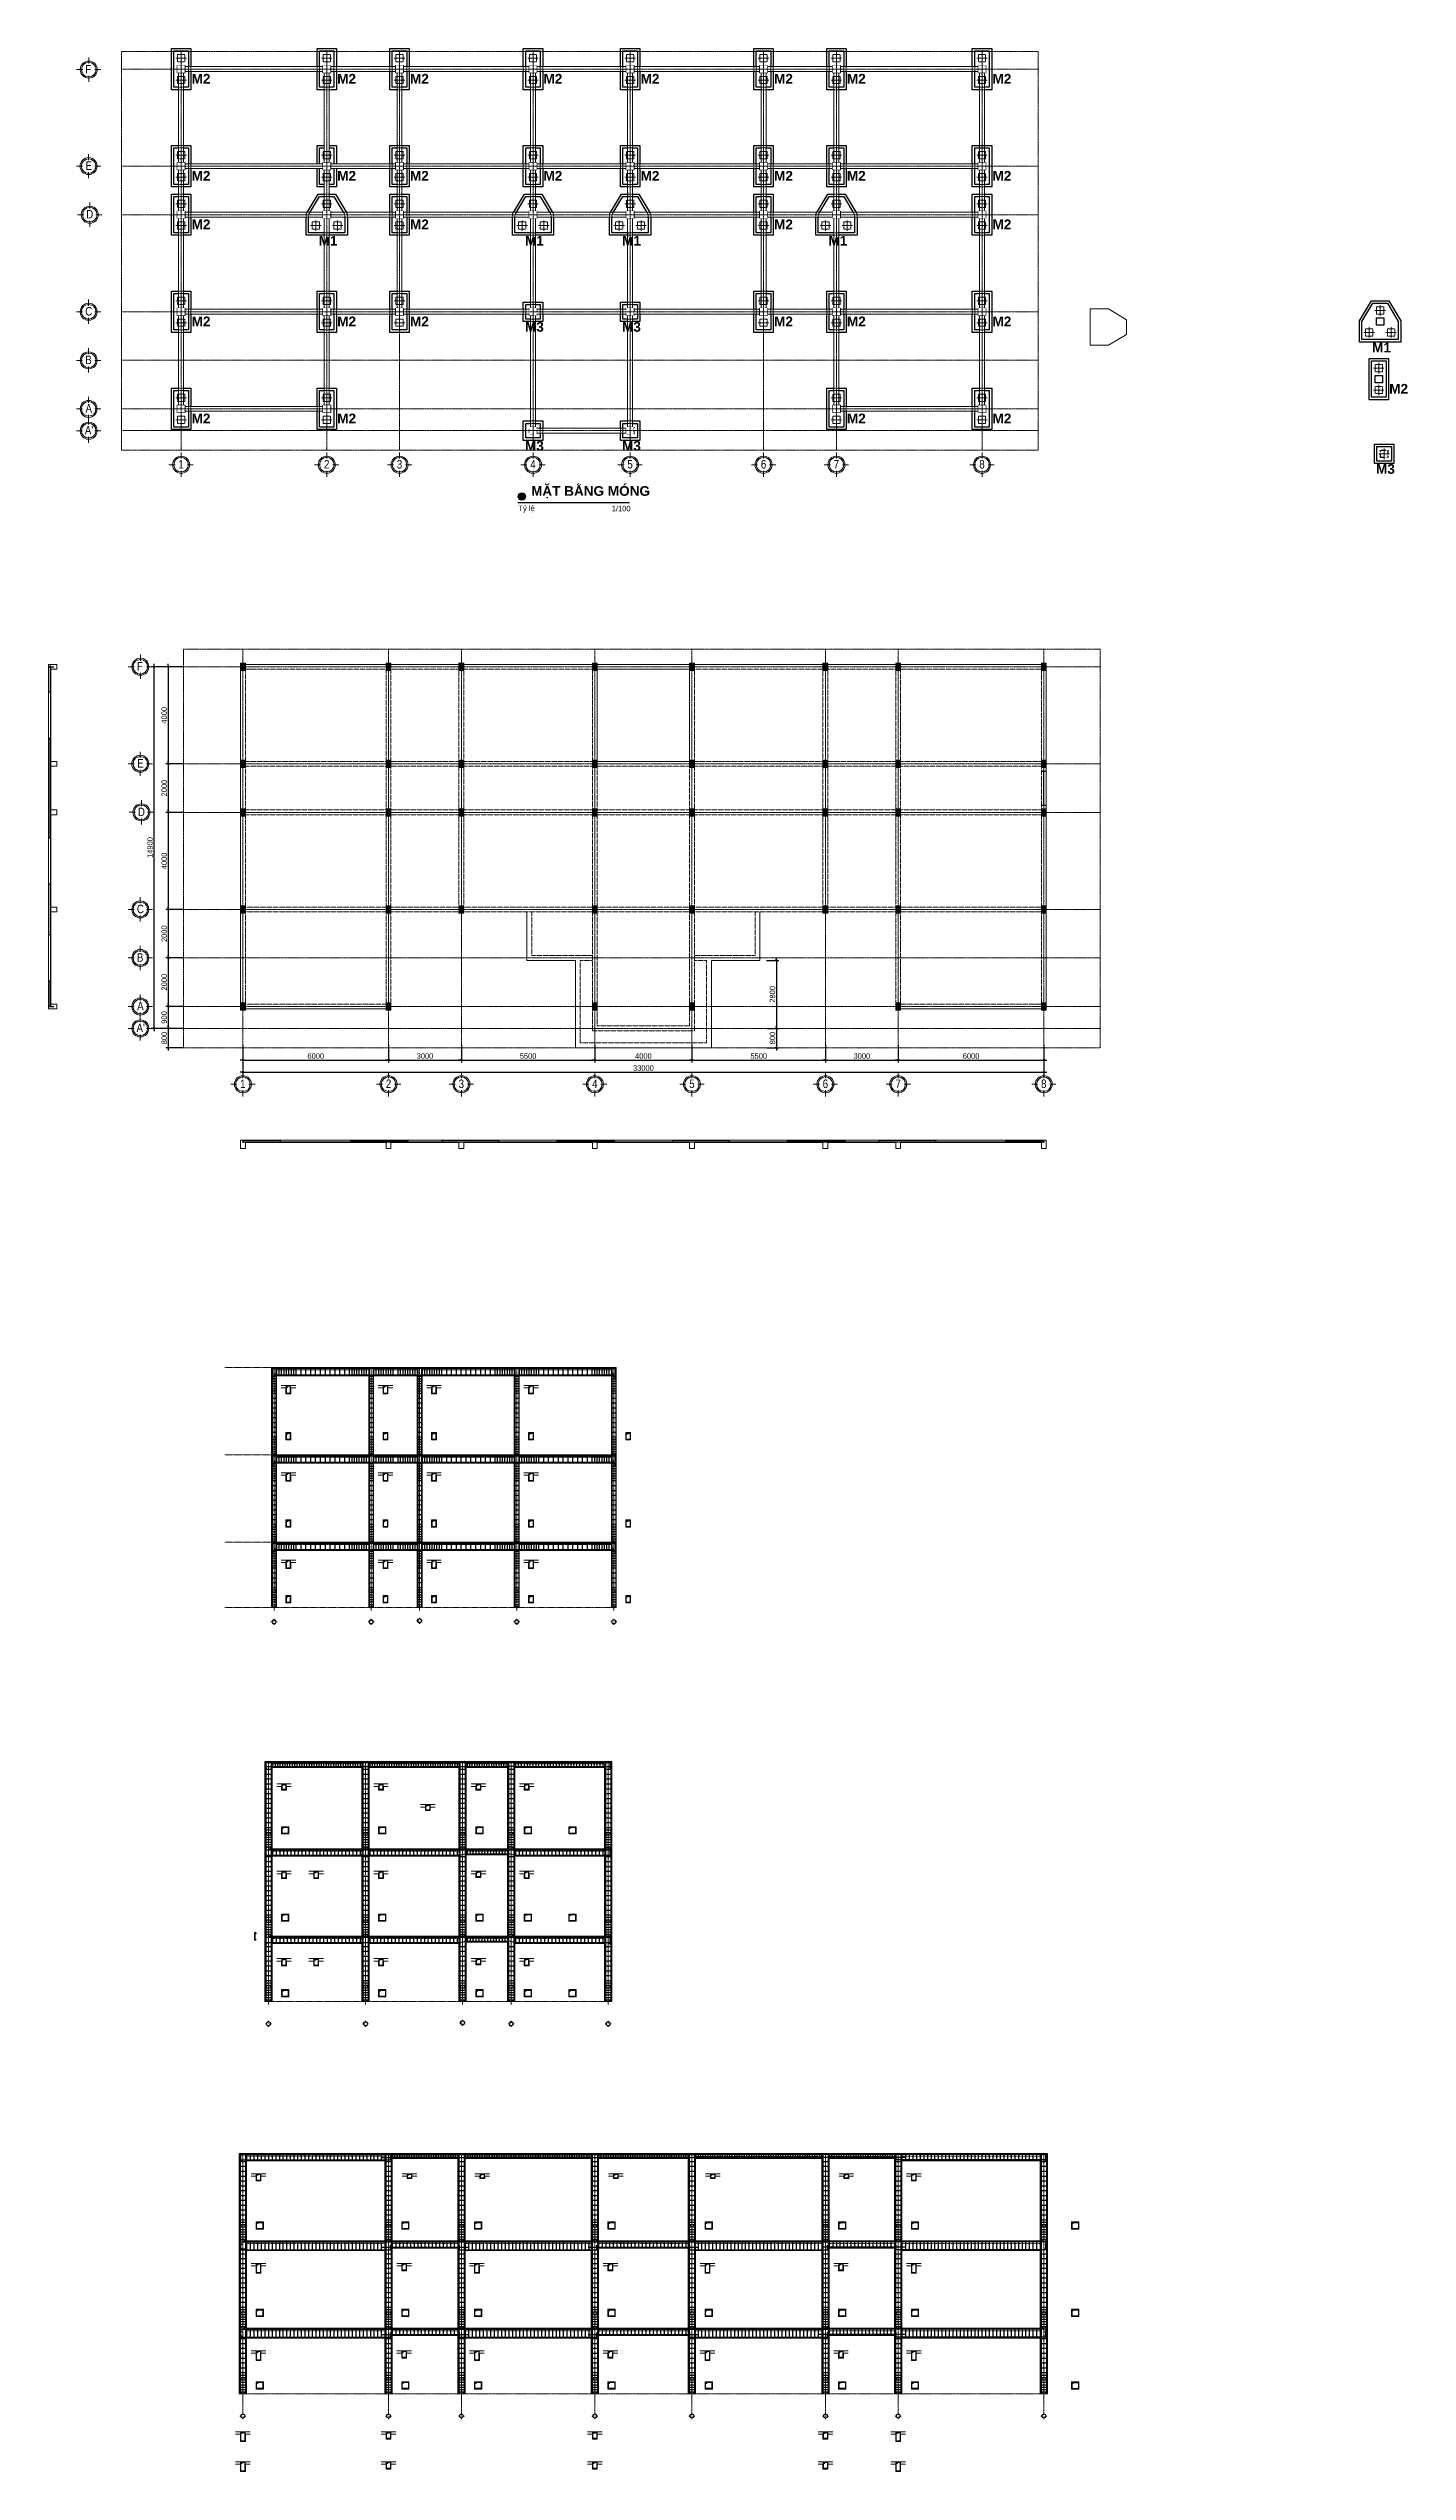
# Model space of a CAD drawing. Header units: millimetres. Extents: x 2451 to 189599, y 100744 to 200848.
# Drawn here: x 70921 to 126918, y 100744 to 200598 of the extents above; entities that cross this region are included whole.
import ezdxf
from ezdxf.enums import TextEntityAlignment as Align

# ---------------------------------------------------------------- set-up
doc = ezdxf.new("R2010")
doc.units = ezdxf.units.MM
doc.set_wipeout_variables(frame=1)
for name, pattern in [('ACAD_ISO02W100', [15, 12, -3]), ('ACAD_ISO03W100', [30, 12, -18]), ('ACAD_ISO10W100', [18, 12, -3, 0, -3]), ('DASHED2', [0.375, 0.25, -0.125]), ('HIDDEN2', [0.1875, 0.125, -0.0625])]:
    doc.linetypes.add(name, pattern=pattern)
for name, color, linetype, lineweight in [('00-DAM', 3, 'Continuous', 9), ('KC COT', 7, 'Continuous', 20), ('NÉT KHUẤT KC', 4, 'Continuous', 9), ('NÉT THẤY KC', 7, 'Continuous', 20), ('NÉT ĐẬM Cốt thép - các nét cần nhấn mạnh', 1, 'Continuous', 30), ('TEN TRUC', 3, 'Continuous', 18), ('TEXT NHỎ KC Dim - Ghi chú', 3, 'Continuous', 18), ('TRUC', 24, 'Continuous', 0), ('Wipout', 211, 'Continuous', 0)]:
    doc.layers.add(name, color=color, linetype=linetype, lineweight=lineweight)
for name, color, linetype in [('009', 251, 'Continuous'), ('DIM', 1, 'Continuous'), ('TAGS', 60, 'Continuous'), ('TEXT', 7, 'Continuous'), ('TUONG', 131, 'Continuous'), ('vat dung', 44, 'Continuous'), ('WALL', 4, 'Continuous')]:
    doc.layers.add(name, color=color, linetype=linetype)
doc.styles.add('HEL-CONDENSE', font='')
doc.styles.add('SWISS-CONDENSE', font='')
doc.styles.add('VNI-HELVE-CONDENSEN', font='')
doc.styles.get('HEL-CONDENSE').set_extended_font_data('VNI-Helve-Condense')
doc.styles.get('SWISS-CONDENSE').set_extended_font_data('VNI-Swiss-Condense')
doc.styles.get('VNI-HELVE-CONDENSEN').set_extended_font_data('VNI-Helve-Condense')
doc.dimstyles.new('D100', dxfattribs={"dimtxt": 225, "dimasz": 1.2, "dimexe": 100, "dimexo": 0, "dimgap": 50, "dimtad": 1, "dimdec": 0, "dimzin": 13, "dimdsep": 46, "dimtxsty": 'HEL-CONDENSE', "dimblk": 'D50', "dimcen": 0, "dimclrd": 1, "dimclre": 1, "dimclrt": 7, "dimadec": 0, "dimazin": 0, "dimtfac": 1, "dimtdec": 0, "dimtmove": 0, "dimatfit": 3, "dimldrblk": 'D50', "dimfxl": 1, "dimtolj": 1, "dimtzin": 13, "dimarcsym": 0})

msp = doc.modelspace()

# ---------------------------------------------------------------- texts
at = {"layer": 'TEXT', "color": 7, "char_height": 400, "attachment_point": 1, "style": 'SWISS-CONDENSE'}
for s, insert in [('{\\fArial|b1|i0|c0|p34;M2}', (103818.5, 199550.7)), ('{\\fArial|b1|i0|c0|p34;M2}', (109818.5, 193550.7)), ('{\\fVNI-Avo|b1|i0|c0|p2;M\\fArial|b1|i0|c0|p34;ẶT BẰNG MÓNG}', (90823.3, 182562.9))]:
    msp.add_mtext(s, dxfattribs=dict(at, insert=insert))
at = {"layer": 'TEXT', "color": 7, "linetype": 'ByBlock', "char_height": 225, "attachment_point": 1, "style": 'SWISS-CONDENSE'}
for s, insert in [('{\\fVNI-Avo|b0|i0|c0|p2;Tyû leä}', (90282.3, 181761.8)), ('{\\fVNI-Avo|b0|i0|c0|p2;1/100}', (94127.4, 181751.8))]:
    msp.add_mtext(s, dxfattribs=dict(at, insert=insert))

# ---------------------------------------------------------------- blocks, each defined once
blk = doc.blocks.new('A$Cb53110fc')
at = {"layer": 'TEXT', "color": 7}
blk.add_lwpolyline([(800, 0), (0, 0), (0, 1700), (800, 1700)], close=True, dxfattribs=at)
blk.add_lwpolyline([(700, 100), (100, 100), (100, 1600), (700, 1600), (700, 100)], dxfattribs=at)
at = {"layer": 'TEXT', "color": 5}
blk.add_lwpolyline([(550, 700), (250, 700), (250, 1000), (550, 1000), (550, 700)], dxfattribs=at)
at = {"layer": 'TEXT NHỎ KC Dim - Ghi chú'}
for p, q in [((183, 1300), (617, 1300)), ((400, 1517), (400, 1083)), ((183, 400), (617, 400)), ((400, 617), (400, 183))]:
    blk.add_line(p, q, dxfattribs=at)
at = {"layer": 'TRUC', "linetype": 'ACAD_ISO02W100', "ltscale": 0.1}
for points in [[(550, 1150), (250, 1150), (250, 1450), (550, 1450), (550, 1150)], [(550, 250), (250, 250), (250, 550), (550, 550), (550, 250)]]:
    blk.add_lwpolyline(points, dxfattribs=at)
at = {"layer": 'TEXT', "color": 7, "insert": (833, 652), "char_height": 400, "attachment_point": 1, "style": 'SWISS-CONDENSE'}
blk.add_mtext('{\\fArial|b1|i0|c0|p34;M2}', dxfattribs=at)
blk = doc.blocks.new('A$C6ea54910')
at = {"layer": 'TEXT', "color": 7}
blk.add_lwpolyline([(0, 878), (493, 1700), (1207, 1700), (1700, 878), (1700, 0), (0, 0)], close=True, dxfattribs=at)
blk.add_lwpolyline([(100, 850), (550, 1600), (1150, 1600), (1600, 850), (1600, 100), (100, 100), (100, 850)], dxfattribs=at)
at = {"layer": 'TEXT', "color": 5}
blk.add_lwpolyline([(1000, 700), (700, 700), (700, 1000), (1000, 1000), (1000, 700)], dxfattribs=at)
at = {"layer": 'TEXT NHỎ KC Dim - Ghi chú'}
for p, q in [((633, 1300), (1067, 1300)), ((850, 1517), (850, 1083)), ((183, 400), (617, 400)), ((400, 617), (400, 183)), ((1083, 400), (1517, 400)), ((1300, 617), (1300, 183))]:
    blk.add_line(p, q, dxfattribs=at)
at = {"layer": 'TRUC', "linetype": 'ACAD_ISO02W100', "ltscale": 0.1}
for points in [[(1000, 1150), (700, 1150), (700, 1450), (1000, 1450), (1000, 1150)], [(550, 250), (250, 250), (250, 550), (550, 550), (550, 250)], [(1450, 250), (1150, 250), (1150, 550), (1450, 550), (1450, 250)]]:
    blk.add_lwpolyline(points, dxfattribs=at)
at = {"layer": 'TEXT', "color": 7, "insert": (520, -24), "char_height": 400, "attachment_point": 1, "style": 'SWISS-CONDENSE'}
blk.add_mtext('{\\fArial|b1|i0|c0|p34;M1}', dxfattribs=at)
blk = doc.blocks.new('A$C3746546b')
at = {"layer": 'TEXT', "color": 7}
blk.add_lwpolyline([(0, 0), (0, 800), (800, 800), (800, 0)], close=True, dxfattribs=at)
blk.add_lwpolyline([(100, 100), (100, 700), (700, 700), (700, 100), (100, 100)], dxfattribs=at)
at = {"layer": 'TEXT', "color": 3, "linetype": 'HIDDEN2'}
blk.add_lwpolyline([(250, 250), (250, 550), (550, 550), (550, 250), (250, 250)], dxfattribs=at)
at = {"layer": 'TEXT NHỎ KC Dim - Ghi chú'}
for p, q in [((183, 400), (617, 400)), ((400, 617), (400, 183))]:
    blk.add_line(p, q, dxfattribs=at)
at = {"layer": 'TEXT', "color": 7, "insert": (69, -25), "char_height": 400, "attachment_point": 1, "style": 'SWISS-CONDENSE'}
blk.add_mtext('{\\fArial|b1|i0|c0|p34;M3}', dxfattribs=at)
blk = doc.blocks.new('A$C2fe1191a')
for points in [[(391, 1850), (591, 1850), (591, 1624), (391, 1624)], [(716, 1025), (983, 1025), (983, 825), (718, 825)], [(391, 0), (591, 0), (591, 227), (391, 227)]]:
    blk.add_wipeout(points).dxf.layer = 'Wipout'
blk.add_wipeout([(267, 1025), (0, 1025), (0, 825), (265, 825)]).dxf.layer = 'Wipout'
blk = doc.blocks.new('A$Cb1a5ad80')
for points in [[(267, 1025), (0, 1025), (0, 825), (265, 825)], [(863, 1850), (1063, 1850), (1063, 1624), (863, 1624)], [(1604, 1025), (1871, 1025), (1871, 825), (1606, 825)], [(863, 0), (1063, 0), (1063, 227), (863, 227)]]:
    blk.add_wipeout(points).dxf.layer = 'Wipout'
blk = doc.blocks.new('A$C9e902b41')
blk.add_wipeout([(716, 521), (983, 521), (983, 321), (718, 321)]).dxf.layer = 'Wipout'
blk.add_wipeout([(267, 521), (0, 521), (0, 321), (265, 321)]).dxf.layer = 'Wipout'
for points in [[(391, 893), (591, 893), (591, 667), (391, 667)], [(391, 1), (591, 0), (591, 159), (391, 159)]]:
    blk.add_wipeout(points).dxf.layer = 'Wipout'
blk = doc.blocks.new('A$C206177D3')
at = {"layer": 'TEN TRUC', "ltscale": 1000}
for p, q in [((-37, 240), (-37, 490)), ((-287, -10), (-537, -10)), ((-37, -510), (-37, -260)), ((463, -10), (213, -10))]:
    blk.add_line(p, q, dxfattribs=at)
blk.add_circle((-37, -10), 350, dxfattribs=at)
at = {"layer": 'TEN TRUC', "color": 254, "ltscale": 1000}
blk.add_circle((-37, -10), 300, dxfattribs=at)
blk = doc.blocks.new('A$C67db954c')
at = {"layer": 'TRUC', "linetype": 'ACAD_ISO02W100', "ltscale": 0.1}
for p, q in [((300, 1700), (500, 1700)), ((500, 1600), (300, 1600)), ((0, 950), (0, 750)), ((100, 950), (100, 750)), ((500, 100), (300, 100)), ((300, 0), (500, 0)), ((700, 950), (700, 750)), ((800, 950), (800, 750))]:
    blk.add_line(p, q, dxfattribs=at)
blk = doc.blocks.new('A$C31302794')
at = {"layer": 'TRUC', "linetype": 'ACAD_ISO02W100', "ltscale": 0.1}
for p, q in [((750, 1700), (950, 1700)), ((950, 1600), (750, 1600)), ((43, 950), (0, 878)), ((0, 878), (0, 750)), ((160, 950), (100, 850)), ((100, 850), (100, 750)), ((950, 100), (750, 100)), ((750, 0), (950, 0)), ((1540, 950), (1600, 850)), ((1600, 850), (1600, 750)), ((1657, 950), (1700, 878)), ((1700, 878), (1700, 750))]:
    blk.add_line(p, q, dxfattribs=at)
blk = doc.blocks.new('D50')
at = {"layer": 'DIM'}
blk.add_hatch(color=256, dxfattribs=at).paths.add_polyline_path([(25, 0, 1), (-25, 0, 1)])
blk.add_line((25, 0), (100, 0), dxfattribs=at)
blk.add_circle((0, 0), 25, dxfattribs=at)
blk = doc.blocks.new('*D1164')
at = {"layer": 'DEFPOINTS', "color": 0, "transparency": 16777216}
for p in [(78934, 159526), (84934, 159526), (84934, 158911)]:
    blk.add_point(p, dxfattribs=at)
at = {"layer": 'DIM', "color": 1, "lineweight": -2, "transparency": 16777216}
for p, q in [((78934, 159526), (78934, 158811)), ((78935, 158911), (84933, 158911)), ((84934, 159526), (84934, 158811))]:
    blk.add_line(p, q, dxfattribs=at)
at = {"layer": 'DIM', "color": 1, "lineweight": -2, "transparency": 16777216, "xscale": 1.199999999999999, "yscale": 1.199999999999999, "zscale": 1.199999999999999, "rotation": 180}
blk.add_blockref('D50', (78934, 158911), dxfattribs=at)
at = {"layer": 'DIM', "color": 1, "lineweight": -2, "transparency": 16777216, "xscale": 1.199999999999999, "yscale": 1.199999999999999, "zscale": 1.199999999999999}
blk.add_blockref('D50', (84934, 158911), dxfattribs=at)
at = {"layer": 'DIM', "color": 7, "transparency": 16777216, "insert": (81934, 159076), "char_height": 225, "attachment_point": 5, "style": 'HEL-CONDENSE'}
blk.add_mtext('\\A1;6000', dxfattribs=at)
blk = doc.blocks.new('*D1165')
at = {"layer": 'DEFPOINTS', "color": 0, "transparency": 16777216}
for p in [(78934, 159526), (111934, 159526), (111934, 158415)]:
    blk.add_point(p, dxfattribs=at)
at = {"layer": 'DIM', "color": 1, "lineweight": -2, "transparency": 16777216}
for p, q in [((78934, 159526), (78934, 158315)), ((111934, 159526), (111934, 158315)), ((78935, 158415), (111933, 158415))]:
    blk.add_line(p, q, dxfattribs=at)
at = {"layer": 'DIM', "color": 1, "lineweight": -2, "transparency": 16777216, "xscale": 1.199999999999999, "yscale": 1.199999999999999, "zscale": 1.199999999999999, "rotation": 180}
blk.add_blockref('D50', (78934, 158415), dxfattribs=at)
at = {"layer": 'DIM', "color": 1, "lineweight": -2, "transparency": 16777216, "xscale": 1.199999999999999, "yscale": 1.199999999999999, "zscale": 1.199999999999999}
blk.add_blockref('D50', (111934, 158415), dxfattribs=at)
at = {"layer": 'DIM', "color": 7, "transparency": 16777216, "insert": (95434, 158580), "char_height": 225, "attachment_point": 5, "style": 'HEL-CONDENSE'}
blk.add_mtext('\\A1;33000', dxfattribs=at)
blk = doc.blocks.new('*D1166')
at = {"layer": 'DEFPOINTS', "color": 0, "transparency": 16777216}
for p in [(76480, 175118), (75858, 171118), (76480, 171118)]:
    blk.add_point(p, dxfattribs=at)
at = {"layer": 'DIM', "color": 1, "lineweight": -2, "transparency": 16777216}
for p, q in [((76480, 175118), (75758, 175118)), ((75858, 175116), (75858, 171119)), ((76480, 171118), (75758, 171118))]:
    blk.add_line(p, q, dxfattribs=at)
at = {"layer": 'DIM', "color": 1, "lineweight": -2, "transparency": 16777216, "xscale": 1.199999999999999, "yscale": 1.199999999999999, "zscale": 1.199999999999999}
for p, rotation in [((75858, 175118), 90), ((75858, 171118), 270)]:
    blk.add_blockref('D50', p, dxfattribs=dict(at, rotation=rotation))
at = {"layer": 'DIM', "color": 7, "transparency": 16777216, "insert": (75693, 173118), "char_height": 225, "attachment_point": 5, "rotation": 90, "style": 'HEL-CONDENSE'}
blk.add_mtext('\\A1;4000', dxfattribs=at)
blk = doc.blocks.new('*D1167')
at = {"layer": 'DEFPOINTS', "color": 0, "transparency": 16777216}
for p in [(75271, 175118), (76480, 175118), (76480, 160218)]:
    blk.add_point(p, dxfattribs=at)
at = {"layer": 'DIM', "color": 1, "lineweight": -2, "transparency": 16777216}
for p, q in [((76480, 175118), (75171, 175118)), ((75271, 160219), (75271, 175116)), ((76480, 160218), (75171, 160218))]:
    blk.add_line(p, q, dxfattribs=at)
at = {"layer": 'DIM', "color": 1, "lineweight": -2, "transparency": 16777216, "xscale": 1.199999999999999, "yscale": 1.199999999999999, "zscale": 1.199999999999999}
for p, rotation in [((75271, 175118), 90), ((75271, 160218), 270)]:
    blk.add_blockref('D50', p, dxfattribs=dict(at, rotation=rotation))
at = {"layer": 'DIM', "color": 7, "transparency": 16777216, "insert": (75106, 167668), "char_height": 225, "attachment_point": 5, "rotation": 90, "style": 'HEL-CONDENSE'}
blk.add_mtext('\\A1;14900', dxfattribs=at)
blk = doc.blocks.new('A$C225A2996')
at = {"layer": 'WALL'}
blk.add_hatch(color=4, dxfattribs=at).paths.add_polyline_path([(531, 82), (731, 82), (731, 282), (531, 282)])
at = {"layer": 'WALL', "color": 4}
for p, q in [((531, 282), (731, 82)), ((531, 82), (731, 282))]:
    blk.add_line(p, q, dxfattribs=at)
blk.add_lwpolyline([(531, 82), (731, 82), (731, 282), (531, 282)], close=True, dxfattribs=at)
blk = doc.blocks.new('COT20x30')
at = {"layer": 'NÉT THẤY KC'}
h = blk.add_hatch(color=256, dxfattribs=at)
h.dxf.hatch_style = 1
h.paths.add_polyline_path([(107, 170), (-93, 170), (-93, -130), (107, -130)])
blk.add_lwpolyline([(-93, 170), (107, 170), (107, -130), (-93, -130)], close=True, dxfattribs=at)
blk = doc.blocks.new('*U1069')
at = {"layer": 'NÉT ĐẬM Cốt thép - các nét cần nhấn mạnh', "const_width": 10}
blk.add_lwpolyline([(-5, 0, 1), (5, 0, 1)], format="xyb", close=True, dxfattribs=at)
blk = doc.blocks.new('*U1070')
at = {"layer": 'NÉT ĐẬM Cốt thép - các nét cần nhấn mạnh', "color": 0, "linetype": 'ByBlock', "lineweight": -2, "transparency": 16777216}
for p in [(0, 0), (150, 0), (300, 0), (450, 0), (600, 0), (750, 0), (900, 0), (1050, 0), (1200, 0), (1350, 0)]:
    blk.add_blockref('*U1069', p, dxfattribs=at)
blk = doc.blocks.new('*U1071')
at = {"layer": 'NÉT ĐẬM Cốt thép - các nét cần nhấn mạnh', "const_width": 10}
blk.add_lwpolyline([(-5, 0, 1), (5, 0, 1)], format="xyb", close=True, dxfattribs=at)
blk = doc.blocks.new('*U1072')
at = {"layer": 'NÉT ĐẬM Cốt thép - các nét cần nhấn mạnh', "color": 0, "linetype": 'ByBlock', "lineweight": -2, "transparency": 16777216}
for p in [(0, 0), (150, 0), (300, 0), (450, 0), (600, 0), (750, 0), (900, 0), (1050, 0), (1200, 0), (1350, 0)]:
    blk.add_blockref('*U1071', p, dxfattribs=at)
blk = doc.blocks.new('*D1146')
at = {"layer": 'DEFPOINTS', "color": 0, "transparency": 16777216}
for p in [(78934, 159526), (84934, 159526), (84934, 158911)]:
    blk.add_point(p, dxfattribs=at)
at = {"layer": 'DIM', "color": 1, "lineweight": -2, "transparency": 16777216}
for p, q in [((78934, 159526), (78934, 158811)), ((78935, 158911), (84933, 158911)), ((84934, 159526), (84934, 158811))]:
    blk.add_line(p, q, dxfattribs=at)
at = {"layer": 'DIM', "color": 1, "lineweight": -2, "transparency": 16777216, "xscale": 1.199999999999999, "yscale": 1.199999999999999, "zscale": 1.199999999999999, "rotation": 180}
blk.add_blockref('D50', (78934, 158911), dxfattribs=at)
at = {"layer": 'DIM', "color": 1, "lineweight": -2, "transparency": 16777216, "xscale": 1.199999999999999, "yscale": 1.199999999999999, "zscale": 1.199999999999999}
blk.add_blockref('D50', (84934, 158911), dxfattribs=at)
at = {"layer": 'DIM', "color": 7, "transparency": 16777216, "insert": (81934, 159076), "char_height": 225, "attachment_point": 5, "style": 'HEL-CONDENSE'}
blk.add_mtext('\\A1;6000', dxfattribs=at)
blk = doc.blocks.new('*D1147')
at = {"layer": 'DEFPOINTS', "color": 0, "transparency": 16777216}
for p in [(84934, 159526), (87934, 159526), (87934, 158911)]:
    blk.add_point(p, dxfattribs=at)
at = {"layer": 'DIM', "color": 1, "lineweight": -2, "transparency": 16777216}
for p, q in [((84934, 159526), (84934, 158811)), ((84935, 158911), (87933, 158911)), ((87934, 159526), (87934, 158811))]:
    blk.add_line(p, q, dxfattribs=at)
at = {"layer": 'DIM', "color": 1, "lineweight": -2, "transparency": 16777216, "xscale": 1.199999999999999, "yscale": 1.199999999999999, "zscale": 1.199999999999999, "rotation": 180}
blk.add_blockref('D50', (84934, 158911), dxfattribs=at)
at = {"layer": 'DIM', "color": 1, "lineweight": -2, "transparency": 16777216, "xscale": 1.199999999999999, "yscale": 1.199999999999999, "zscale": 1.199999999999999}
blk.add_blockref('D50', (87934, 158911), dxfattribs=at)
at = {"layer": 'DIM', "color": 7, "transparency": 16777216, "insert": (86434, 159076), "char_height": 225, "attachment_point": 5, "style": 'HEL-CONDENSE'}
blk.add_mtext('\\A1;3000', dxfattribs=at)
blk = doc.blocks.new('*D1148')
at = {"layer": 'DEFPOINTS', "color": 0, "transparency": 16777216}
for p in [(87934, 159526), (93434, 159526), (93434, 158911)]:
    blk.add_point(p, dxfattribs=at)
at = {"layer": 'DIM', "color": 1, "lineweight": -2, "transparency": 16777216}
for p, q in [((87934, 159526), (87934, 158811)), ((87935, 158911), (93433, 158911)), ((93434, 159526), (93434, 158811))]:
    blk.add_line(p, q, dxfattribs=at)
at = {"layer": 'DIM', "color": 1, "lineweight": -2, "transparency": 16777216, "xscale": 1.199999999999999, "yscale": 1.199999999999999, "zscale": 1.199999999999999, "rotation": 180}
blk.add_blockref('D50', (87934, 158911), dxfattribs=at)
at = {"layer": 'DIM', "color": 1, "lineweight": -2, "transparency": 16777216, "xscale": 1.199999999999999, "yscale": 1.199999999999999, "zscale": 1.199999999999999}
blk.add_blockref('D50', (93434, 158911), dxfattribs=at)
at = {"layer": 'DIM', "color": 7, "transparency": 16777216, "insert": (90684, 159076), "char_height": 225, "attachment_point": 5, "style": 'HEL-CONDENSE'}
blk.add_mtext('\\A1;5500', dxfattribs=at)
blk = doc.blocks.new('*D1149')
at = {"layer": 'DEFPOINTS', "color": 0, "transparency": 16777216}
for p in [(93434, 159526), (97434, 159526), (97434, 158911)]:
    blk.add_point(p, dxfattribs=at)
at = {"layer": 'DIM', "color": 1, "lineweight": -2, "transparency": 16777216}
for p, q in [((93434, 159526), (93434, 158811)), ((93435, 158911), (97433, 158911)), ((97434, 159526), (97434, 158811))]:
    blk.add_line(p, q, dxfattribs=at)
at = {"layer": 'DIM', "color": 1, "lineweight": -2, "transparency": 16777216, "xscale": 1.199999999999999, "yscale": 1.199999999999999, "zscale": 1.199999999999999, "rotation": 180}
blk.add_blockref('D50', (93434, 158911), dxfattribs=at)
at = {"layer": 'DIM', "color": 1, "lineweight": -2, "transparency": 16777216, "xscale": 1.199999999999999, "yscale": 1.199999999999999, "zscale": 1.199999999999999}
blk.add_blockref('D50', (97434, 158911), dxfattribs=at)
at = {"layer": 'DIM', "color": 7, "transparency": 16777216, "insert": (95434, 159076), "char_height": 225, "attachment_point": 5, "style": 'HEL-CONDENSE'}
blk.add_mtext('\\A1;4000', dxfattribs=at)
blk = doc.blocks.new('*D1150')
at = {"layer": 'DEFPOINTS', "color": 0, "transparency": 16777216}
for p in [(97434, 159526), (102934, 159526), (102934, 158911)]:
    blk.add_point(p, dxfattribs=at)
at = {"layer": 'DIM', "color": 1, "lineweight": -2, "transparency": 16777216}
for p, q in [((97434, 159526), (97434, 158811)), ((97435, 158911), (102933, 158911)), ((102934, 159526), (102934, 158811))]:
    blk.add_line(p, q, dxfattribs=at)
at = {"layer": 'DIM', "color": 1, "lineweight": -2, "transparency": 16777216, "xscale": 1.199999999999999, "yscale": 1.199999999999999, "zscale": 1.199999999999999, "rotation": 180}
blk.add_blockref('D50', (97434, 158911), dxfattribs=at)
at = {"layer": 'DIM', "color": 1, "lineweight": -2, "transparency": 16777216, "xscale": 1.199999999999999, "yscale": 1.199999999999999, "zscale": 1.199999999999999}
blk.add_blockref('D50', (102934, 158911), dxfattribs=at)
at = {"layer": 'DIM', "color": 7, "transparency": 16777216, "insert": (100184, 159076), "char_height": 225, "attachment_point": 5, "style": 'HEL-CONDENSE'}
blk.add_mtext('\\A1;5500', dxfattribs=at)
blk = doc.blocks.new('*D1151')
at = {"layer": 'DEFPOINTS', "color": 0, "transparency": 16777216}
for p in [(102934, 159526), (105934, 159526), (105934, 158911)]:
    blk.add_point(p, dxfattribs=at)
at = {"layer": 'DIM', "color": 1, "lineweight": -2, "transparency": 16777216}
for p, q in [((102934, 159526), (102934, 158811)), ((102935, 158911), (105933, 158911)), ((105934, 159526), (105934, 158811))]:
    blk.add_line(p, q, dxfattribs=at)
at = {"layer": 'DIM', "color": 1, "lineweight": -2, "transparency": 16777216, "xscale": 1.199999999999999, "yscale": 1.199999999999999, "zscale": 1.199999999999999, "rotation": 180}
blk.add_blockref('D50', (102934, 158911), dxfattribs=at)
at = {"layer": 'DIM', "color": 1, "lineweight": -2, "transparency": 16777216, "xscale": 1.199999999999999, "yscale": 1.199999999999999, "zscale": 1.199999999999999}
blk.add_blockref('D50', (105934, 158911), dxfattribs=at)
at = {"layer": 'DIM', "color": 7, "transparency": 16777216, "insert": (104434, 159076), "char_height": 225, "attachment_point": 5, "style": 'HEL-CONDENSE'}
blk.add_mtext('\\A1;3000', dxfattribs=at)
blk = doc.blocks.new('*D1152')
at = {"layer": 'DEFPOINTS', "color": 0, "transparency": 16777216}
for p in [(105934, 159526), (111934, 159526), (111934, 158911)]:
    blk.add_point(p, dxfattribs=at)
at = {"layer": 'DIM', "color": 1, "lineweight": -2, "transparency": 16777216}
for p, q in [((105934, 159526), (105934, 158811)), ((105935, 158911), (111933, 158911)), ((111934, 159526), (111934, 158811))]:
    blk.add_line(p, q, dxfattribs=at)
at = {"layer": 'DIM', "color": 1, "lineweight": -2, "transparency": 16777216, "xscale": 1.199999999999999, "yscale": 1.199999999999999, "zscale": 1.199999999999999, "rotation": 180}
blk.add_blockref('D50', (105934, 158911), dxfattribs=at)
at = {"layer": 'DIM', "color": 1, "lineweight": -2, "transparency": 16777216, "xscale": 1.199999999999999, "yscale": 1.199999999999999, "zscale": 1.199999999999999}
blk.add_blockref('D50', (111934, 158911), dxfattribs=at)
at = {"layer": 'DIM', "color": 7, "transparency": 16777216, "insert": (108934, 159076), "char_height": 225, "attachment_point": 5, "style": 'HEL-CONDENSE'}
blk.add_mtext('\\A1;6000', dxfattribs=at)
blk = doc.blocks.new('*D1153')
at = {"layer": 'DEFPOINTS', "color": 0, "transparency": 16777216}
for p in [(78934, 159526), (111934, 159526), (111934, 158415)]:
    blk.add_point(p, dxfattribs=at)
at = {"layer": 'DIM', "color": 1, "lineweight": -2, "transparency": 16777216}
for p, q in [((78934, 159526), (78934, 158315)), ((111934, 159526), (111934, 158315)), ((78935, 158415), (111933, 158415))]:
    blk.add_line(p, q, dxfattribs=at)
at = {"layer": 'DIM', "color": 1, "lineweight": -2, "transparency": 16777216, "xscale": 1.199999999999999, "yscale": 1.199999999999999, "zscale": 1.199999999999999, "rotation": 180}
blk.add_blockref('D50', (78934, 158415), dxfattribs=at)
at = {"layer": 'DIM', "color": 1, "lineweight": -2, "transparency": 16777216, "xscale": 1.199999999999999, "yscale": 1.199999999999999, "zscale": 1.199999999999999}
blk.add_blockref('D50', (111934, 158415), dxfattribs=at)
at = {"layer": 'DIM', "color": 7, "transparency": 16777216, "insert": (95434, 158580), "char_height": 225, "attachment_point": 5, "style": 'HEL-CONDENSE'}
blk.add_mtext('\\A1;33000', dxfattribs=at)
blk = doc.blocks.new('*D1154')
at = {"layer": 'DEFPOINTS', "color": 0, "transparency": 16777216}
for p in [(76480, 175118), (75858, 171118), (76480, 171118)]:
    blk.add_point(p, dxfattribs=at)
at = {"layer": 'DIM', "color": 1, "lineweight": -2, "transparency": 16777216}
for p, q in [((76480, 175118), (75758, 175118)), ((75858, 175116), (75858, 171119)), ((76480, 171118), (75758, 171118))]:
    blk.add_line(p, q, dxfattribs=at)
at = {"layer": 'DIM', "color": 1, "lineweight": -2, "transparency": 16777216, "xscale": 1.199999999999999, "yscale": 1.199999999999999, "zscale": 1.199999999999999}
for p, rotation in [((75858, 175118), 90), ((75858, 171118), 270)]:
    blk.add_blockref('D50', p, dxfattribs=dict(at, rotation=rotation))
at = {"layer": 'DIM', "color": 7, "transparency": 16777216, "insert": (75693, 173118), "char_height": 225, "attachment_point": 5, "rotation": 90, "style": 'HEL-CONDENSE'}
blk.add_mtext('\\A1;4000', dxfattribs=at)
blk = doc.blocks.new('*D1155')
at = {"layer": 'DEFPOINTS', "color": 0, "transparency": 16777216}
for p in [(76480, 171118), (75858, 169118), (76480, 169118)]:
    blk.add_point(p, dxfattribs=at)
at = {"layer": 'DIM', "color": 1, "lineweight": -2, "transparency": 16777216}
for p, q in [((76480, 171118), (75758, 171118)), ((75858, 171116), (75858, 169119)), ((76480, 169118), (75758, 169118))]:
    blk.add_line(p, q, dxfattribs=at)
at = {"layer": 'DIM', "color": 1, "lineweight": -2, "transparency": 16777216, "xscale": 1.199999999999999, "yscale": 1.199999999999999, "zscale": 1.199999999999999}
for p, rotation in [((75858, 171118), 90), ((75858, 169118), 270)]:
    blk.add_blockref('D50', p, dxfattribs=dict(at, rotation=rotation))
at = {"layer": 'DIM', "color": 7, "transparency": 16777216, "insert": (75693, 170118), "char_height": 225, "attachment_point": 5, "rotation": 90, "style": 'HEL-CONDENSE'}
blk.add_mtext('\\A1;2000', dxfattribs=at)
blk = doc.blocks.new('*D1156')
at = {"layer": 'DEFPOINTS', "color": 0, "transparency": 16777216}
for p in [(76480, 169118), (75858, 165118), (76480, 165118)]:
    blk.add_point(p, dxfattribs=at)
at = {"layer": 'DIM', "color": 1, "lineweight": -2, "transparency": 16777216}
for p, q in [((76480, 169118), (75758, 169118)), ((75858, 169116), (75858, 165119)), ((76480, 165118), (75758, 165118))]:
    blk.add_line(p, q, dxfattribs=at)
at = {"layer": 'DIM', "color": 1, "lineweight": -2, "transparency": 16777216, "xscale": 1.199999999999999, "yscale": 1.199999999999999, "zscale": 1.199999999999999}
for p, rotation in [((75858, 169118), 90), ((75858, 165118), 270)]:
    blk.add_blockref('D50', p, dxfattribs=dict(at, rotation=rotation))
at = {"layer": 'DIM', "color": 7, "transparency": 16777216, "insert": (75693, 167118), "char_height": 225, "attachment_point": 5, "rotation": 90, "style": 'HEL-CONDENSE'}
blk.add_mtext('\\A1;4000', dxfattribs=at)
blk = doc.blocks.new('*D1157')
at = {"layer": 'DEFPOINTS', "color": 0, "transparency": 16777216}
for p in [(76480, 165118), (75858, 163118), (76480, 163118)]:
    blk.add_point(p, dxfattribs=at)
at = {"layer": 'DIM', "color": 1, "lineweight": -2, "transparency": 16777216}
for p, q in [((76480, 165118), (75758, 165118)), ((75858, 165116), (75858, 163119)), ((76480, 163118), (75758, 163118))]:
    blk.add_line(p, q, dxfattribs=at)
at = {"layer": 'DIM', "color": 1, "lineweight": -2, "transparency": 16777216, "xscale": 1.199999999999999, "yscale": 1.199999999999999, "zscale": 1.199999999999999}
for p, rotation in [((75858, 165118), 90), ((75858, 163118), 270)]:
    blk.add_blockref('D50', p, dxfattribs=dict(at, rotation=rotation))
at = {"layer": 'DIM', "color": 7, "transparency": 16777216, "insert": (75693, 164118), "char_height": 225, "attachment_point": 5, "rotation": 90, "style": 'HEL-CONDENSE'}
blk.add_mtext('\\A1;2000', dxfattribs=at)
blk = doc.blocks.new('*D1158')
at = {"layer": 'DEFPOINTS', "color": 0, "transparency": 16777216}
for p in [(75271, 175118), (76480, 175118), (76480, 160218)]:
    blk.add_point(p, dxfattribs=at)
at = {"layer": 'DIM', "color": 1, "lineweight": -2, "transparency": 16777216}
for p, q in [((76480, 175118), (75171, 175118)), ((75271, 160219), (75271, 175116)), ((76480, 160218), (75171, 160218))]:
    blk.add_line(p, q, dxfattribs=at)
at = {"layer": 'DIM', "color": 1, "lineweight": -2, "transparency": 16777216, "xscale": 1.199999999999999, "yscale": 1.199999999999999, "zscale": 1.199999999999999}
for p, rotation in [((75271, 175118), 90), ((75271, 160218), 270)]:
    blk.add_blockref('D50', p, dxfattribs=dict(at, rotation=rotation))
at = {"layer": 'DIM', "color": 7, "transparency": 16777216, "insert": (75106, 167668), "char_height": 225, "attachment_point": 5, "rotation": 90, "style": 'HEL-CONDENSE'}
blk.add_mtext('\\A1;14900', dxfattribs=at)
blk = doc.blocks.new('*D1159')
at = {"layer": 'DEFPOINTS', "color": 0, "transparency": 16777216}
for p in [(76480, 163118), (75858, 161118), (76480, 161118)]:
    blk.add_point(p, dxfattribs=at)
at = {"layer": 'DIM', "color": 1, "lineweight": -2, "transparency": 16777216}
for p, q in [((76480, 163118), (75758, 163118)), ((75858, 163116), (75858, 161119)), ((76480, 161118), (75758, 161118))]:
    blk.add_line(p, q, dxfattribs=at)
at = {"layer": 'DIM', "color": 1, "lineweight": -2, "transparency": 16777216, "xscale": 1.199999999999999, "yscale": 1.199999999999999, "zscale": 1.199999999999999}
for p, rotation in [((75858, 163118), 90), ((75858, 161118), 270)]:
    blk.add_blockref('D50', p, dxfattribs=dict(at, rotation=rotation))
at = {"layer": 'DIM', "color": 7, "transparency": 16777216, "insert": (75693, 162118), "char_height": 225, "attachment_point": 5, "rotation": 90, "style": 'HEL-CONDENSE'}
blk.add_mtext('\\A1;2000', dxfattribs=at)
blk = doc.blocks.new('*D1160')
at = {"layer": 'DEFPOINTS', "color": 0, "transparency": 16777216}
for p in [(76480, 161118), (75858, 160218), (76480, 160218)]:
    blk.add_point(p, dxfattribs=at)
at = {"layer": 'DIM', "color": 1, "lineweight": -2, "transparency": 16777216}
for p, q in [((76480, 161118), (75758, 161118)), ((75858, 161116), (75858, 160219)), ((76480, 160218), (75758, 160218))]:
    blk.add_line(p, q, dxfattribs=at)
at = {"layer": 'DIM', "color": 1, "lineweight": -2, "transparency": 16777216, "xscale": 1.199999999999999, "yscale": 1.199999999999999, "zscale": 1.199999999999999}
for p, rotation in [((75858, 161118), 90), ((75858, 160218), 270)]:
    blk.add_blockref('D50', p, dxfattribs=dict(at, rotation=rotation))
at = {"layer": 'DIM', "color": 7, "transparency": 16777216, "insert": (75693, 160668), "char_height": 225, "attachment_point": 5, "rotation": 90, "style": 'HEL-CONDENSE'}
blk.add_mtext('\\A1;900', dxfattribs=at)
blk = doc.blocks.new('*D1161')
at = {"layer": 'DEFPOINTS', "color": 0, "transparency": 16777216}
for p in [(76480, 160218), (75858, 159418), (76480, 159418)]:
    blk.add_point(p, dxfattribs=at)
at = {"layer": 'DIM', "color": 1, "lineweight": -2, "transparency": 16777216}
for p, q in [((76480, 160218), (75758, 160218)), ((75858, 160216), (75858, 159419)), ((76480, 159418), (75758, 159418))]:
    blk.add_line(p, q, dxfattribs=at)
at = {"layer": 'DIM', "color": 1, "lineweight": -2, "transparency": 16777216, "xscale": 1.199999999999999, "yscale": 1.199999999999999, "zscale": 1.199999999999999}
for p, rotation in [((75858, 160218), 90), ((75858, 159418), 270)]:
    blk.add_blockref('D50', p, dxfattribs=dict(at, rotation=rotation))
at = {"layer": 'DIM', "color": 7, "transparency": 16777216, "insert": (75693, 159818), "char_height": 225, "attachment_point": 5, "rotation": 90, "style": 'HEL-CONDENSE'}
blk.add_mtext('\\A1;800', dxfattribs=at)
blk = doc.blocks.new('*D1162')
at = {"layer": 'DEFPOINTS', "color": 0, "transparency": 16777216}
for p in [(100504, 163018), (100522, 160218), (100917, 160218)]:
    blk.add_point(p, dxfattribs=at)
at = {"layer": 'DIM', "color": 1, "lineweight": -2, "transparency": 16777216}
for p, q in [((100504, 163018), (101017, 163018)), ((100917, 163016), (100917, 160219)), ((100522, 160218), (101017, 160218))]:
    blk.add_line(p, q, dxfattribs=at)
at = {"layer": 'DIM', "color": 1, "lineweight": -2, "transparency": 16777216, "xscale": 1.199999999999999, "yscale": 1.199999999999999, "zscale": 1.199999999999999}
for p, rotation in [((100917, 163018), 90), ((100917, 160218), 270)]:
    blk.add_blockref('D50', p, dxfattribs=dict(at, rotation=rotation))
at = {"layer": 'DIM', "color": 7, "transparency": 16777216, "insert": (100752, 161618), "char_height": 225, "attachment_point": 5, "rotation": 90, "style": 'HEL-CONDENSE'}
blk.add_mtext('\\A1;2800', dxfattribs=at)
blk = doc.blocks.new('*D1163')
at = {"layer": 'DEFPOINTS', "color": 0, "transparency": 16777216}
for p in [(100522, 160218), (100522, 159418), (100917, 159418)]:
    blk.add_point(p, dxfattribs=at)
at = {"layer": 'DIM', "color": 1, "lineweight": -2, "transparency": 16777216}
for p, q in [((100522, 160218), (101017, 160218)), ((100917, 160216), (100917, 159419)), ((100522, 159418), (101017, 159418))]:
    blk.add_line(p, q, dxfattribs=at)
at = {"layer": 'DIM', "color": 1, "lineweight": -2, "transparency": 16777216, "xscale": 1.199999999999999, "yscale": 1.199999999999999, "zscale": 1.199999999999999}
for p, rotation in [((100917, 160218), 90), ((100917, 159418), 270)]:
    blk.add_blockref('D50', p, dxfattribs=dict(at, rotation=rotation))
at = {"layer": 'DIM', "color": 7, "transparency": 16777216, "insert": (100752, 159818), "char_height": 225, "attachment_point": 5, "rotation": 90, "style": 'HEL-CONDENSE'}
blk.add_mtext('\\A1;800', dxfattribs=at)
blk = doc.blocks.new('*U1117')
at = {"layer": 'NÉT ĐẬM Cốt thép - các nét cần nhấn mạnh', "const_width": 10}
blk.add_lwpolyline([(-5, 0, 1), (5, 0, 1)], format="xyb", close=True, dxfattribs=at)
blk = doc.blocks.new('*U1118')
at = {"layer": 'NÉT ĐẬM Cốt thép - các nét cần nhấn mạnh', "color": 0, "linetype": 'ByBlock', "lineweight": -2, "transparency": 16777216}
for p in [(0, 0), (150, 0), (300, 0), (450, 0), (600, 0), (750, 0)]:
    blk.add_blockref('*U1117', p, dxfattribs=at)
blk = doc.blocks.new('*U1119')
at = {"layer": 'NÉT ĐẬM Cốt thép - các nét cần nhấn mạnh'}
blk.add_line((-80, 0), (80, 0), dxfattribs=at)
blk = doc.blocks.new('*U1120')
at = {"layer": 'NÉT ĐẬM Cốt thép - các nét cần nhấn mạnh', "color": 0, "linetype": 'ByBlock', "lineweight": -2, "transparency": 16777216}
for p in [(0, 600), (0, 400), (0, 200), (0, 0)]:
    blk.add_blockref('*U1119', p, dxfattribs=at)
blk = doc.blocks.new('*U1121')
at = {"layer": 'NÉT ĐẬM Cốt thép - các nét cần nhấn mạnh'}
blk.add_line((-80, 0), (80, 0), dxfattribs=at)
blk = doc.blocks.new('*U1122')
at = {"layer": 'NÉT ĐẬM Cốt thép - các nét cần nhấn mạnh', "color": 0, "linetype": 'ByBlock', "lineweight": -2, "transparency": 16777216}
for p in [(0, 600), (0, 400), (0, 200), (0, 0)]:
    blk.add_blockref('*U1121', p, dxfattribs=at)
blk = doc.blocks.new('*U1123')
at = {"layer": 'NÉT ĐẬM Cốt thép - các nét cần nhấn mạnh'}
blk.add_line((-80, 0), (80, 0), dxfattribs=at)
blk = doc.blocks.new('*U1124')
at = {"layer": 'NÉT ĐẬM Cốt thép - các nét cần nhấn mạnh', "color": 0, "linetype": 'ByBlock', "lineweight": -2, "transparency": 16777216}
for p in [(0, 600), (0, 400), (0, 200), (0, 0)]:
    blk.add_blockref('*U1123', p, dxfattribs=at)
blk = doc.blocks.new('*U1125')
at = {"layer": 'NÉT ĐẬM Cốt thép - các nét cần nhấn mạnh'}
blk.add_line((-80, 0), (80, 0), dxfattribs=at)
blk = doc.blocks.new('*U1126')
at = {"layer": 'NÉT ĐẬM Cốt thép - các nét cần nhấn mạnh', "color": 0, "linetype": 'ByBlock', "lineweight": -2, "transparency": 16777216}
for p in [(0, 600), (0, 400), (0, 200), (0, 0)]:
    blk.add_blockref('*U1125', p, dxfattribs=at)
blk = doc.blocks.new('*U1073')
at = {"layer": 'NÉT ĐẬM Cốt thép - các nét cần nhấn mạnh'}
blk.add_line((-80, 0), (80, 0), dxfattribs=at)
blk = doc.blocks.new('*U1074')
at = {"layer": 'NÉT ĐẬM Cốt thép - các nét cần nhấn mạnh', "color": 0, "linetype": 'ByBlock', "lineweight": -2, "transparency": 16777216}
for p in [(0, 600), (0, 400), (0, 200), (0, 0)]:
    blk.add_blockref('*U1073', p, dxfattribs=at)
blk = doc.blocks.new('*U1075')
at = {"layer": 'NÉT ĐẬM Cốt thép - các nét cần nhấn mạnh'}
blk.add_line((-80, 0), (80, 0), dxfattribs=at)
blk = doc.blocks.new('*U1076')
at = {"layer": 'NÉT ĐẬM Cốt thép - các nét cần nhấn mạnh', "color": 0, "linetype": 'ByBlock', "lineweight": -2, "transparency": 16777216}
for p in [(0, 600), (0, 400), (0, 200), (0, 0)]:
    blk.add_blockref('*U1075', p, dxfattribs=at)
blk = doc.blocks.new('*U1077')
at = {"layer": 'NÉT ĐẬM Cốt thép - các nét cần nhấn mạnh'}
blk.add_line((-80, 0), (80, 0), dxfattribs=at)
blk = doc.blocks.new('*U1078')
at = {"layer": 'NÉT ĐẬM Cốt thép - các nét cần nhấn mạnh', "color": 0, "linetype": 'ByBlock', "lineweight": -2, "transparency": 16777216}
for p in [(0, 600), (0, 400), (0, 200), (0, 0)]:
    blk.add_blockref('*U1077', p, dxfattribs=at)
blk = doc.blocks.new('*U1079')
at = {"layer": 'NÉT ĐẬM Cốt thép - các nét cần nhấn mạnh'}
blk.add_line((-80, 0), (80, 0), dxfattribs=at)
blk = doc.blocks.new('*U1080')
at = {"layer": 'NÉT ĐẬM Cốt thép - các nét cần nhấn mạnh', "color": 0, "linetype": 'ByBlock', "lineweight": -2, "transparency": 16777216}
for p in [(0, 600), (0, 400), (0, 200), (0, 0)]:
    blk.add_blockref('*U1079', p, dxfattribs=at)
blk = doc.blocks.new('*U1085')
at = {"layer": 'NÉT ĐẬM Cốt thép - các nét cần nhấn mạnh'}
blk.add_line((-80, 0), (80, 0), dxfattribs=at)
blk = doc.blocks.new('*U1086')
at = {"layer": 'NÉT ĐẬM Cốt thép - các nét cần nhấn mạnh', "color": 0, "linetype": 'ByBlock', "lineweight": -2, "transparency": 16777216}
for p in [(0, 600), (0, 400), (0, 200), (0, 0)]:
    blk.add_blockref('*U1085', p, dxfattribs=at)
blk = doc.blocks.new('*U1087')
at = {"layer": 'NÉT ĐẬM Cốt thép - các nét cần nhấn mạnh'}
blk.add_line((-80, 0), (80, 0), dxfattribs=at)
blk = doc.blocks.new('*U1088')
at = {"layer": 'NÉT ĐẬM Cốt thép - các nét cần nhấn mạnh', "color": 0, "linetype": 'ByBlock', "lineweight": -2, "transparency": 16777216}
for p in [(0, 600), (0, 400), (0, 200), (0, 0)]:
    blk.add_blockref('*U1087', p, dxfattribs=at)
blk = doc.blocks.new('*U1089')
at = {"layer": 'NÉT ĐẬM Cốt thép - các nét cần nhấn mạnh'}
blk.add_line((-80, 0), (80, 0), dxfattribs=at)
blk = doc.blocks.new('*U1090')
at = {"layer": 'NÉT ĐẬM Cốt thép - các nét cần nhấn mạnh', "color": 0, "linetype": 'ByBlock', "lineweight": -2, "transparency": 16777216}
for p in [(0, 600), (0, 400), (0, 200), (0, 0)]:
    blk.add_blockref('*U1089', p, dxfattribs=at)
blk = doc.blocks.new('*U1081')
at = {"layer": 'NÉT ĐẬM Cốt thép - các nét cần nhấn mạnh'}
blk.add_line((-80, 0), (80, 0), dxfattribs=at)
blk = doc.blocks.new('*U1082')
at = {"layer": 'NÉT ĐẬM Cốt thép - các nét cần nhấn mạnh', "color": 0, "linetype": 'ByBlock', "lineweight": -2, "transparency": 16777216}
for p in [(0, 600), (0, 400), (0, 200), (0, 0)]:
    blk.add_blockref('*U1081', p, dxfattribs=at)
blk = doc.blocks.new('*U1083')
at = {"layer": 'NÉT ĐẬM Cốt thép - các nét cần nhấn mạnh'}
blk.add_line((-80, 0), (80, 0), dxfattribs=at)
blk = doc.blocks.new('*U1084')
at = {"layer": 'NÉT ĐẬM Cốt thép - các nét cần nhấn mạnh', "color": 0, "linetype": 'ByBlock', "lineweight": -2, "transparency": 16777216}
for p in [(0, 600), (0, 400), (0, 200), (0, 0)]:
    blk.add_blockref('*U1083', p, dxfattribs=at)
blk = doc.blocks.new('*U1091')
at = {"layer": 'NÉT ĐẬM Cốt thép - các nét cần nhấn mạnh'}
blk.add_line((-80, 0), (80, 0), dxfattribs=at)
blk = doc.blocks.new('*U1092')
at = {"layer": 'NÉT ĐẬM Cốt thép - các nét cần nhấn mạnh', "color": 0, "linetype": 'ByBlock', "lineweight": -2, "transparency": 16777216}
for p in [(0, 600), (0, 400), (0, 200), (0, 0)]:
    blk.add_blockref('*U1091', p, dxfattribs=at)
blk = doc.blocks.new('*U1093')
at = {"layer": 'NÉT ĐẬM Cốt thép - các nét cần nhấn mạnh'}
blk.add_line((-80, 0), (80, 0), dxfattribs=at)
blk = doc.blocks.new('*U1094')
at = {"layer": 'NÉT ĐẬM Cốt thép - các nét cần nhấn mạnh', "color": 0, "linetype": 'ByBlock', "lineweight": -2, "transparency": 16777216}
for p in [(0, 600), (0, 400), (0, 200), (0, 0)]:
    blk.add_blockref('*U1093', p, dxfattribs=at)
blk = doc.blocks.new('*U1099')
at = {"layer": 'NÉT ĐẬM Cốt thép - các nét cần nhấn mạnh'}
blk.add_line((-80, 0), (80, 0), dxfattribs=at)
blk = doc.blocks.new('*U1100')
at = {"layer": 'NÉT ĐẬM Cốt thép - các nét cần nhấn mạnh', "color": 0, "linetype": 'ByBlock', "lineweight": -2, "transparency": 16777216}
for p in [(0, 600), (0, 400), (0, 200), (0, 0)]:
    blk.add_blockref('*U1099', p, dxfattribs=at)
blk = doc.blocks.new('*U1101')
at = {"layer": 'NÉT ĐẬM Cốt thép - các nét cần nhấn mạnh'}
blk.add_line((-80, 0), (80, 0), dxfattribs=at)
blk = doc.blocks.new('*U1102')
at = {"layer": 'NÉT ĐẬM Cốt thép - các nét cần nhấn mạnh', "color": 0, "linetype": 'ByBlock', "lineweight": -2, "transparency": 16777216}
for p in [(0, 600), (0, 400), (0, 200), (0, 0)]:
    blk.add_blockref('*U1101', p, dxfattribs=at)
blk = doc.blocks.new('*U1103')
at = {"layer": 'NÉT ĐẬM Cốt thép - các nét cần nhấn mạnh'}
blk.add_line((-80, 0), (80, 0), dxfattribs=at)
blk = doc.blocks.new('*U1104')
at = {"layer": 'NÉT ĐẬM Cốt thép - các nét cần nhấn mạnh', "color": 0, "linetype": 'ByBlock', "lineweight": -2, "transparency": 16777216}
for p in [(0, 600), (0, 400), (0, 200), (0, 0)]:
    blk.add_blockref('*U1103', p, dxfattribs=at)
blk = doc.blocks.new('*U1095')
at = {"layer": 'NÉT ĐẬM Cốt thép - các nét cần nhấn mạnh'}
blk.add_line((-80, 0), (80, 0), dxfattribs=at)
blk = doc.blocks.new('*U1096')
at = {"layer": 'NÉT ĐẬM Cốt thép - các nét cần nhấn mạnh', "color": 0, "linetype": 'ByBlock', "lineweight": -2, "transparency": 16777216}
for p in [(0, 600), (0, 400), (0, 200), (0, 0)]:
    blk.add_blockref('*U1095', p, dxfattribs=at)
blk = doc.blocks.new('*U1097')
at = {"layer": 'NÉT ĐẬM Cốt thép - các nét cần nhấn mạnh'}
blk.add_line((-80, 0), (80, 0), dxfattribs=at)
blk = doc.blocks.new('*U1098')
at = {"layer": 'NÉT ĐẬM Cốt thép - các nét cần nhấn mạnh', "color": 0, "linetype": 'ByBlock', "lineweight": -2, "transparency": 16777216}
for p in [(0, 600), (0, 400), (0, 200), (0, 0)]:
    blk.add_blockref('*U1097', p, dxfattribs=at)
blk = doc.blocks.new('*U1105')
at = {"layer": 'NÉT ĐẬM Cốt thép - các nét cần nhấn mạnh'}
blk.add_line((-80, 0), (80, 0), dxfattribs=at)
blk = doc.blocks.new('*U1106')
at = {"layer": 'NÉT ĐẬM Cốt thép - các nét cần nhấn mạnh', "color": 0, "linetype": 'ByBlock', "lineweight": -2, "transparency": 16777216}
for p in [(0, 600), (0, 400), (0, 200), (0, 0)]:
    blk.add_blockref('*U1105', p, dxfattribs=at)
blk = doc.blocks.new('*U1107')
at = {"layer": 'NÉT ĐẬM Cốt thép - các nét cần nhấn mạnh'}
blk.add_line((-80, 0), (80, 0), dxfattribs=at)
blk = doc.blocks.new('*U1108')
at = {"layer": 'NÉT ĐẬM Cốt thép - các nét cần nhấn mạnh', "color": 0, "linetype": 'ByBlock', "lineweight": -2, "transparency": 16777216}
for p in [(0, 600), (0, 400), (0, 200), (0, 0)]:
    blk.add_blockref('*U1107', p, dxfattribs=at)
blk = doc.blocks.new('*U1111')
at = {"layer": 'NÉT ĐẬM Cốt thép - các nét cần nhấn mạnh'}
blk.add_line((-80, 0), (80, 0), dxfattribs=at)
blk = doc.blocks.new('*U1112')
at = {"layer": 'NÉT ĐẬM Cốt thép - các nét cần nhấn mạnh', "color": 0, "linetype": 'ByBlock', "lineweight": -2, "transparency": 16777216}
for p in [(0, 600), (0, 400), (0, 200), (0, 0)]:
    blk.add_blockref('*U1111', p, dxfattribs=at)
blk = doc.blocks.new('*U1113')
at = {"layer": 'NÉT ĐẬM Cốt thép - các nét cần nhấn mạnh'}
blk.add_line((-80, 0), (80, 0), dxfattribs=at)
blk = doc.blocks.new('*U1114')
at = {"layer": 'NÉT ĐẬM Cốt thép - các nét cần nhấn mạnh', "color": 0, "linetype": 'ByBlock', "lineweight": -2, "transparency": 16777216}
for p in [(0, 600), (0, 400), (0, 200), (0, 0)]:
    blk.add_blockref('*U1113', p, dxfattribs=at)
blk = doc.blocks.new('*U1115')
at = {"layer": 'NÉT ĐẬM Cốt thép - các nét cần nhấn mạnh'}
blk.add_line((-80, 0), (80, 0), dxfattribs=at)
blk = doc.blocks.new('*U1116')
at = {"layer": 'NÉT ĐẬM Cốt thép - các nét cần nhấn mạnh', "color": 0, "linetype": 'ByBlock', "lineweight": -2, "transparency": 16777216}
for p in [(0, 600), (0, 400), (0, 200), (0, 0)]:
    blk.add_blockref('*U1115', p, dxfattribs=at)
blk = doc.blocks.new('*U1109')
at = {"layer": 'NÉT ĐẬM Cốt thép - các nét cần nhấn mạnh'}
blk.add_line((-80, 0), (80, 0), dxfattribs=at)
blk = doc.blocks.new('*U1110')
at = {"layer": 'NÉT ĐẬM Cốt thép - các nét cần nhấn mạnh', "color": 0, "linetype": 'ByBlock', "lineweight": -2, "transparency": 16777216}
for p in [(0, 600), (0, 400), (0, 200), (0, 0)]:
    blk.add_blockref('*U1109', p, dxfattribs=at)
blk = doc.blocks.new('*U1127')
at = {"layer": 'NÉT ĐẬM Cốt thép - các nét cần nhấn mạnh'}
blk.add_line((-80, 0), (80, 0), dxfattribs=at)
blk = doc.blocks.new('*U1128')
at = {"layer": 'NÉT ĐẬM Cốt thép - các nét cần nhấn mạnh', "color": 0, "linetype": 'ByBlock', "lineweight": -2, "transparency": 16777216}
for p in [(0, 600), (0, 400), (0, 200), (0, 0)]:
    blk.add_blockref('*U1127', p, dxfattribs=at)
blk = doc.blocks.new('*U1129')
at = {"layer": 'NÉT ĐẬM Cốt thép - các nét cần nhấn mạnh'}
blk.add_line((-80, 0), (80, 0), dxfattribs=at)
blk = doc.blocks.new('*U1130')
at = {"layer": 'NÉT ĐẬM Cốt thép - các nét cần nhấn mạnh', "color": 0, "linetype": 'ByBlock', "lineweight": -2, "transparency": 16777216}
for p in [(0, 600), (0, 400), (0, 200), (0, 0)]:
    blk.add_blockref('*U1129', p, dxfattribs=at)
blk = doc.blocks.new('*U1135')
at = {"layer": 'NÉT ĐẬM Cốt thép - các nét cần nhấn mạnh'}
blk.add_line((-80, 0), (80, 0), dxfattribs=at)
blk = doc.blocks.new('*U1136')
at = {"layer": 'NÉT ĐẬM Cốt thép - các nét cần nhấn mạnh', "color": 0, "linetype": 'ByBlock', "lineweight": -2, "transparency": 16777216}
for p in [(0, 600), (0, 400), (0, 200), (0, 0)]:
    blk.add_blockref('*U1135', p, dxfattribs=at)
blk = doc.blocks.new('*U1137')
at = {"layer": 'NÉT ĐẬM Cốt thép - các nét cần nhấn mạnh'}
blk.add_line((-80, 0), (80, 0), dxfattribs=at)
blk = doc.blocks.new('*U1138')
at = {"layer": 'NÉT ĐẬM Cốt thép - các nét cần nhấn mạnh', "color": 0, "linetype": 'ByBlock', "lineweight": -2, "transparency": 16777216}
for p in [(0, 600), (0, 400), (0, 200), (0, 0)]:
    blk.add_blockref('*U1137', p, dxfattribs=at)
blk = doc.blocks.new('*U1139')
at = {"layer": 'NÉT ĐẬM Cốt thép - các nét cần nhấn mạnh'}
blk.add_line((-80, 0), (80, 0), dxfattribs=at)
blk = doc.blocks.new('*U1140')
at = {"layer": 'NÉT ĐẬM Cốt thép - các nét cần nhấn mạnh', "color": 0, "linetype": 'ByBlock', "lineweight": -2, "transparency": 16777216}
for p in [(0, 600), (0, 400), (0, 200), (0, 0)]:
    blk.add_blockref('*U1139', p, dxfattribs=at)
blk = doc.blocks.new('*U1131')
at = {"layer": 'NÉT ĐẬM Cốt thép - các nét cần nhấn mạnh'}
blk.add_line((-80, 0), (80, 0), dxfattribs=at)
blk = doc.blocks.new('*U1132')
at = {"layer": 'NÉT ĐẬM Cốt thép - các nét cần nhấn mạnh', "color": 0, "linetype": 'ByBlock', "lineweight": -2, "transparency": 16777216}
for p in [(0, 600), (0, 400), (0, 200), (0, 0)]:
    blk.add_blockref('*U1131', p, dxfattribs=at)
blk = doc.blocks.new('*U1133')
at = {"layer": 'NÉT ĐẬM Cốt thép - các nét cần nhấn mạnh'}
blk.add_line((-80, 0), (80, 0), dxfattribs=at)
blk = doc.blocks.new('*U1134')
at = {"layer": 'NÉT ĐẬM Cốt thép - các nét cần nhấn mạnh', "color": 0, "linetype": 'ByBlock', "lineweight": -2, "transparency": 16777216}
for p in [(0, 600), (0, 400), (0, 200), (0, 0)]:
    blk.add_blockref('*U1133', p, dxfattribs=at)
blk = doc.blocks.new('*U1141')
at = {"layer": 'NÉT ĐẬM Cốt thép - các nét cần nhấn mạnh'}
blk.add_line((-80, 0), (80, 0), dxfattribs=at)
blk = doc.blocks.new('*U1142')
at = {"layer": 'NÉT ĐẬM Cốt thép - các nét cần nhấn mạnh', "color": 0, "linetype": 'ByBlock', "lineweight": -2, "transparency": 16777216}
for p in [(0, 600), (0, 400), (0, 200), (0, 0)]:
    blk.add_blockref('*U1141', p, dxfattribs=at)
blk = doc.blocks.new('A$Ca5e4a220')
at = {"layer": 'NÉT ĐẬM Cốt thép - các nét cần nhấn mạnh'}
for p, q in [((51, 9900), (0, 9852)), ((51, 9900), (51, 0)), ((51, 0), (0, 48))]:
    blk.add_line(p, q, dxfattribs=at)
blk = doc.blocks.new('*U1143')
at = {"layer": 'NÉT ĐẬM Cốt thép - các nét cần nhấn mạnh'}
blk.add_line((-110, 0), (110, 0), dxfattribs=at)
blk = doc.blocks.new('*U1144')
at = {"layer": 'NÉT ĐẬM Cốt thép - các nét cần nhấn mạnh', "color": 0, "linetype": 'ByBlock', "lineweight": -2, "transparency": 16777216}
for p in [(0, 2200), (0, 2000), (0, 1800), (0, 1600), (0, 1400), (0, 1200), (0, 1000), (0, 800), (0, 600), (0, 400), (0, 200), (0, 0)]:
    blk.add_blockref('*U1143', p, dxfattribs=at)
blk = doc.blocks.new('*U1145')
at = {"layer": 'NÉT ĐẬM Cốt thép - các nét cần nhấn mạnh'}
blk.add_line((-110, 0), (110, 0), dxfattribs=at)
blk = doc.blocks.new('*U1054')
at = {"layer": 'NÉT ĐẬM Cốt thép - các nét cần nhấn mạnh', "color": 0, "linetype": 'ByBlock', "lineweight": -2, "transparency": 16777216}
for p in [(0, 600), (0, 400), (0, 200), (0, 0)]:
    blk.add_blockref('*U1145', p, dxfattribs=at)
blk = doc.blocks.new('*U1055')
at = {"layer": 'NÉT ĐẬM Cốt thép - các nét cần nhấn mạnh'}
blk.add_line((-110, 0), (110, 0), dxfattribs=at)
blk = doc.blocks.new('*U1056')
at = {"layer": 'NÉT ĐẬM Cốt thép - các nét cần nhấn mạnh', "color": 0, "linetype": 'ByBlock', "lineweight": -2, "transparency": 16777216}
for p in [(0, 3200), (0, 3000), (0, 2800), (0, 2600), (0, 2400), (0, 2200), (0, 2000), (0, 1800), (0, 1600), (0, 1400), (0, 1200), (0, 1000), (0, 800), (0, 600), (0, 400), (0, 200), (0, 0)]:
    blk.add_blockref('*U1055', p, dxfattribs=at)
blk = doc.blocks.new('*U1057')
at = {"layer": 'NÉT ĐẬM Cốt thép - các nét cần nhấn mạnh'}
blk.add_line((-110, 0), (110, 0), dxfattribs=at)
blk = doc.blocks.new('*U1058')
at = {"layer": 'NÉT ĐẬM Cốt thép - các nét cần nhấn mạnh', "color": 0, "linetype": 'ByBlock', "lineweight": -2, "transparency": 16777216}
for p in [(0, 600), (0, 400), (0, 200), (0, 0)]:
    blk.add_blockref('*U1057', p, dxfattribs=at)
blk = doc.blocks.new('*U1059')
at = {"layer": 'NÉT ĐẬM Cốt thép - các nét cần nhấn mạnh'}
blk.add_line((-110, 0), (110, 0), dxfattribs=at)
blk = doc.blocks.new('*U1060')
at = {"layer": 'NÉT ĐẬM Cốt thép - các nét cần nhấn mạnh', "color": 0, "linetype": 'ByBlock', "lineweight": -2, "transparency": 16777216}
for p in [(0, 3200), (0, 3000), (0, 2800), (0, 2600), (0, 2400), (0, 2200), (0, 2000), (0, 1800), (0, 1600), (0, 1400), (0, 1200), (0, 1000), (0, 800), (0, 600), (0, 400), (0, 200), (0, 0)]:
    blk.add_blockref('*U1059', p, dxfattribs=at)
blk = doc.blocks.new('*U1061')
at = {"layer": 'NÉT ĐẬM Cốt thép - các nét cần nhấn mạnh'}
blk.add_line((-110, 0), (110, 0), dxfattribs=at)
blk = doc.blocks.new('*U1062')
at = {"layer": 'NÉT ĐẬM Cốt thép - các nét cần nhấn mạnh', "color": 0, "linetype": 'ByBlock', "lineweight": -2, "transparency": 16777216}
for p in [(0, 600), (0, 400), (0, 200), (0, 0)]:
    blk.add_blockref('*U1061', p, dxfattribs=at)
blk = doc.blocks.new('*U1063')
at = {"layer": 'NÉT ĐẬM Cốt thép - các nét cần nhấn mạnh'}
blk.add_line((-110, 0), (110, 0), dxfattribs=at)
blk = doc.blocks.new('*U1064')
at = {"layer": 'NÉT ĐẬM Cốt thép - các nét cần nhấn mạnh', "color": 0, "linetype": 'ByBlock', "lineweight": -2, "transparency": 16777216}
for p in [(0, 2200), (0, 2000), (0, 1800), (0, 1600), (0, 1400), (0, 1200), (0, 1000), (0, 800), (0, 600), (0, 400), (0, 200), (0, 0)]:
    blk.add_blockref('*U1063', p, dxfattribs=at)
blk = doc.blocks.new('*U1065')
at = {"layer": 'NÉT ĐẬM Cốt thép - các nét cần nhấn mạnh'}
blk.add_line((-110, 0), (110, 0), dxfattribs=at)
blk = doc.blocks.new('*U1066')
at = {"layer": 'NÉT ĐẬM Cốt thép - các nét cần nhấn mạnh', "color": 0, "linetype": 'ByBlock', "lineweight": -2, "transparency": 16777216}
for p in [(0, 600), (0, 400), (0, 200), (0, 0)]:
    blk.add_blockref('*U1065', p, dxfattribs=at)
blk = doc.blocks.new('*U1042')
at = {"layer": 'NÉT ĐẬM Cốt thép - các nét cần nhấn mạnh'}
blk.add_line((-110, 0), (110, 0), dxfattribs=at)
blk = doc.blocks.new('*U1043')
at = {"layer": 'NÉT ĐẬM Cốt thép - các nét cần nhấn mạnh', "color": 0, "linetype": 'ByBlock', "lineweight": -2, "transparency": 16777216}
for p in [(0, 3200), (0, 3000), (0, 2800), (0, 2600), (0, 2400), (0, 2200), (0, 2000), (0, 1800), (0, 1600), (0, 1400), (0, 1200), (0, 1000), (0, 800), (0, 600), (0, 400), (0, 200), (0, 0)]:
    blk.add_blockref('*U1042', p, dxfattribs=at)
blk = doc.blocks.new('*U1044')
at = {"layer": 'NÉT ĐẬM Cốt thép - các nét cần nhấn mạnh'}
blk.add_line((-110, 0), (110, 0), dxfattribs=at)
blk = doc.blocks.new('*U1045')
at = {"layer": 'NÉT ĐẬM Cốt thép - các nét cần nhấn mạnh', "color": 0, "linetype": 'ByBlock', "lineweight": -2, "transparency": 16777216}
for p in [(0, 600), (0, 400), (0, 200), (0, 0)]:
    blk.add_blockref('*U1044', p, dxfattribs=at)
blk = doc.blocks.new('*U1067')
at = {"layer": 'NÉT ĐẬM Cốt thép - các nét cần nhấn mạnh'}
blk.add_line((-110, 0), (110, 0), dxfattribs=at)
blk = doc.blocks.new('*U1068')
at = {"layer": 'NÉT ĐẬM Cốt thép - các nét cần nhấn mạnh', "color": 0, "linetype": 'ByBlock', "lineweight": -2, "transparency": 16777216}
for p in [(0, 3200), (0, 3000), (0, 2800), (0, 2600), (0, 2400), (0, 2200), (0, 2000), (0, 1800), (0, 1600), (0, 1400), (0, 1200), (0, 1000), (0, 800), (0, 600), (0, 400), (0, 200), (0, 0)]:
    blk.add_blockref('*U1067', p, dxfattribs=at)
blk = doc.blocks.new('*U1040')
at = {"layer": 'NÉT ĐẬM Cốt thép - các nét cần nhấn mạnh'}
blk.add_line((-110, 0), (110, 0), dxfattribs=at)
blk = doc.blocks.new('*U1041')
at = {"layer": 'NÉT ĐẬM Cốt thép - các nét cần nhấn mạnh', "color": 0, "linetype": 'ByBlock', "lineweight": -2, "transparency": 16777216}
for p in [(0, 600), (0, 400), (0, 200), (0, 0)]:
    blk.add_blockref('*U1040', p, dxfattribs=at)
blk = doc.blocks.new('*U1046')
at = {"layer": 'NÉT ĐẬM Cốt thép - các nét cần nhấn mạnh'}
blk.add_line((-110, 0), (110, 0), dxfattribs=at)
blk = doc.blocks.new('*U1047')
at = {"layer": 'NÉT ĐẬM Cốt thép - các nét cần nhấn mạnh', "color": 0, "linetype": 'ByBlock', "lineweight": -2, "transparency": 16777216}
for p in [(0, 2200), (0, 2000), (0, 1800), (0, 1600), (0, 1400), (0, 1200), (0, 1000), (0, 800), (0, 600), (0, 400), (0, 200), (0, 0)]:
    blk.add_blockref('*U1046', p, dxfattribs=at)
blk = doc.blocks.new('*U1048')
at = {"layer": 'NÉT ĐẬM Cốt thép - các nét cần nhấn mạnh'}
blk.add_line((-110, 0), (110, 0), dxfattribs=at)
blk = doc.blocks.new('*U1049')
at = {"layer": 'NÉT ĐẬM Cốt thép - các nét cần nhấn mạnh', "color": 0, "linetype": 'ByBlock', "lineweight": -2, "transparency": 16777216}
for p in [(0, 600), (0, 400), (0, 200), (0, 0)]:
    blk.add_blockref('*U1048', p, dxfattribs=at)
blk = doc.blocks.new('*U1013')
at = {"layer": 'NÉT ĐẬM Cốt thép - các nét cần nhấn mạnh'}
blk.add_line((-110, 0), (110, 0), dxfattribs=at)
blk = doc.blocks.new('*U1014')
at = {"layer": 'NÉT ĐẬM Cốt thép - các nét cần nhấn mạnh', "color": 0, "linetype": 'ByBlock', "lineweight": -2, "transparency": 16777216}
for p in [(0, 3200), (0, 3000), (0, 2800), (0, 2600), (0, 2400), (0, 2200), (0, 2000), (0, 1800), (0, 1600), (0, 1400), (0, 1200), (0, 1000), (0, 800), (0, 600), (0, 400), (0, 200), (0, 0)]:
    blk.add_blockref('*U1013', p, dxfattribs=at)
blk = doc.blocks.new('*U1015')
at = {"layer": 'NÉT ĐẬM Cốt thép - các nét cần nhấn mạnh'}
blk.add_line((-110, 0), (110, 0), dxfattribs=at)
blk = doc.blocks.new('*U1016')
at = {"layer": 'NÉT ĐẬM Cốt thép - các nét cần nhấn mạnh', "color": 0, "linetype": 'ByBlock', "lineweight": -2, "transparency": 16777216}
for p in [(0, 600), (0, 400), (0, 200), (0, 0)]:
    blk.add_blockref('*U1015', p, dxfattribs=at)
blk = doc.blocks.new('*U1050')
at = {"layer": 'NÉT ĐẬM Cốt thép - các nét cần nhấn mạnh'}
blk.add_line((-110, 0), (110, 0), dxfattribs=at)
blk = doc.blocks.new('*U1051')
at = {"layer": 'NÉT ĐẬM Cốt thép - các nét cần nhấn mạnh', "color": 0, "linetype": 'ByBlock', "lineweight": -2, "transparency": 16777216}
for p in [(0, 3200), (0, 3000), (0, 2800), (0, 2600), (0, 2400), (0, 2200), (0, 2000), (0, 1800), (0, 1600), (0, 1400), (0, 1200), (0, 1000), (0, 800), (0, 600), (0, 400), (0, 200), (0, 0)]:
    blk.add_blockref('*U1050', p, dxfattribs=at)
blk = doc.blocks.new('*U1052')
at = {"layer": 'NÉT ĐẬM Cốt thép - các nét cần nhấn mạnh'}
blk.add_line((-110, 0), (110, 0), dxfattribs=at)
blk = doc.blocks.new('*U1053')
at = {"layer": 'NÉT ĐẬM Cốt thép - các nét cần nhấn mạnh', "color": 0, "linetype": 'ByBlock', "lineweight": -2, "transparency": 16777216}
for p in [(0, 600), (0, 400), (0, 200), (0, 0)]:
    blk.add_blockref('*U1052', p, dxfattribs=at)
blk = doc.blocks.new('*U1017')
at = {"layer": 'NÉT ĐẬM Cốt thép - các nét cần nhấn mạnh'}
blk.add_line((-110, 0), (110, 0), dxfattribs=at)
blk = doc.blocks.new('*U1018')
at = {"layer": 'NÉT ĐẬM Cốt thép - các nét cần nhấn mạnh', "color": 0, "linetype": 'ByBlock', "lineweight": -2, "transparency": 16777216}
for p in [(0, 2200), (0, 2000), (0, 1800), (0, 1600), (0, 1400), (0, 1200), (0, 1000), (0, 800), (0, 600), (0, 400), (0, 200), (0, 0)]:
    blk.add_blockref('*U1017', p, dxfattribs=at)
blk = doc.blocks.new('*U1019')
at = {"layer": 'NÉT ĐẬM Cốt thép - các nét cần nhấn mạnh'}
blk.add_line((-110, 0), (110, 0), dxfattribs=at)
blk = doc.blocks.new('*U1020')
at = {"layer": 'NÉT ĐẬM Cốt thép - các nét cần nhấn mạnh', "color": 0, "linetype": 'ByBlock', "lineweight": -2, "transparency": 16777216}
for p in [(0, 600), (0, 400), (0, 200), (0, 0)]:
    blk.add_blockref('*U1019', p, dxfattribs=at)
blk = doc.blocks.new('*U1025')
at = {"layer": 'NÉT ĐẬM Cốt thép - các nét cần nhấn mạnh'}
blk.add_line((-110, 0), (110, 0), dxfattribs=at)
blk = doc.blocks.new('*U1026')
at = {"layer": 'NÉT ĐẬM Cốt thép - các nét cần nhấn mạnh', "color": 0, "linetype": 'ByBlock', "lineweight": -2, "transparency": 16777216}
for p in [(0, 3200), (0, 3000), (0, 2800), (0, 2600), (0, 2400), (0, 2200), (0, 2000), (0, 1800), (0, 1600), (0, 1400), (0, 1200), (0, 1000), (0, 800), (0, 600), (0, 400), (0, 200), (0, 0)]:
    blk.add_blockref('*U1025', p, dxfattribs=at)
blk = doc.blocks.new('*U983')
at = {"layer": 'NÉT ĐẬM Cốt thép - các nét cần nhấn mạnh'}
blk.add_line((-110, 0), (110, 0), dxfattribs=at)
blk = doc.blocks.new('*U984')
at = {"layer": 'NÉT ĐẬM Cốt thép - các nét cần nhấn mạnh', "color": 0, "linetype": 'ByBlock', "lineweight": -2, "transparency": 16777216}
for p in [(0, 600), (0, 400), (0, 200), (0, 0)]:
    blk.add_blockref('*U983', p, dxfattribs=at)
blk = doc.blocks.new('*U1021')
at = {"layer": 'NÉT ĐẬM Cốt thép - các nét cần nhấn mạnh'}
blk.add_line((-110, 0), (110, 0), dxfattribs=at)
blk = doc.blocks.new('*U1022')
at = {"layer": 'NÉT ĐẬM Cốt thép - các nét cần nhấn mạnh', "color": 0, "linetype": 'ByBlock', "lineweight": -2, "transparency": 16777216}
for p in [(0, 3200), (0, 3000), (0, 2800), (0, 2600), (0, 2400), (0, 2200), (0, 2000), (0, 1800), (0, 1600), (0, 1400), (0, 1200), (0, 1000), (0, 800), (0, 600), (0, 400), (0, 200), (0, 0)]:
    blk.add_blockref('*U1021', p, dxfattribs=at)
blk = doc.blocks.new('*U1023')
at = {"layer": 'NÉT ĐẬM Cốt thép - các nét cần nhấn mạnh'}
blk.add_line((-110, 0), (110, 0), dxfattribs=at)
blk = doc.blocks.new('*U1024')
at = {"layer": 'NÉT ĐẬM Cốt thép - các nét cần nhấn mạnh', "color": 0, "linetype": 'ByBlock', "lineweight": -2, "transparency": 16777216}
for p in [(0, 600), (0, 400), (0, 200), (0, 0)]:
    blk.add_blockref('*U1023', p, dxfattribs=at)
blk = doc.blocks.new('*U985')
at = {"layer": 'NÉT ĐẬM Cốt thép - các nét cần nhấn mạnh'}
blk.add_line((-110, 0), (110, 0), dxfattribs=at)
blk = doc.blocks.new('*U986')
at = {"layer": 'NÉT ĐẬM Cốt thép - các nét cần nhấn mạnh', "color": 0, "linetype": 'ByBlock', "lineweight": -2, "transparency": 16777216}
for p in [(0, 2200), (0, 2000), (0, 1800), (0, 1600), (0, 1400), (0, 1200), (0, 1000), (0, 800), (0, 600), (0, 400), (0, 200), (0, 0)]:
    blk.add_blockref('*U985', p, dxfattribs=at)
blk = doc.blocks.new('*U987')
at = {"layer": 'NÉT ĐẬM Cốt thép - các nét cần nhấn mạnh'}
blk.add_line((-110, 0), (110, 0), dxfattribs=at)
blk = doc.blocks.new('*U988')
at = {"layer": 'NÉT ĐẬM Cốt thép - các nét cần nhấn mạnh', "color": 0, "linetype": 'ByBlock', "lineweight": -2, "transparency": 16777216}
for p in [(0, 600), (0, 400), (0, 200), (0, 0)]:
    blk.add_blockref('*U987', p, dxfattribs=at)
blk = doc.blocks.new('*U993')
at = {"layer": 'NÉT ĐẬM Cốt thép - các nét cần nhấn mạnh'}
blk.add_line((-110, 0), (110, 0), dxfattribs=at)
blk = doc.blocks.new('*U994')
at = {"layer": 'NÉT ĐẬM Cốt thép - các nét cần nhấn mạnh', "color": 0, "linetype": 'ByBlock', "lineweight": -2, "transparency": 16777216}
for p in [(0, 3200), (0, 3000), (0, 2800), (0, 2600), (0, 2400), (0, 2200), (0, 2000), (0, 1800), (0, 1600), (0, 1400), (0, 1200), (0, 1000), (0, 800), (0, 600), (0, 400), (0, 200), (0, 0)]:
    blk.add_blockref('*U993', p, dxfattribs=at)
blk = doc.blocks.new('*U995')
at = {"layer": 'NÉT ĐẬM Cốt thép - các nét cần nhấn mạnh'}
blk.add_line((-110, 0), (110, 0), dxfattribs=at)
blk = doc.blocks.new('*U996')
at = {"layer": 'NÉT ĐẬM Cốt thép - các nét cần nhấn mạnh', "color": 0, "linetype": 'ByBlock', "lineweight": -2, "transparency": 16777216}
for p in [(0, 600), (0, 400), (0, 200), (0, 0)]:
    blk.add_blockref('*U995', p, dxfattribs=at)
blk = doc.blocks.new('*U989')
at = {"layer": 'NÉT ĐẬM Cốt thép - các nét cần nhấn mạnh'}
blk.add_line((-110, 0), (110, 0), dxfattribs=at)
blk = doc.blocks.new('*U990')
at = {"layer": 'NÉT ĐẬM Cốt thép - các nét cần nhấn mạnh', "color": 0, "linetype": 'ByBlock', "lineweight": -2, "transparency": 16777216}
for p in [(0, 3200), (0, 3000), (0, 2800), (0, 2600), (0, 2400), (0, 2200), (0, 2000), (0, 1800), (0, 1600), (0, 1400), (0, 1200), (0, 1000), (0, 800), (0, 600), (0, 400), (0, 200), (0, 0)]:
    blk.add_blockref('*U989', p, dxfattribs=at)
blk = doc.blocks.new('*U991')
at = {"layer": 'NÉT ĐẬM Cốt thép - các nét cần nhấn mạnh'}
blk.add_line((-110, 0), (110, 0), dxfattribs=at)
blk = doc.blocks.new('*U992')
at = {"layer": 'NÉT ĐẬM Cốt thép - các nét cần nhấn mạnh', "color": 0, "linetype": 'ByBlock', "lineweight": -2, "transparency": 16777216}
for p in [(0, 600), (0, 400), (0, 200), (0, 0)]:
    blk.add_blockref('*U991', p, dxfattribs=at)
blk = doc.blocks.new('*U997')
at = {"layer": 'NÉT ĐẬM Cốt thép - các nét cần nhấn mạnh'}
blk.add_line((-110, 0), (110, 0), dxfattribs=at)
blk = doc.blocks.new('*U1005')
at = {"layer": 'NÉT ĐẬM Cốt thép - các nét cần nhấn mạnh', "color": 0, "linetype": 'ByBlock', "lineweight": -2, "transparency": 16777216}
for p in [(0, 3600), (0, 3450), (0, 3300), (0, 3150), (0, 3000), (0, 2850), (0, 2700), (0, 2550), (0, 2400), (0, 2250), (0, 2100), (0, 1950), (0, 1800), (0, 1650), (0, 1500), (0, 1350), (0, 1200), (0, 1050), (0, 900), (0, 750), (0, 600), (0, 450), (0, 300), (0, 150), (0, 0)]:
    blk.add_blockref('*U997', p, dxfattribs=at)
blk = doc.blocks.new('*U1006')
at = {"layer": 'NÉT ĐẬM Cốt thép - các nét cần nhấn mạnh'}
blk.add_line((-110, 0), (110, 0), dxfattribs=at)
blk = doc.blocks.new('*U1007')
at = {"layer": 'NÉT ĐẬM Cốt thép - các nét cần nhấn mạnh', "color": 0, "linetype": 'ByBlock', "lineweight": -2, "transparency": 16777216}
for p in [(0, 3600), (0, 3450), (0, 3300), (0, 3150), (0, 3000), (0, 2850), (0, 2700), (0, 2550), (0, 2400), (0, 2250), (0, 2100), (0, 1950), (0, 1800), (0, 1650), (0, 1500), (0, 1350), (0, 1200), (0, 1050), (0, 900), (0, 750), (0, 600), (0, 450), (0, 300), (0, 150), (0, 0)]:
    blk.add_blockref('*U1006', p, dxfattribs=at)
blk = doc.blocks.new('*U1008')
at = {"layer": 'NÉT ĐẬM Cốt thép - các nét cần nhấn mạnh'}
blk.add_line((-110, 0), (110, 0), dxfattribs=at)
blk = doc.blocks.new('*U1009')
at = {"layer": 'NÉT ĐẬM Cốt thép - các nét cần nhấn mạnh', "color": 0, "linetype": 'ByBlock', "lineweight": -2, "transparency": 16777216}
for p in [(0, 3600), (0, 3450), (0, 3300), (0, 3150), (0, 3000), (0, 2850), (0, 2700), (0, 2550), (0, 2400), (0, 2250), (0, 2100), (0, 1950), (0, 1800), (0, 1650), (0, 1500), (0, 1350), (0, 1200), (0, 1050), (0, 900), (0, 750), (0, 600), (0, 450), (0, 300), (0, 150), (0, 0)]:
    blk.add_blockref('*U1008', p, dxfattribs=at)
blk = doc.blocks.new('*U1010')
at = {"layer": 'NÉT ĐẬM Cốt thép - các nét cần nhấn mạnh'}
blk.add_line((-110, 0), (61, 0), dxfattribs=at)
blk = doc.blocks.new('*U1011')
at = {"layer": 'NÉT ĐẬM Cốt thép - các nét cần nhấn mạnh', "color": 0, "linetype": 'ByBlock', "lineweight": -2, "transparency": 16777216}
for p in [(0, 1680), (0, 1560), (0, 1440), (0, 1320), (0, 1200), (0, 1080), (0, 960), (0, 840), (0, 720), (0, 600), (0, 480), (0, 360), (0, 240), (0, 120), (0, 0)]:
    blk.add_blockref('*U1010', p, dxfattribs=at)
blk = doc.blocks.new('*U1012')
at = {"layer": 'NÉT ĐẬM Cốt thép - các nét cần nhấn mạnh'}
blk.add_line((-110, 0), (110, 0), dxfattribs=at)
blk = doc.blocks.new('*U998')
at = {"layer": 'NÉT ĐẬM Cốt thép - các nét cần nhấn mạnh', "color": 0, "linetype": 'ByBlock', "lineweight": -2, "transparency": 16777216}
for p in [(0, 3600), (0, 3450), (0, 3300), (0, 3150), (0, 3000), (0, 2850), (0, 2700), (0, 2550), (0, 2400), (0, 2250), (0, 2100), (0, 1950), (0, 1800), (0, 1650), (0, 1500), (0, 1350), (0, 1200), (0, 1050), (0, 900), (0, 750), (0, 600), (0, 450), (0, 300), (0, 150), (0, 0)]:
    blk.add_blockref('*U1012', p, dxfattribs=at)
blk = doc.blocks.new('*U999')
at = {"layer": 'NÉT ĐẬM Cốt thép - các nét cần nhấn mạnh'}
blk.add_line((-110, 0), (110, 0), dxfattribs=at)
blk = doc.blocks.new('*U1000')
at = {"layer": 'NÉT ĐẬM Cốt thép - các nét cần nhấn mạnh', "color": 0, "linetype": 'ByBlock', "lineweight": -2, "transparency": 16777216}
for p in [(0, 3600), (0, 3450), (0, 3300), (0, 3150), (0, 3000), (0, 2850), (0, 2700), (0, 2550), (0, 2400), (0, 2250), (0, 2100), (0, 1950), (0, 1800), (0, 1650), (0, 1500), (0, 1350), (0, 1200), (0, 1050), (0, 900), (0, 750), (0, 600), (0, 450), (0, 300), (0, 150), (0, 0)]:
    blk.add_blockref('*U999', p, dxfattribs=at)
blk = doc.blocks.new('*U1001')
at = {"layer": 'NÉT ĐẬM Cốt thép - các nét cần nhấn mạnh'}
blk.add_line((-110, 0), (110, 0), dxfattribs=at)
blk = doc.blocks.new('*U1002')
at = {"layer": 'NÉT ĐẬM Cốt thép - các nét cần nhấn mạnh', "color": 0, "linetype": 'ByBlock', "lineweight": -2, "transparency": 16777216}
for p in [(0, 3600), (0, 3450), (0, 3300), (0, 3150), (0, 3000), (0, 2850), (0, 2700), (0, 2550), (0, 2400), (0, 2250), (0, 2100), (0, 1950), (0, 1800), (0, 1650), (0, 1500), (0, 1350), (0, 1200), (0, 1050), (0, 900), (0, 750), (0, 600), (0, 450), (0, 300), (0, 150), (0, 0)]:
    blk.add_blockref('*U1001', p, dxfattribs=at)
blk = doc.blocks.new('*U1003')
at = {"layer": 'NÉT ĐẬM Cốt thép - các nét cần nhấn mạnh'}
blk.add_line((-110, 0), (61, 0), dxfattribs=at)
blk = doc.blocks.new('*U1004')
at = {"layer": 'NÉT ĐẬM Cốt thép - các nét cần nhấn mạnh', "color": 0, "linetype": 'ByBlock', "lineweight": -2, "transparency": 16777216}
for p in [(0, 3700), (0, 3600), (0, 3500), (0, 3400), (0, 3300), (0, 3200), (0, 3100), (0, 3000), (0, 2900), (0, 2800), (0, 2700), (0, 2600), (0, 2500), (0, 2400), (0, 2300), (0, 2200), (0, 2100), (0, 2000), (0, 1900), (0, 1800), (0, 1700), (0, 1600), (0, 1500), (0, 1400), (0, 1300), (0, 1200), (0, 1100), (0, 1000), (0, 900), (0, 800), (0, 700), (0, 600), (0, 500), (0, 400), (0, 300), (0, 200), (0, 100), (0, 0)]:
    blk.add_blockref('*U1003', p, dxfattribs=at)
blk = doc.blocks.new('*U977')
at = {"layer": 'NÉT ĐẬM Cốt thép - các nét cần nhấn mạnh'}
blk.add_line((-110, 0), (61, 0), dxfattribs=at)
blk = doc.blocks.new('*U978')
at = {"layer": 'NÉT ĐẬM Cốt thép - các nét cần nhấn mạnh', "color": 0, "linetype": 'ByBlock', "lineweight": -2, "transparency": 16777216}
for p in [(0, 1700), (0, 1600), (0, 1500), (0, 1400), (0, 1300), (0, 1200), (0, 1100), (0, 1000), (0, 900), (0, 800), (0, 700), (0, 600), (0, 500), (0, 400), (0, 300), (0, 200), (0, 100), (0, 0)]:
    blk.add_blockref('*U977', p, dxfattribs=at)
blk = doc.blocks.new('*U979')
at = {"layer": 'NÉT ĐẬM Cốt thép - các nét cần nhấn mạnh'}
blk.add_line((-110, 0), (61, 0), dxfattribs=at)
blk = doc.blocks.new('*U980')
at = {"layer": 'NÉT ĐẬM Cốt thép - các nét cần nhấn mạnh', "color": 0, "linetype": 'ByBlock', "lineweight": -2, "transparency": 16777216}
for p in [(0, 3700), (0, 3600), (0, 3500), (0, 3400), (0, 3300), (0, 3200), (0, 3100), (0, 3000), (0, 2900), (0, 2800), (0, 2700), (0, 2600), (0, 2500), (0, 2400), (0, 2300), (0, 2200), (0, 2100), (0, 2000), (0, 1900), (0, 1800), (0, 1700), (0, 1600), (0, 1500), (0, 1400), (0, 1300), (0, 1200), (0, 1100), (0, 1000), (0, 900), (0, 800), (0, 700), (0, 600), (0, 500), (0, 400), (0, 300), (0, 200), (0, 100), (0, 0)]:
    blk.add_blockref('*U979', p, dxfattribs=at)
blk = doc.blocks.new('*U981')
at = {"layer": 'NÉT ĐẬM Cốt thép - các nét cần nhấn mạnh'}
blk.add_line((-110, 0), (61, 0), dxfattribs=at)
blk = doc.blocks.new('*U982')
at = {"layer": 'NÉT ĐẬM Cốt thép - các nét cần nhấn mạnh', "color": 0, "linetype": 'ByBlock', "lineweight": -2, "transparency": 16777216}
for p in [(0, 3600), (0, 3480), (0, 3360), (0, 3240), (0, 3120), (0, 3000), (0, 2880), (0, 2760), (0, 2640), (0, 2520), (0, 2400), (0, 2280), (0, 2160), (0, 2040), (0, 1920), (0, 1800), (0, 1680), (0, 1560), (0, 1440), (0, 1320), (0, 1200), (0, 1080), (0, 960), (0, 840), (0, 720), (0, 600), (0, 480), (0, 360), (0, 240), (0, 120), (0, 0)]:
    blk.add_blockref('*U981', p, dxfattribs=at)
blk = doc.blocks.new('*U1027')
at = {"layer": 'NÉT ĐẬM Cốt thép - các nét cần nhấn mạnh'}
blk.add_line((-110, 0), (61, 0), dxfattribs=at)
blk = doc.blocks.new('*U1028')
at = {"layer": 'NÉT ĐẬM Cốt thép - các nét cần nhấn mạnh', "color": 0, "linetype": 'ByBlock', "lineweight": -2, "transparency": 16777216}
for p in [(0, 1680), (0, 1560), (0, 1440), (0, 1320), (0, 1200), (0, 1080), (0, 960), (0, 840), (0, 720), (0, 600), (0, 480), (0, 360), (0, 240), (0, 120), (0, 0)]:
    blk.add_blockref('*U1027', p, dxfattribs=at)
blk = doc.blocks.new('*U1035')
at = {"layer": 'NÉT ĐẬM Cốt thép - các nét cần nhấn mạnh'}
blk.add_line((-110, 0), (110, 0), dxfattribs=at)
blk = doc.blocks.new('*U1036')
at = {"layer": 'NÉT ĐẬM Cốt thép - các nét cần nhấn mạnh', "color": 0, "linetype": 'ByBlock', "lineweight": -2, "transparency": 16777216}
for p in [(0, 2200), (0, 2000), (0, 1800), (0, 1600), (0, 1400), (0, 1200), (0, 1000), (0, 800), (0, 600), (0, 400), (0, 200), (0, 0)]:
    blk.add_blockref('*U1035', p, dxfattribs=at)
blk = doc.blocks.new('*U1037')
at = {"layer": 'NÉT ĐẬM Cốt thép - các nét cần nhấn mạnh'}
blk.add_line((-110, 0), (110, 0), dxfattribs=at)
blk = doc.blocks.new('*U1038')
at = {"layer": 'NÉT ĐẬM Cốt thép - các nét cần nhấn mạnh', "color": 0, "linetype": 'ByBlock', "lineweight": -2, "transparency": 16777216}
for p in [(0, 600), (0, 400), (0, 200), (0, 0)]:
    blk.add_blockref('*U1037', p, dxfattribs=at)
blk = doc.blocks.new('*U1029')
at = {"layer": 'NÉT ĐẬM Cốt thép - các nét cần nhấn mạnh'}
blk.add_line((-110, 0), (110, 0), dxfattribs=at)
blk = doc.blocks.new('*U1030')
at = {"layer": 'NÉT ĐẬM Cốt thép - các nét cần nhấn mạnh', "color": 0, "linetype": 'ByBlock', "lineweight": -2, "transparency": 16777216}
for p in [(0, 3200), (0, 3000), (0, 2800), (0, 2600), (0, 2400), (0, 2200), (0, 2000), (0, 1800), (0, 1600), (0, 1400), (0, 1200), (0, 1000), (0, 800), (0, 600), (0, 400), (0, 200), (0, 0)]:
    blk.add_blockref('*U1029', p, dxfattribs=at)
blk = doc.blocks.new('*U1031')
at = {"layer": 'NÉT ĐẬM Cốt thép - các nét cần nhấn mạnh'}
blk.add_line((-110, 0), (110, 0), dxfattribs=at)
blk = doc.blocks.new('*U1032')
at = {"layer": 'NÉT ĐẬM Cốt thép - các nét cần nhấn mạnh', "color": 0, "linetype": 'ByBlock', "lineweight": -2, "transparency": 16777216}
for p in [(0, 600), (0, 400), (0, 200), (0, 0)]:
    blk.add_blockref('*U1031', p, dxfattribs=at)
blk = doc.blocks.new('*U1033')
at = {"layer": 'NÉT ĐẬM Cốt thép - các nét cần nhấn mạnh'}
blk.add_line((-110, 0), (110, 0), dxfattribs=at)
blk = doc.blocks.new('*U1034')
at = {"layer": 'NÉT ĐẬM Cốt thép - các nét cần nhấn mạnh', "color": 0, "linetype": 'ByBlock', "lineweight": -2, "transparency": 16777216}
for p in [(0, 3200), (0, 3000), (0, 2800), (0, 2600), (0, 2400), (0, 2200), (0, 2000), (0, 1800), (0, 1600), (0, 1400), (0, 1200), (0, 1000), (0, 800), (0, 600), (0, 400), (0, 200), (0, 0)]:
    blk.add_blockref('*U1033', p, dxfattribs=at)
blk = doc.blocks.new('*U1039')
at = {"layer": 'NÉT ĐẬM Cốt thép - các nét cần nhấn mạnh'}
blk.add_line((-110, 0), (110, 0), dxfattribs=at)
blk = doc.blocks.new('*U896')
at = {"layer": 'NÉT ĐẬM Cốt thép - các nét cần nhấn mạnh', "color": 0, "linetype": 'ByBlock', "lineweight": -2, "transparency": 16777216}
for p in [(0, 600), (0, 400), (0, 200), (0, 0)]:
    blk.add_blockref('*U1039', p, dxfattribs=at)
blk = doc.blocks.new('*U899')
at = {"layer": 'NÉT ĐẬM Cốt thép - các nét cần nhấn mạnh'}
blk.add_line((-110, 0), (110, 0), dxfattribs=at)
blk = doc.blocks.new('*U900')
at = {"layer": 'NÉT ĐẬM Cốt thép - các nét cần nhấn mạnh', "color": 0, "linetype": 'ByBlock', "lineweight": -2, "transparency": 16777216}
for p in [(0, 2200), (0, 2000), (0, 1800), (0, 1600), (0, 1400), (0, 1200), (0, 1000), (0, 800), (0, 600), (0, 400), (0, 200), (0, 0)]:
    blk.add_blockref('*U899', p, dxfattribs=at)
blk = doc.blocks.new('*U901')
at = {"layer": 'NÉT ĐẬM Cốt thép - các nét cần nhấn mạnh'}
blk.add_line((-110, 0), (110, 0), dxfattribs=at)
blk = doc.blocks.new('*U902')
at = {"layer": 'NÉT ĐẬM Cốt thép - các nét cần nhấn mạnh', "color": 0, "linetype": 'ByBlock', "lineweight": -2, "transparency": 16777216}
for p in [(0, 600), (0, 400), (0, 200), (0, 0)]:
    blk.add_blockref('*U901', p, dxfattribs=at)
blk = doc.blocks.new('*U905')
at = {"layer": 'NÉT ĐẬM Cốt thép - các nét cần nhấn mạnh'}
blk.add_line((-110, 0), (110, 0), dxfattribs=at)
blk = doc.blocks.new('*U906')
at = {"layer": 'NÉT ĐẬM Cốt thép - các nét cần nhấn mạnh', "color": 0, "linetype": 'ByBlock', "lineweight": -2, "transparency": 16777216}
for p in [(0, 3000), (0, 2800), (0, 2600), (0, 2400), (0, 2200), (0, 2000), (0, 1800), (0, 1600), (0, 1400), (0, 1200), (0, 1000), (0, 800), (0, 600), (0, 400), (0, 200), (0, 0)]:
    blk.add_blockref('*U905', p, dxfattribs=at)
blk = doc.blocks.new('*U907')
at = {"layer": 'NÉT ĐẬM Cốt thép - các nét cần nhấn mạnh'}
blk.add_line((-110, 0), (110, 0), dxfattribs=at)
blk = doc.blocks.new('*U908')
at = {"layer": 'NÉT ĐẬM Cốt thép - các nét cần nhấn mạnh', "color": 0, "linetype": 'ByBlock', "lineweight": -2, "transparency": 16777216}
for p in [(0, 600), (0, 400), (0, 200), (0, 0)]:
    blk.add_blockref('*U907', p, dxfattribs=at)
blk = doc.blocks.new('*U897')
at = {"layer": 'NÉT ĐẬM Cốt thép - các nét cần nhấn mạnh'}
blk.add_line((-110, 0), (110, 0), dxfattribs=at)
blk = doc.blocks.new('*U898')
at = {"layer": 'NÉT ĐẬM Cốt thép - các nét cần nhấn mạnh', "color": 0, "linetype": 'ByBlock', "lineweight": -2, "transparency": 16777216}
for p in [(0, 3200), (0, 3000), (0, 2800), (0, 2600), (0, 2400), (0, 2200), (0, 2000), (0, 1800), (0, 1600), (0, 1400), (0, 1200), (0, 1000), (0, 800), (0, 600), (0, 400), (0, 200), (0, 0)]:
    blk.add_blockref('*U897', p, dxfattribs=at)
blk = doc.blocks.new('*U903')
at = {"layer": 'NÉT ĐẬM Cốt thép - các nét cần nhấn mạnh'}
blk.add_line((-110, 0), (110, 0), dxfattribs=at)
blk = doc.blocks.new('*U904')
at = {"layer": 'NÉT ĐẬM Cốt thép - các nét cần nhấn mạnh', "color": 0, "linetype": 'ByBlock', "lineweight": -2, "transparency": 16777216}
for p in [(0, 600), (0, 400), (0, 200), (0, 0)]:
    blk.add_blockref('*U903', p, dxfattribs=at)
blk = doc.blocks.new('*U911')
at = {"layer": 'NÉT ĐẬM Cốt thép - các nét cần nhấn mạnh'}
blk.add_line((-110, 0), (110, 0), dxfattribs=at)
blk = doc.blocks.new('*U912')
at = {"layer": 'NÉT ĐẬM Cốt thép - các nét cần nhấn mạnh', "color": 0, "linetype": 'ByBlock', "lineweight": -2, "transparency": 16777216}
for p in [(0, 2200), (0, 2000), (0, 1800), (0, 1600), (0, 1400), (0, 1200), (0, 1000), (0, 800), (0, 600), (0, 400), (0, 200), (0, 0)]:
    blk.add_blockref('*U911', p, dxfattribs=at)
blk = doc.blocks.new('*U913')
at = {"layer": 'NÉT ĐẬM Cốt thép - các nét cần nhấn mạnh'}
blk.add_line((-110, 0), (110, 0), dxfattribs=at)
blk = doc.blocks.new('*U914')
at = {"layer": 'NÉT ĐẬM Cốt thép - các nét cần nhấn mạnh', "color": 0, "linetype": 'ByBlock', "lineweight": -2, "transparency": 16777216}
for p in [(0, 600), (0, 400), (0, 200), (0, 0)]:
    blk.add_blockref('*U913', p, dxfattribs=at)
blk = doc.blocks.new('*U917')
at = {"layer": 'NÉT ĐẬM Cốt thép - các nét cần nhấn mạnh'}
blk.add_line((-110, 0), (110, 0), dxfattribs=at)
blk = doc.blocks.new('*U918')
at = {"layer": 'NÉT ĐẬM Cốt thép - các nét cần nhấn mạnh', "color": 0, "linetype": 'ByBlock', "lineweight": -2, "transparency": 16777216}
for p in [(0, 3000), (0, 2800), (0, 2600), (0, 2400), (0, 2200), (0, 2000), (0, 1800), (0, 1600), (0, 1400), (0, 1200), (0, 1000), (0, 800), (0, 600), (0, 400), (0, 200), (0, 0)]:
    blk.add_blockref('*U917', p, dxfattribs=at)
blk = doc.blocks.new('*U919')
at = {"layer": 'NÉT ĐẬM Cốt thép - các nét cần nhấn mạnh'}
blk.add_line((-110, 0), (110, 0), dxfattribs=at)
blk = doc.blocks.new('*U920')
at = {"layer": 'NÉT ĐẬM Cốt thép - các nét cần nhấn mạnh', "color": 0, "linetype": 'ByBlock', "lineweight": -2, "transparency": 16777216}
for p in [(0, 600), (0, 400), (0, 200), (0, 0)]:
    blk.add_blockref('*U919', p, dxfattribs=at)
blk = doc.blocks.new('*U909')
at = {"layer": 'NÉT ĐẬM Cốt thép - các nét cần nhấn mạnh'}
blk.add_line((-110, 0), (110, 0), dxfattribs=at)
blk = doc.blocks.new('*U910')
at = {"layer": 'NÉT ĐẬM Cốt thép - các nét cần nhấn mạnh', "color": 0, "linetype": 'ByBlock', "lineweight": -2, "transparency": 16777216}
for p in [(0, 3200), (0, 3000), (0, 2800), (0, 2600), (0, 2400), (0, 2200), (0, 2000), (0, 1800), (0, 1600), (0, 1400), (0, 1200), (0, 1000), (0, 800), (0, 600), (0, 400), (0, 200), (0, 0)]:
    blk.add_blockref('*U909', p, dxfattribs=at)
blk = doc.blocks.new('*U915')
at = {"layer": 'NÉT ĐẬM Cốt thép - các nét cần nhấn mạnh'}
blk.add_line((-110, 0), (110, 0), dxfattribs=at)
blk = doc.blocks.new('*U916')
at = {"layer": 'NÉT ĐẬM Cốt thép - các nét cần nhấn mạnh', "color": 0, "linetype": 'ByBlock', "lineweight": -2, "transparency": 16777216}
for p in [(0, 600), (0, 400), (0, 200), (0, 0)]:
    blk.add_blockref('*U915', p, dxfattribs=at)
blk = doc.blocks.new('*U923')
at = {"layer": 'NÉT ĐẬM Cốt thép - các nét cần nhấn mạnh'}
blk.add_line((-110, 0), (110, 0), dxfattribs=at)
blk = doc.blocks.new('*U924')
at = {"layer": 'NÉT ĐẬM Cốt thép - các nét cần nhấn mạnh', "color": 0, "linetype": 'ByBlock', "lineweight": -2, "transparency": 16777216}
for p in [(0, 2200), (0, 2000), (0, 1800), (0, 1600), (0, 1400), (0, 1200), (0, 1000), (0, 800), (0, 600), (0, 400), (0, 200), (0, 0)]:
    blk.add_blockref('*U923', p, dxfattribs=at)
blk = doc.blocks.new('*U962')
at = {"layer": 'NÉT ĐẬM Cốt thép - các nét cần nhấn mạnh'}
blk.add_line((-110, 0), (110, 0), dxfattribs=at)
blk = doc.blocks.new('*U963')
at = {"layer": 'NÉT ĐẬM Cốt thép - các nét cần nhấn mạnh', "color": 0, "linetype": 'ByBlock', "lineweight": -2, "transparency": 16777216}
for p in [(0, 600), (0, 400), (0, 200), (0, 0)]:
    blk.add_blockref('*U962', p, dxfattribs=at)
blk = doc.blocks.new('*U966')
at = {"layer": 'NÉT ĐẬM Cốt thép - các nét cần nhấn mạnh'}
blk.add_line((-110, 0), (110, 0), dxfattribs=at)
blk = doc.blocks.new('*U967')
at = {"layer": 'NÉT ĐẬM Cốt thép - các nét cần nhấn mạnh', "color": 0, "linetype": 'ByBlock', "lineweight": -2, "transparency": 16777216}
for p in [(0, 3000), (0, 2800), (0, 2600), (0, 2400), (0, 2200), (0, 2000), (0, 1800), (0, 1600), (0, 1400), (0, 1200), (0, 1000), (0, 800), (0, 600), (0, 400), (0, 200), (0, 0)]:
    blk.add_blockref('*U966', p, dxfattribs=at)
blk = doc.blocks.new('*U968')
at = {"layer": 'NÉT ĐẬM Cốt thép - các nét cần nhấn mạnh'}
blk.add_line((-110, 0), (110, 0), dxfattribs=at)
blk = doc.blocks.new('*U969')
at = {"layer": 'NÉT ĐẬM Cốt thép - các nét cần nhấn mạnh', "color": 0, "linetype": 'ByBlock', "lineweight": -2, "transparency": 16777216}
for p in [(0, 600), (0, 400), (0, 200), (0, 0)]:
    blk.add_blockref('*U968', p, dxfattribs=at)
blk = doc.blocks.new('*U921')
at = {"layer": 'NÉT ĐẬM Cốt thép - các nét cần nhấn mạnh'}
blk.add_line((-110, 0), (110, 0), dxfattribs=at)
blk = doc.blocks.new('*U922')
at = {"layer": 'NÉT ĐẬM Cốt thép - các nét cần nhấn mạnh', "color": 0, "linetype": 'ByBlock', "lineweight": -2, "transparency": 16777216}
for p in [(0, 3200), (0, 3000), (0, 2800), (0, 2600), (0, 2400), (0, 2200), (0, 2000), (0, 1800), (0, 1600), (0, 1400), (0, 1200), (0, 1000), (0, 800), (0, 600), (0, 400), (0, 200), (0, 0)]:
    blk.add_blockref('*U921', p, dxfattribs=at)
blk = doc.blocks.new('*U964')
at = {"layer": 'NÉT ĐẬM Cốt thép - các nét cần nhấn mạnh'}
blk.add_line((-110, 0), (110, 0), dxfattribs=at)
blk = doc.blocks.new('*U965')
at = {"layer": 'NÉT ĐẬM Cốt thép - các nét cần nhấn mạnh', "color": 0, "linetype": 'ByBlock', "lineweight": -2, "transparency": 16777216}
for p in [(0, 600), (0, 400), (0, 200), (0, 0)]:
    blk.add_blockref('*U964', p, dxfattribs=at)
blk = doc.blocks.new('*U972')
at = {"layer": 'NÉT ĐẬM Cốt thép - các nét cần nhấn mạnh'}
blk.add_line((-110, 0), (110, 0), dxfattribs=at)
blk = doc.blocks.new('*U973')
at = {"layer": 'NÉT ĐẬM Cốt thép - các nét cần nhấn mạnh', "color": 0, "linetype": 'ByBlock', "lineweight": -2, "transparency": 16777216}
for p in [(0, 2200), (0, 2000), (0, 1800), (0, 1600), (0, 1400), (0, 1200), (0, 1000), (0, 800), (0, 600), (0, 400), (0, 200), (0, 0)]:
    blk.add_blockref('*U972', p, dxfattribs=at)
blk = doc.blocks.new('*U974')
at = {"layer": 'NÉT ĐẬM Cốt thép - các nét cần nhấn mạnh'}
blk.add_line((-110, 0), (110, 0), dxfattribs=at)
blk = doc.blocks.new('*U975')
at = {"layer": 'NÉT ĐẬM Cốt thép - các nét cần nhấn mạnh', "color": 0, "linetype": 'ByBlock', "lineweight": -2, "transparency": 16777216}
for p in [(0, 600), (0, 400), (0, 200), (0, 0)]:
    blk.add_blockref('*U974', p, dxfattribs=at)
blk = doc.blocks.new('*U948')
at = {"layer": 'NÉT ĐẬM Cốt thép - các nét cần nhấn mạnh'}
blk.add_line((-110, 0), (110, 0), dxfattribs=at)
blk = doc.blocks.new('*U949')
at = {"layer": 'NÉT ĐẬM Cốt thép - các nét cần nhấn mạnh', "color": 0, "linetype": 'ByBlock', "lineweight": -2, "transparency": 16777216}
for p in [(0, 3000), (0, 2800), (0, 2600), (0, 2400), (0, 2200), (0, 2000), (0, 1800), (0, 1600), (0, 1400), (0, 1200), (0, 1000), (0, 800), (0, 600), (0, 400), (0, 200), (0, 0)]:
    blk.add_blockref('*U948', p, dxfattribs=at)
blk = doc.blocks.new('*U950')
at = {"layer": 'NÉT ĐẬM Cốt thép - các nét cần nhấn mạnh'}
blk.add_line((-110, 0), (110, 0), dxfattribs=at)
blk = doc.blocks.new('*U951')
at = {"layer": 'NÉT ĐẬM Cốt thép - các nét cần nhấn mạnh', "color": 0, "linetype": 'ByBlock', "lineweight": -2, "transparency": 16777216}
for p in [(0, 600), (0, 400), (0, 200), (0, 0)]:
    blk.add_blockref('*U950', p, dxfattribs=at)
blk = doc.blocks.new('*U970')
at = {"layer": 'NÉT ĐẬM Cốt thép - các nét cần nhấn mạnh'}
blk.add_line((-110, 0), (110, 0), dxfattribs=at)
blk = doc.blocks.new('*U971')
at = {"layer": 'NÉT ĐẬM Cốt thép - các nét cần nhấn mạnh', "color": 0, "linetype": 'ByBlock', "lineweight": -2, "transparency": 16777216}
for p in [(0, 3200), (0, 3000), (0, 2800), (0, 2600), (0, 2400), (0, 2200), (0, 2000), (0, 1800), (0, 1600), (0, 1400), (0, 1200), (0, 1000), (0, 800), (0, 600), (0, 400), (0, 200), (0, 0)]:
    blk.add_blockref('*U970', p, dxfattribs=at)
blk = doc.blocks.new('*U976')
at = {"layer": 'NÉT ĐẬM Cốt thép - các nét cần nhấn mạnh'}
blk.add_line((-110, 0), (110, 0), dxfattribs=at)
blk = doc.blocks.new('*U947')
at = {"layer": 'NÉT ĐẬM Cốt thép - các nét cần nhấn mạnh', "color": 0, "linetype": 'ByBlock', "lineweight": -2, "transparency": 16777216}
for p in [(0, 600), (0, 400), (0, 200), (0, 0)]:
    blk.add_blockref('*U976', p, dxfattribs=at)
blk = doc.blocks.new('*U954')
at = {"layer": 'NÉT ĐẬM Cốt thép - các nét cần nhấn mạnh'}
blk.add_line((-110, 0), (110, 0), dxfattribs=at)
blk = doc.blocks.new('*U955')
at = {"layer": 'NÉT ĐẬM Cốt thép - các nét cần nhấn mạnh', "color": 0, "linetype": 'ByBlock', "lineweight": -2, "transparency": 16777216}
for p in [(0, 2200), (0, 2000), (0, 1800), (0, 1600), (0, 1400), (0, 1200), (0, 1000), (0, 800), (0, 600), (0, 400), (0, 200), (0, 0)]:
    blk.add_blockref('*U954', p, dxfattribs=at)
blk = doc.blocks.new('*U956')
at = {"layer": 'NÉT ĐẬM Cốt thép - các nét cần nhấn mạnh'}
blk.add_line((-110, 0), (110, 0), dxfattribs=at)
blk = doc.blocks.new('*U957')
at = {"layer": 'NÉT ĐẬM Cốt thép - các nét cần nhấn mạnh', "color": 0, "linetype": 'ByBlock', "lineweight": -2, "transparency": 16777216}
for p in [(0, 600), (0, 400), (0, 200), (0, 0)]:
    blk.add_blockref('*U956', p, dxfattribs=at)
blk = doc.blocks.new('*U960')
at = {"layer": 'NÉT ĐẬM Cốt thép - các nét cần nhấn mạnh'}
blk.add_line((-110, 0), (110, 0), dxfattribs=at)
blk = doc.blocks.new('*U961')
at = {"layer": 'NÉT ĐẬM Cốt thép - các nét cần nhấn mạnh', "color": 0, "linetype": 'ByBlock', "lineweight": -2, "transparency": 16777216}
for p in [(0, 3000), (0, 2800), (0, 2600), (0, 2400), (0, 2200), (0, 2000), (0, 1800), (0, 1600), (0, 1400), (0, 1200), (0, 1000), (0, 800), (0, 600), (0, 400), (0, 200), (0, 0)]:
    blk.add_blockref('*U960', p, dxfattribs=at)
blk = doc.blocks.new('*U933')
at = {"layer": 'NÉT ĐẬM Cốt thép - các nét cần nhấn mạnh'}
blk.add_line((-110, 0), (110, 0), dxfattribs=at)
blk = doc.blocks.new('*U934')
at = {"layer": 'NÉT ĐẬM Cốt thép - các nét cần nhấn mạnh', "color": 0, "linetype": 'ByBlock', "lineweight": -2, "transparency": 16777216}
for p in [(0, 600), (0, 400), (0, 200), (0, 0)]:
    blk.add_blockref('*U933', p, dxfattribs=at)
blk = doc.blocks.new('*U952')
at = {"layer": 'NÉT ĐẬM Cốt thép - các nét cần nhấn mạnh'}
blk.add_line((-110, 0), (110, 0), dxfattribs=at)
blk = doc.blocks.new('*U953')
at = {"layer": 'NÉT ĐẬM Cốt thép - các nét cần nhấn mạnh', "color": 0, "linetype": 'ByBlock', "lineweight": -2, "transparency": 16777216}
for p in [(0, 3200), (0, 3000), (0, 2800), (0, 2600), (0, 2400), (0, 2200), (0, 2000), (0, 1800), (0, 1600), (0, 1400), (0, 1200), (0, 1000), (0, 800), (0, 600), (0, 400), (0, 200), (0, 0)]:
    blk.add_blockref('*U952', p, dxfattribs=at)
blk = doc.blocks.new('*U958')
at = {"layer": 'NÉT ĐẬM Cốt thép - các nét cần nhấn mạnh'}
blk.add_line((-110, 0), (110, 0), dxfattribs=at)
blk = doc.blocks.new('*U959')
at = {"layer": 'NÉT ĐẬM Cốt thép - các nét cần nhấn mạnh', "color": 0, "linetype": 'ByBlock', "lineweight": -2, "transparency": 16777216}
for p in [(0, 600), (0, 400), (0, 200), (0, 0)]:
    blk.add_blockref('*U958', p, dxfattribs=at)
blk = doc.blocks.new('*U937')
at = {"layer": 'NÉT ĐẬM Cốt thép - các nét cần nhấn mạnh'}
blk.add_line((-110, 0), (110, 0), dxfattribs=at)
blk = doc.blocks.new('*U938')
at = {"layer": 'NÉT ĐẬM Cốt thép - các nét cần nhấn mạnh', "color": 0, "linetype": 'ByBlock', "lineweight": -2, "transparency": 16777216}
for p in [(0, 2200), (0, 2000), (0, 1800), (0, 1600), (0, 1400), (0, 1200), (0, 1000), (0, 800), (0, 600), (0, 400), (0, 200), (0, 0)]:
    blk.add_blockref('*U937', p, dxfattribs=at)
blk = doc.blocks.new('*U939')
at = {"layer": 'NÉT ĐẬM Cốt thép - các nét cần nhấn mạnh'}
blk.add_line((-110, 0), (110, 0), dxfattribs=at)
blk = doc.blocks.new('*U940')
at = {"layer": 'NÉT ĐẬM Cốt thép - các nét cần nhấn mạnh', "color": 0, "linetype": 'ByBlock', "lineweight": -2, "transparency": 16777216}
for p in [(0, 600), (0, 400), (0, 200), (0, 0)]:
    blk.add_blockref('*U939', p, dxfattribs=at)
blk = doc.blocks.new('*U943')
at = {"layer": 'NÉT ĐẬM Cốt thép - các nét cần nhấn mạnh'}
blk.add_line((-110, 0), (110, 0), dxfattribs=at)
blk = doc.blocks.new('*U944')
at = {"layer": 'NÉT ĐẬM Cốt thép - các nét cần nhấn mạnh', "color": 0, "linetype": 'ByBlock', "lineweight": -2, "transparency": 16777216}
for p in [(0, 3000), (0, 2800), (0, 2600), (0, 2400), (0, 2200), (0, 2000), (0, 1800), (0, 1600), (0, 1400), (0, 1200), (0, 1000), (0, 800), (0, 600), (0, 400), (0, 200), (0, 0)]:
    blk.add_blockref('*U943', p, dxfattribs=at)
blk = doc.blocks.new('*U945')
at = {"layer": 'NÉT ĐẬM Cốt thép - các nét cần nhấn mạnh'}
blk.add_line((-110, 0), (110, 0), dxfattribs=at)
blk = doc.blocks.new('*U946')
at = {"layer": 'NÉT ĐẬM Cốt thép - các nét cần nhấn mạnh', "color": 0, "linetype": 'ByBlock', "lineweight": -2, "transparency": 16777216}
for p in [(0, 600), (0, 400), (0, 200), (0, 0)]:
    blk.add_blockref('*U945', p, dxfattribs=at)
blk = doc.blocks.new('*U935')
at = {"layer": 'NÉT ĐẬM Cốt thép - các nét cần nhấn mạnh'}
blk.add_line((-110, 0), (110, 0), dxfattribs=at)
blk = doc.blocks.new('*U936')
at = {"layer": 'NÉT ĐẬM Cốt thép - các nét cần nhấn mạnh', "color": 0, "linetype": 'ByBlock', "lineweight": -2, "transparency": 16777216}
for p in [(0, 3200), (0, 3000), (0, 2800), (0, 2600), (0, 2400), (0, 2200), (0, 2000), (0, 1800), (0, 1600), (0, 1400), (0, 1200), (0, 1000), (0, 800), (0, 600), (0, 400), (0, 200), (0, 0)]:
    blk.add_blockref('*U935', p, dxfattribs=at)
blk = doc.blocks.new('*U941')
at = {"layer": 'NÉT ĐẬM Cốt thép - các nét cần nhấn mạnh'}
blk.add_line((-110, 0), (110, 0), dxfattribs=at)
blk = doc.blocks.new('*U942')
at = {"layer": 'NÉT ĐẬM Cốt thép - các nét cần nhấn mạnh', "color": 0, "linetype": 'ByBlock', "lineweight": -2, "transparency": 16777216}
for p in [(0, 600), (0, 400), (0, 200), (0, 0)]:
    blk.add_blockref('*U941', p, dxfattribs=at)
blk = doc.blocks.new('*U878')
at = {"layer": 'NÉT ĐẬM Cốt thép - các nét cần nhấn mạnh'}
blk.add_line((-110, 0), (110, 0), dxfattribs=at)
blk = doc.blocks.new('*U879')
at = {"layer": 'NÉT ĐẬM Cốt thép - các nét cần nhấn mạnh', "color": 0, "linetype": 'ByBlock', "lineweight": -2, "transparency": 16777216}
for p in [(0, 2200), (0, 2000), (0, 1800), (0, 1600), (0, 1400), (0, 1200), (0, 1000), (0, 800), (0, 600), (0, 400), (0, 200), (0, 0)]:
    blk.add_blockref('*U878', p, dxfattribs=at)
blk = doc.blocks.new('*U880')
at = {"layer": 'NÉT ĐẬM Cốt thép - các nét cần nhấn mạnh'}
blk.add_line((-110, 0), (110, 0), dxfattribs=at)
blk = doc.blocks.new('*U881')
at = {"layer": 'NÉT ĐẬM Cốt thép - các nét cần nhấn mạnh', "color": 0, "linetype": 'ByBlock', "lineweight": -2, "transparency": 16777216}
for p in [(0, 600), (0, 400), (0, 200), (0, 0)]:
    blk.add_blockref('*U880', p, dxfattribs=at)
blk = doc.blocks.new('*U884')
at = {"layer": 'NÉT ĐẬM Cốt thép - các nét cần nhấn mạnh'}
blk.add_line((-110, 0), (110, 0), dxfattribs=at)
blk = doc.blocks.new('*U885')
at = {"layer": 'NÉT ĐẬM Cốt thép - các nét cần nhấn mạnh', "color": 0, "linetype": 'ByBlock', "lineweight": -2, "transparency": 16777216}
for p in [(0, 3000), (0, 2800), (0, 2600), (0, 2400), (0, 2200), (0, 2000), (0, 1800), (0, 1600), (0, 1400), (0, 1200), (0, 1000), (0, 800), (0, 600), (0, 400), (0, 200), (0, 0)]:
    blk.add_blockref('*U884', p, dxfattribs=at)
blk = doc.blocks.new('*U886')
at = {"layer": 'NÉT ĐẬM Cốt thép - các nét cần nhấn mạnh'}
blk.add_line((-110, 0), (110, 0), dxfattribs=at)
blk = doc.blocks.new('*U887')
at = {"layer": 'NÉT ĐẬM Cốt thép - các nét cần nhấn mạnh', "color": 0, "linetype": 'ByBlock', "lineweight": -2, "transparency": 16777216}
for p in [(0, 600), (0, 400), (0, 200), (0, 0)]:
    blk.add_blockref('*U886', p, dxfattribs=at)
blk = doc.blocks.new('*U876')
at = {"layer": 'NÉT ĐẬM Cốt thép - các nét cần nhấn mạnh'}
blk.add_line((-110, 0), (110, 0), dxfattribs=at)
blk = doc.blocks.new('*U877')
at = {"layer": 'NÉT ĐẬM Cốt thép - các nét cần nhấn mạnh', "color": 0, "linetype": 'ByBlock', "lineweight": -2, "transparency": 16777216}
for p in [(0, 3200), (0, 3000), (0, 2800), (0, 2600), (0, 2400), (0, 2200), (0, 2000), (0, 1800), (0, 1600), (0, 1400), (0, 1200), (0, 1000), (0, 800), (0, 600), (0, 400), (0, 200), (0, 0)]:
    blk.add_blockref('*U876', p, dxfattribs=at)
blk = doc.blocks.new('*U882')
at = {"layer": 'NÉT ĐẬM Cốt thép - các nét cần nhấn mạnh'}
blk.add_line((-110, 0), (110, 0), dxfattribs=at)
blk = doc.blocks.new('*U883')
at = {"layer": 'NÉT ĐẬM Cốt thép - các nét cần nhấn mạnh', "color": 0, "linetype": 'ByBlock', "lineweight": -2, "transparency": 16777216}
for p in [(0, 600), (0, 400), (0, 200), (0, 0)]:
    blk.add_blockref('*U882', p, dxfattribs=at)
blk = doc.blocks.new('*U888')
at = {"layer": 'NÉT ĐẬM Cốt thép - các nét cần nhấn mạnh'}
blk.add_line((-110, 0), (210, 0), dxfattribs=at)
blk = doc.blocks.new('*U889')
at = {"layer": 'NÉT ĐẬM Cốt thép - các nét cần nhấn mạnh', "color": 0, "linetype": 'ByBlock', "lineweight": -2, "transparency": 16777216}
for p in [(0, 5700), (0, 5550), (0, 5400), (0, 5250), (0, 5100), (0, 4950), (0, 4800), (0, 4650), (0, 4500), (0, 4350), (0, 4200), (0, 4050), (0, 3900), (0, 3750), (0, 3600), (0, 3450), (0, 3300), (0, 3150), (0, 3000), (0, 2850), (0, 2700), (0, 2550), (0, 2400), (0, 2250), (0, 2100), (0, 1950), (0, 1800), (0, 1650), (0, 1500), (0, 1350), (0, 1200), (0, 1050), (0, 900), (0, 750), (0, 600), (0, 450), (0, 300), (0, 150), (0, 0)]:
    blk.add_blockref('*U888', p, dxfattribs=at)
blk = doc.blocks.new('*U890')
at = {"layer": 'NÉT ĐẬM Cốt thép - các nét cần nhấn mạnh'}
blk.add_line((-110, 0), (110, 0), dxfattribs=at)
blk = doc.blocks.new('*U891')
at = {"layer": 'NÉT ĐẬM Cốt thép - các nét cần nhấn mạnh', "color": 0, "linetype": 'ByBlock', "lineweight": -2, "transparency": 16777216}
for p in [(0, 2700), (0, 2550), (0, 2400), (0, 2250), (0, 2100), (0, 1950), (0, 1800), (0, 1650), (0, 1500), (0, 1350), (0, 1200), (0, 1050), (0, 900), (0, 750), (0, 600), (0, 450), (0, 300), (0, 150), (0, 0)]:
    blk.add_blockref('*U890', p, dxfattribs=at)
blk = doc.blocks.new('*U894')
at = {"layer": 'NÉT ĐẬM Cốt thép - các nét cần nhấn mạnh'}
blk.add_line((-110, 0), (210, 0), dxfattribs=at)
blk = doc.blocks.new('*U895')
at = {"layer": 'NÉT ĐẬM Cốt thép - các nét cần nhấn mạnh', "color": 0, "linetype": 'ByBlock', "lineweight": -2, "transparency": 16777216}
for p in [(0, 5100), (0, 4950), (0, 4800), (0, 4650), (0, 4500), (0, 4350), (0, 4200), (0, 4050), (0, 3900), (0, 3750), (0, 3600), (0, 3450), (0, 3300), (0, 3150), (0, 3000), (0, 2850), (0, 2700), (0, 2550), (0, 2400), (0, 2250), (0, 2100), (0, 1950), (0, 1800), (0, 1650), (0, 1500), (0, 1350), (0, 1200), (0, 1050), (0, 900), (0, 750), (0, 600), (0, 450), (0, 300), (0, 150), (0, 0)]:
    blk.add_blockref('*U894', p, dxfattribs=at)
blk = doc.blocks.new('*U892')
at = {"layer": 'NÉT ĐẬM Cốt thép - các nét cần nhấn mạnh'}
blk.add_line((-110, 0), (110, 0), dxfattribs=at)
blk = doc.blocks.new('*U893')
at = {"layer": 'NÉT ĐẬM Cốt thép - các nét cần nhấn mạnh', "color": 0, "linetype": 'ByBlock', "lineweight": -2, "transparency": 16777216}
for p in [(0, 3600), (0, 3450), (0, 3300), (0, 3150), (0, 3000), (0, 2850), (0, 2700), (0, 2550), (0, 2400), (0, 2250), (0, 2100), (0, 1950), (0, 1800), (0, 1650), (0, 1500), (0, 1350), (0, 1200), (0, 1050), (0, 900), (0, 750), (0, 600), (0, 450), (0, 300), (0, 150), (0, 0)]:
    blk.add_blockref('*U892', p, dxfattribs=at)
blk = doc.blocks.new('*U874')
at = {"layer": 'NÉT ĐẬM Cốt thép - các nét cần nhấn mạnh'}
blk.add_line((-110, 0), (210, 0), dxfattribs=at)
blk = doc.blocks.new('*U875')
at = {"layer": 'NÉT ĐẬM Cốt thép - các nét cần nhấn mạnh', "color": 0, "linetype": 'ByBlock', "lineweight": -2, "transparency": 16777216}
for p in [(0, 5700), (0, 5550), (0, 5400), (0, 5250), (0, 5100), (0, 4950), (0, 4800), (0, 4650), (0, 4500), (0, 4350), (0, 4200), (0, 4050), (0, 3900), (0, 3750), (0, 3600), (0, 3450), (0, 3300), (0, 3150), (0, 3000), (0, 2850), (0, 2700), (0, 2550), (0, 2400), (0, 2250), (0, 2100), (0, 1950), (0, 1800), (0, 1650), (0, 1500), (0, 1350), (0, 1200), (0, 1050), (0, 900), (0, 750), (0, 600), (0, 450), (0, 300), (0, 150), (0, 0)]:
    blk.add_blockref('*U874', p, dxfattribs=at)
blk = doc.blocks.new('*U870')
at = {"layer": 'NÉT ĐẬM Cốt thép - các nét cần nhấn mạnh'}
blk.add_line((-110, 0), (110, 0), dxfattribs=at)
blk = doc.blocks.new('*U871')
at = {"layer": 'NÉT ĐẬM Cốt thép - các nét cần nhấn mạnh', "color": 0, "linetype": 'ByBlock', "lineweight": -2, "transparency": 16777216}
for p in [(0, 2700), (0, 2550), (0, 2400), (0, 2250), (0, 2100), (0, 1950), (0, 1800), (0, 1650), (0, 1500), (0, 1350), (0, 1200), (0, 1050), (0, 900), (0, 750), (0, 600), (0, 450), (0, 300), (0, 150), (0, 0)]:
    blk.add_blockref('*U870', p, dxfattribs=at)
blk = doc.blocks.new('*U872')
at = {"layer": 'NÉT ĐẬM Cốt thép - các nét cần nhấn mạnh'}
blk.add_line((-110, 0), (210, 0), dxfattribs=at)
blk = doc.blocks.new('*U873')
at = {"layer": 'NÉT ĐẬM Cốt thép - các nét cần nhấn mạnh', "color": 0, "linetype": 'ByBlock', "lineweight": -2, "transparency": 16777216}
for p in [(0, 5100), (0, 4950), (0, 4800), (0, 4650), (0, 4500), (0, 4350), (0, 4200), (0, 4050), (0, 3900), (0, 3750), (0, 3600), (0, 3450), (0, 3300), (0, 3150), (0, 3000), (0, 2850), (0, 2700), (0, 2550), (0, 2400), (0, 2250), (0, 2100), (0, 1950), (0, 1800), (0, 1650), (0, 1500), (0, 1350), (0, 1200), (0, 1050), (0, 900), (0, 750), (0, 600), (0, 450), (0, 300), (0, 150), (0, 0)]:
    blk.add_blockref('*U872', p, dxfattribs=at)
blk = doc.blocks.new('*U854')
at = {"layer": 'NÉT ĐẬM Cốt thép - các nét cần nhấn mạnh'}
blk.add_line((-110, 0), (210, 0), dxfattribs=at)
blk = doc.blocks.new('*U855')
at = {"layer": 'NÉT ĐẬM Cốt thép - các nét cần nhấn mạnh', "color": 0, "linetype": 'ByBlock', "lineweight": -2, "transparency": 16777216}
for p in [(0, 5700), (0, 5550), (0, 5400), (0, 5250), (0, 5100), (0, 4950), (0, 4800), (0, 4650), (0, 4500), (0, 4350), (0, 4200), (0, 4050), (0, 3900), (0, 3750), (0, 3600), (0, 3450), (0, 3300), (0, 3150), (0, 3000), (0, 2850), (0, 2700), (0, 2550), (0, 2400), (0, 2250), (0, 2100), (0, 1950), (0, 1800), (0, 1650), (0, 1500), (0, 1350), (0, 1200), (0, 1050), (0, 900), (0, 750), (0, 600), (0, 450), (0, 300), (0, 150), (0, 0)]:
    blk.add_blockref('*U854', p, dxfattribs=at)
blk = doc.blocks.new('*U925')
at = {"layer": 'NÉT ĐẬM Cốt thép - các nét cần nhấn mạnh'}
blk.add_line((-110, 0), (110, 0), dxfattribs=at)
blk = doc.blocks.new('*U926')
at = {"layer": 'NÉT ĐẬM Cốt thép - các nét cần nhấn mạnh', "color": 0, "linetype": 'ByBlock', "lineweight": -2, "transparency": 16777216}
for p in [(0, 2700), (0, 2550), (0, 2400), (0, 2250), (0, 2100), (0, 1950), (0, 1800), (0, 1650), (0, 1500), (0, 1350), (0, 1200), (0, 1050), (0, 900), (0, 750), (0, 600), (0, 450), (0, 300), (0, 150), (0, 0)]:
    blk.add_blockref('*U925', p, dxfattribs=at)
blk = doc.blocks.new('*U852')
at = {"layer": 'NÉT ĐẬM Cốt thép - các nét cần nhấn mạnh'}
blk.add_line((-110, 0), (210, 0), dxfattribs=at)
blk = doc.blocks.new('*U853')
at = {"layer": 'NÉT ĐẬM Cốt thép - các nét cần nhấn mạnh', "color": 0, "linetype": 'ByBlock', "lineweight": -2, "transparency": 16777216}
for p in [(0, 5100), (0, 4950), (0, 4800), (0, 4650), (0, 4500), (0, 4350), (0, 4200), (0, 4050), (0, 3900), (0, 3750), (0, 3600), (0, 3450), (0, 3300), (0, 3150), (0, 3000), (0, 2850), (0, 2700), (0, 2550), (0, 2400), (0, 2250), (0, 2100), (0, 1950), (0, 1800), (0, 1650), (0, 1500), (0, 1350), (0, 1200), (0, 1050), (0, 900), (0, 750), (0, 600), (0, 450), (0, 300), (0, 150), (0, 0)]:
    blk.add_blockref('*U852', p, dxfattribs=at)
blk = doc.blocks.new('*U850')
at = {"layer": 'NÉT ĐẬM Cốt thép - các nét cần nhấn mạnh'}
blk.add_line((-110, 0), (110, 0), dxfattribs=at)
blk = doc.blocks.new('*U851')
at = {"layer": 'NÉT ĐẬM Cốt thép - các nét cần nhấn mạnh', "color": 0, "linetype": 'ByBlock', "lineweight": -2, "transparency": 16777216}
for p in [(0, 3600), (0, 3450), (0, 3300), (0, 3150), (0, 3000), (0, 2850), (0, 2700), (0, 2550), (0, 2400), (0, 2250), (0, 2100), (0, 1950), (0, 1800), (0, 1650), (0, 1500), (0, 1350), (0, 1200), (0, 1050), (0, 900), (0, 750), (0, 600), (0, 450), (0, 300), (0, 150), (0, 0)]:
    blk.add_blockref('*U850', p, dxfattribs=at)
blk = doc.blocks.new('*U931')
at = {"layer": 'NÉT ĐẬM Cốt thép - các nét cần nhấn mạnh'}
blk.add_line((-110, 0), (210, 0), dxfattribs=at)
blk = doc.blocks.new('*U932')
at = {"layer": 'NÉT ĐẬM Cốt thép - các nét cần nhấn mạnh', "color": 0, "linetype": 'ByBlock', "lineweight": -2, "transparency": 16777216}
for p in [(0, 5700), (0, 5550), (0, 5400), (0, 5250), (0, 5100), (0, 4950), (0, 4800), (0, 4650), (0, 4500), (0, 4350), (0, 4200), (0, 4050), (0, 3900), (0, 3750), (0, 3600), (0, 3450), (0, 3300), (0, 3150), (0, 3000), (0, 2850), (0, 2700), (0, 2550), (0, 2400), (0, 2250), (0, 2100), (0, 1950), (0, 1800), (0, 1650), (0, 1500), (0, 1350), (0, 1200), (0, 1050), (0, 900), (0, 750), (0, 600), (0, 450), (0, 300), (0, 150), (0, 0)]:
    blk.add_blockref('*U931', p, dxfattribs=at)
blk = doc.blocks.new('*U927')
at = {"layer": 'NÉT ĐẬM Cốt thép - các nét cần nhấn mạnh'}
blk.add_line((-110, 0), (110, 0), dxfattribs=at)
blk = doc.blocks.new('*U928')
at = {"layer": 'NÉT ĐẬM Cốt thép - các nét cần nhấn mạnh', "color": 0, "linetype": 'ByBlock', "lineweight": -2, "transparency": 16777216}
for p in [(0, 2700), (0, 2550), (0, 2400), (0, 2250), (0, 2100), (0, 1950), (0, 1800), (0, 1650), (0, 1500), (0, 1350), (0, 1200), (0, 1050), (0, 900), (0, 750), (0, 600), (0, 450), (0, 300), (0, 150), (0, 0)]:
    blk.add_blockref('*U927', p, dxfattribs=at)
blk = doc.blocks.new('*U929')
at = {"layer": 'NÉT ĐẬM Cốt thép - các nét cần nhấn mạnh'}
blk.add_line((-110, 0), (210, 0), dxfattribs=at)
blk = doc.blocks.new('*U930')
at = {"layer": 'NÉT ĐẬM Cốt thép - các nét cần nhấn mạnh', "color": 0, "linetype": 'ByBlock', "lineweight": -2, "transparency": 16777216}
for p in [(0, 5100), (0, 4950), (0, 4800), (0, 4650), (0, 4500), (0, 4350), (0, 4200), (0, 4050), (0, 3900), (0, 3750), (0, 3600), (0, 3450), (0, 3300), (0, 3150), (0, 3000), (0, 2850), (0, 2700), (0, 2550), (0, 2400), (0, 2250), (0, 2100), (0, 1950), (0, 1800), (0, 1650), (0, 1500), (0, 1350), (0, 1200), (0, 1050), (0, 900), (0, 750), (0, 600), (0, 450), (0, 300), (0, 150), (0, 0)]:
    blk.add_blockref('*U929', p, dxfattribs=at)
blk = doc.blocks.new('*U864')
at = {"layer": 'NÉT ĐẬM Cốt thép - các nét cần nhấn mạnh'}
blk.add_line((-110, 0), (110, 0), dxfattribs=at)
blk = doc.blocks.new('*U865')
at = {"layer": 'NÉT ĐẬM Cốt thép - các nét cần nhấn mạnh', "color": 0, "linetype": 'ByBlock', "lineweight": -2, "transparency": 16777216}
for p in [(0, 5700), (0, 5550), (0, 5400), (0, 5250), (0, 5100), (0, 4950), (0, 4800), (0, 4650), (0, 4500), (0, 4350), (0, 4200), (0, 4050), (0, 3900), (0, 3750), (0, 3600), (0, 3450), (0, 3300), (0, 3150), (0, 3000), (0, 2850), (0, 2700), (0, 2550), (0, 2400), (0, 2250), (0, 2100), (0, 1950), (0, 1800), (0, 1650), (0, 1500), (0, 1350), (0, 1200), (0, 1050), (0, 900), (0, 750), (0, 600), (0, 450), (0, 300), (0, 150), (0, 0)]:
    blk.add_blockref('*U864', p, dxfattribs=at)
blk = doc.blocks.new('*U866')
at = {"layer": 'NÉT ĐẬM Cốt thép - các nét cần nhấn mạnh'}
blk.add_line((-110, 0), (110, 0), dxfattribs=at)
blk = doc.blocks.new('*U867')
at = {"layer": 'NÉT ĐẬM Cốt thép - các nét cần nhấn mạnh', "color": 0, "linetype": 'ByBlock', "lineweight": -2, "transparency": 16777216}
for p in [(0, 5700), (0, 5550), (0, 5400), (0, 5250), (0, 5100), (0, 4950), (0, 4800), (0, 4650), (0, 4500), (0, 4350), (0, 4200), (0, 4050), (0, 3900), (0, 3750), (0, 3600), (0, 3450), (0, 3300), (0, 3150), (0, 3000), (0, 2850), (0, 2700), (0, 2550), (0, 2400), (0, 2250), (0, 2100), (0, 1950), (0, 1800), (0, 1650), (0, 1500), (0, 1350), (0, 1200), (0, 1050), (0, 900), (0, 750), (0, 600), (0, 450), (0, 300), (0, 150), (0, 0)]:
    blk.add_blockref('*U866', p, dxfattribs=at)
blk = doc.blocks.new('*U868')
at = {"layer": 'NÉT ĐẬM Cốt thép - các nét cần nhấn mạnh'}
blk.add_line((-110, 0), (10, 0), dxfattribs=at)
blk = doc.blocks.new('*U869')
at = {"layer": 'NÉT ĐẬM Cốt thép - các nét cần nhấn mạnh', "color": 0, "linetype": 'ByBlock', "lineweight": -2, "transparency": 16777216}
for p in [(0, 2700), (0, 2600), (0, 2500), (0, 2400), (0, 2300), (0, 2200), (0, 2100), (0, 2000), (0, 1900), (0, 1800), (0, 1700), (0, 1600), (0, 1500), (0, 1400), (0, 1300), (0, 1200), (0, 1100), (0, 1000), (0, 900), (0, 800), (0, 700), (0, 600), (0, 500), (0, 400), (0, 300), (0, 200), (0, 100), (0, 0)]:
    blk.add_blockref('*U868', p, dxfattribs=at)
blk = doc.blocks.new('*U860')
at = {"layer": 'NÉT ĐẬM Cốt thép - các nét cần nhấn mạnh'}
blk.add_line((-110, 0), (10, 0), dxfattribs=at)
blk = doc.blocks.new('*U861')
at = {"layer": 'NÉT ĐẬM Cốt thép - các nét cần nhấn mạnh', "color": 0, "linetype": 'ByBlock', "lineweight": -2, "transparency": 16777216}
for p in [(0, 5200), (0, 5100), (0, 5000), (0, 4900), (0, 4800), (0, 4700), (0, 4600), (0, 4500), (0, 4400), (0, 4300), (0, 4200), (0, 4100), (0, 4000), (0, 3900), (0, 3800), (0, 3700), (0, 3600), (0, 3500), (0, 3400), (0, 3300), (0, 3200), (0, 3100), (0, 3000), (0, 2900), (0, 2800), (0, 2700), (0, 2600), (0, 2500), (0, 2400), (0, 2300), (0, 2200), (0, 2100), (0, 2000), (0, 1900), (0, 1800), (0, 1700), (0, 1600), (0, 1500), (0, 1400), (0, 1300), (0, 1200), (0, 1100), (0, 1000), (0, 900), (0, 800), (0, 700), (0, 600), (0, 500), (0, 400), (0, 300), (0, 200), (0, 100), (0, 0)]:
    blk.add_blockref('*U860', p, dxfattribs=at)
blk = doc.blocks.new('*U862')
at = {"layer": 'NÉT ĐẬM Cốt thép - các nét cần nhấn mạnh'}
blk.add_line((-110, 0), (10, 0), dxfattribs=at)
blk = doc.blocks.new('*U863')
at = {"layer": 'NÉT ĐẬM Cốt thép - các nét cần nhấn mạnh', "color": 0, "linetype": 'ByBlock', "lineweight": -2, "transparency": 16777216}
for p in [(0, 3700), (0, 3600), (0, 3500), (0, 3400), (0, 3300), (0, 3200), (0, 3100), (0, 3000), (0, 2900), (0, 2800), (0, 2700), (0, 2600), (0, 2500), (0, 2400), (0, 2300), (0, 2200), (0, 2100), (0, 2000), (0, 1900), (0, 1800), (0, 1700), (0, 1600), (0, 1500), (0, 1400), (0, 1300), (0, 1200), (0, 1100), (0, 1000), (0, 900), (0, 800), (0, 700), (0, 600), (0, 500), (0, 400), (0, 300), (0, 200), (0, 100), (0, 0)]:
    blk.add_blockref('*U862', p, dxfattribs=at)
blk = doc.blocks.new('*U856')
at = {"layer": 'NÉT ĐẬM Cốt thép - các nét cần nhấn mạnh'}
blk.add_line((-110, 0), (10, 0), dxfattribs=at)
blk = doc.blocks.new('*U857')
at = {"layer": 'NÉT ĐẬM Cốt thép - các nét cần nhấn mạnh', "color": 0, "linetype": 'ByBlock', "lineweight": -2, "transparency": 16777216}
for p in [(0, 2700), (0, 2600), (0, 2500), (0, 2400), (0, 2300), (0, 2200), (0, 2100), (0, 2000), (0, 1900), (0, 1800), (0, 1700), (0, 1600), (0, 1500), (0, 1400), (0, 1300), (0, 1200), (0, 1100), (0, 1000), (0, 900), (0, 800), (0, 700), (0, 600), (0, 500), (0, 400), (0, 300), (0, 200), (0, 100), (0, 0)]:
    blk.add_blockref('*U856', p, dxfattribs=at)
blk = doc.blocks.new('*U858')
at = {"layer": 'NÉT ĐẬM Cốt thép - các nét cần nhấn mạnh'}
blk.add_line((-110, 0), (10, 0), dxfattribs=at)
blk = doc.blocks.new('*U859')
at = {"layer": 'NÉT ĐẬM Cốt thép - các nét cần nhấn mạnh', "color": 0, "linetype": 'ByBlock', "lineweight": -2, "transparency": 16777216}
for p in [(0, 5200), (0, 5100), (0, 5000), (0, 4900), (0, 4800), (0, 4700), (0, 4600), (0, 4500), (0, 4400), (0, 4300), (0, 4200), (0, 4100), (0, 4000), (0, 3900), (0, 3800), (0, 3700), (0, 3600), (0, 3500), (0, 3400), (0, 3300), (0, 3200), (0, 3100), (0, 3000), (0, 2900), (0, 2800), (0, 2700), (0, 2600), (0, 2500), (0, 2400), (0, 2300), (0, 2200), (0, 2100), (0, 2000), (0, 1900), (0, 1800), (0, 1700), (0, 1600), (0, 1500), (0, 1400), (0, 1300), (0, 1200), (0, 1100), (0, 1000), (0, 900), (0, 800), (0, 700), (0, 600), (0, 500), (0, 400), (0, 300), (0, 200), (0, 100), (0, 0)]:
    blk.add_blockref('*U858', p, dxfattribs=at)
blk = doc.blocks.new('A$C11ba0f39')
at = {"layer": 'NÉT ĐẬM Cốt thép - các nét cần nhấn mạnh'}
for p, q in [((0, 0), (0, 300)), ((0, 0), (51, 48)), ((12, 80), (12, 329)), ((12, 329), (63, 281))]:
    blk.add_line(p, q, dxfattribs=at)
blk = doc.blocks.new('A$C03b77541')
at = {"layer": 'NÉT ĐẬM Cốt thép - các nét cần nhấn mạnh'}
for p, q in [((0, 20), (0, 320)), ((0, 20), (51, 68)), ((12, 0), (12, 249)), ((12, 249), (63, 201))]:
    blk.add_line(p, q, dxfattribs=at)

# ---------------------------------------------------------------- dimensions: what is measured, and where the dimension line sits
at = {"layer": 'DIM'}
for p1, p2, distance, picture, middle in [((76479.7, 160217.6), (76479.7, 175117.6), 1209.2, '*D1167', (75105.6, 167667.6)), ((76479.7, 160217.6), (76479.7, 175117.6), 1209.2, '*D1158', (75105.6, 167667.6)), ((76479.7, 175117.6), (76479.7, 171117.6), -621.9, '*D1166', (75693, 173117.6)), ((76479.7, 175117.6), (76479.7, 171117.6), -621.9, '*D1154', (75693, 173117.6)), ((78933.7, 159526.3), (84933.7, 159526.3), -615.1, '*D1164', (81933.7, 159076)), ((78933.7, 159526.3), (111933.7, 159526.3), -1111.3, '*D1165', (95433.7, 158579.9)), ((78933.7, 159526.3), (84933.7, 159526.3), -615.1, '*D1146', (81933.7, 159076)), ((78933.7, 159526.3), (111933.7, 159526.3), -1111.3, '*D1153', (95433.7, 158579.9))]:
    dim = msp.add_aligned_dim(p1=p1, p2=p2, distance=distance, dimstyle='D100', dxfattribs=at)
    dim.commit()
    dim.dimension.update_dxf_attribs({"geometry": picture, "text_midpoint": middle})
for base, p1, p2, angle, picture, middle in [((75857.9, 169117.6), (76479.7, 171117.6), (76479.7, 169117.6), 90, '*D1155', (75693, 170117.6)), ((75857.9, 165117.6), (76479.7, 169117.6), (76479.7, 165117.6), 90, '*D1156', (75693, 167117.6)), ((75857.9, 163117.6), (76479.7, 165117.6), (76479.7, 163117.6), 90, '*D1157', (75693, 164117.6)), ((75857.9, 161117.6), (76479.7, 163117.6), (76479.7, 161117.6), 90, '*D1159', (75693, 162117.6)), ((100917.3, 160217.6), (100503.8, 163017.6), (100522, 160217.6), 90, '*D1162', (100752.4, 161617.6)), ((75857.9, 160217.6), (76479.7, 161117.6), (76479.7, 160217.6), 90, '*D1160', (75693, 160667.6)), ((75857.9, 159417.6), (76479.7, 160217.6), (76479.7, 159417.6), 90, '*D1161', (75693, 159817.6)), ((100917.3, 159417.6), (100522, 160217.6), (100522, 159417.6), 90, '*D1163', (100752.4, 159817.6)), ((87933.7, 158911.1), (84933.7, 159526.3), (87933.7, 159526.3), 180, '*D1147', (86433.7, 159076)), ((93433.7, 158911.1), (87933.7, 159526.3), (93433.7, 159526.3), 180, '*D1148', (90683.7, 159076)), ((97433.7, 158911.1), (93433.7, 159526.3), (97433.7, 159526.3), 180, '*D1149', (95433.7, 159076)), ((102933.7, 158911.1), (97433.7, 159526.3), (102933.7, 159526.3), 180, '*D1150', (100183.7, 159076)), ((105933.7, 158911.1), (102933.7, 159526.3), (105933.7, 159526.3), 180, '*D1151', (104433.7, 159076)), ((111933.7, 158911.1), (105933.7, 159526.3), (111933.7, 159526.3), 180, '*D1152', (108933.7, 159076))]:
    dim = msp.add_linear_dim(base=base, p1=p1, p2=p2, angle=angle, dimstyle='D100', override={"dimtmove": 1}, dxfattribs=at)
    dim.commit()
    dim.dimension.update_dxf_attribs({"geometry": picture, "text_midpoint": middle})

# ---------------------------------------------------------------- hatches: boundary and pattern name
at = {"layer": 'DIM', "linetype": 'ByBlock'}
msp.add_hatch(color=1, dxfattribs=at).paths.add_polyline_path([(90529.8, 182132.4, 1), (90320.8, 182132.4, 1)])

# ---------------------------------------------------------------- linework, layer by layer
at = {"layer": '009'}
msp.add_lwpolyline([(111833.7, 169417.6), (111933.7, 169417.6), (111933.7, 170817.6), (111833.7, 170817.6)], dxfattribs=at)
at = {"layer": 'NÉT KHUẤT KC', "linetype": 'ACAD_ISO03W100', "ltscale": 0.2}
for p, q in [((80132.6, 130008.9), (80132.6, 120108.9)), ((80132.6, 129908.9), (83832.6, 129908.9)), ((83832.6, 130008.9), (83832.6, 120108.9)), ((84132.6, 130008.9), (84132.6, 120108.9)), ((84132.6, 129908.9), (87844.9, 129908.9)), ((87832.6, 130008.9), (87832.6, 120108.9)), ((88132.6, 130008.9), (88132.6, 120108.9)), ((88144.9, 129908.9), (89872.6, 129908.9)), ((89832.6, 130008.9), (89832.6, 120108.9)), ((90092.6, 129908.9), (93832.6, 129908.9)), ((90132.6, 130008.9), (90132.6, 120108.9)), ((93832.6, 130008.9), (93832.6, 120108.9)), ((80132.6, 126308.9), (83832.6, 126308.9)), ((84132.6, 126308.9), (87844.9, 126308.9)), ((88144.9, 126308.9), (89872.6, 126308.9)), ((90092.6, 126308.9), (93832.6, 126308.9)), ((80132.6, 122708.9), (83832.6, 122708.9)), ((84132.6, 122708.9), (87844.9, 122708.9)), ((88144.9, 122708.9), (89872.6, 122708.9)), ((90092.6, 122708.9), (93832.6, 122708.9)), ((79083.7, 113847), (79083.7, 103947)), ((84783.7, 113847), (84783.7, 103947)), ((85083.7, 113847), (85083.7, 103947)), ((87783.7, 113847), (87783.7, 103947)), ((88083.7, 113847), (88083.7, 103947)), ((93283.7, 113847), (93283.7, 103947)), ((93583.7, 113847), (93583.7, 103947)), ((97283.7, 113847), (97283.7, 103947)), ((97583.7, 113847), (97583.7, 103947)), ((102783.7, 113847), (102783.7, 103947)), ((103083.7, 113847), (103083.7, 103947)), ((105783.7, 113847), (105783.7, 103947)), ((106083.7, 113847), (106083.7, 103947)), ((111783.7, 113847), (111783.7, 103947)), ((79083.7, 113747), (84783.7, 113747)), ((85083.7, 113747), (87783.7, 113747)), ((88083.7, 113747), (93283.7, 113747)), ((93583.7, 113747), (97283.7, 113747)), ((102783.7, 113747), (97583.7, 113747)), ((105783.7, 113747), (103083.7, 113747)), ((111783.7, 113747), (106083.7, 113747)), ((79083.7, 110147), (84783.7, 110147)), ((85083.7, 110147), (87783.7, 110147)), ((88083.7, 110147), (93283.7, 110147)), ((93583.7, 110147), (97283.7, 110147)), ((102783.7, 110147), (97583.7, 110147)), ((105783.7, 110147), (103083.7, 110147)), ((111783.7, 110147), (106083.7, 110147)), ((79083.7, 106547), (84783.7, 106547)), ((85083.7, 106547), (87783.7, 106547)), ((88083.7, 106547), (93283.7, 106547)), ((93583.7, 106547), (97283.7, 106547)), ((102783.7, 106547), (97583.7, 106547)), ((105783.7, 106547), (103083.7, 106547)), ((111783.7, 106547), (106083.7, 106547))]:
    msp.add_line(p, q, dxfattribs=at)
at = {"layer": 'NÉT KHUẤT KC', "linetype": 'ACAD_ISO02W100', "ltscale": 0.5}
for points in [[(94315, 146247.2), (80115, 146247.2), (80115, 145897.2), (80315, 145897.2), (80315, 146147.2), (84115, 146147.2), (84115, 145897.2), (84315, 145897.2), (84315, 146147.2), (86115, 146147.2), (86115, 145897.2), (86315, 145897.2), (86315, 146147.2), (90115, 146147.2), (90115, 145897.2), (90315, 145897.2), (90315, 146147.2), (94115, 146147.2), (94115, 145897.2), (94315, 145897.2), (94315, 146247.2)], [(94315, 142647.2), (80115, 142647.2), (80115, 142297.2), (80315, 142297.2), (80315, 142547.2), (84115, 142547.2), (84115, 142297.2), (84315, 142297.2), (84315, 142547.2), (86115, 142547.2), (86115, 142297.2), (86315, 142297.2), (86315, 142547.2), (90115, 142547.2), (90115, 142297.2), (90315, 142297.2), (90315, 142547.2), (94115, 142547.2), (94115, 142297.2), (94315, 142297.2), (94315, 142647.2)], [(94315, 139047.2), (80115, 139047.2), (80115, 138697.2), (80315, 138697.2), (80315, 138947.2), (84115, 138947.2), (84115, 138697.2), (84315, 138697.2), (84315, 138947.2), (86115, 138947.2), (86115, 138697.2), (86315, 138697.2), (86315, 138947.2), (90115, 138947.2), (90115, 138697.2), (90315, 138697.2), (90315, 138947.2), (94115, 138947.2), (94115, 138697.2), (94315, 138697.2), (94315, 139047.2)]]:
    msp.add_lwpolyline(points, dxfattribs=at)
at = {"layer": 'NÉT THẤY KC'}
for p, q in [((78833.7, 161017.6), (78833.7, 175217.6)), ((78833.7, 175217.6), (79333.7, 175217.6)), ((79033.7, 175017.6), (79333.7, 175017.6)), ((79333.7, 175217.6), (112033.7, 175217.6)), ((112033.7, 175217.6), (112033.7, 161017.6)), ((85033.7, 161017.6), (78833.7, 161017.6)), ((112033.7, 161017.6), (105833.7, 161017.6)), ((80115, 146247.2), (80115, 136347.2)), ((80315, 146247.2), (84115, 146247.2)), ((80315, 145897.2), (80315, 142647.2)), ((80315, 145897.2), (84115, 145897.2)), ((84115, 146247.2), (84115, 136347.2)), ((84115, 145897.2), (84115, 142647.2)), ((84315, 146247.2), (86115, 146247.2)), ((84315, 145897.2), (84315, 142647.2)), ((84315, 145897.2), (84315, 142647.2)), ((84315, 145897.2), (86115, 145897.2)), ((86115, 146247.2), (86115, 138737.2)), ((86115, 145897.2), (86115, 142647.2)), ((86315, 146247.2), (90115, 146247.2)), ((86315, 145897.2), (86315, 142647.2)), ((86315, 145897.2), (86315, 142647.2)), ((86315, 145897.2), (90115, 145897.2)), ((90115, 146247.2), (90115, 136347.2)), ((90115, 145897.2), (90115, 142647.2)), ((90315, 146247.2), (94115, 146247.2)), ((90315, 145897.2), (90315, 142647.2)), ((90315, 145897.2), (90315, 142647.2)), ((90315, 145897.2), (94115, 145897.2)), ((94115, 146247.2), (94115, 136347.2)), ((94115, 145897.2), (94115, 142647.2)), ((94315, 146247.2), (94315, 136347.2)), ((94315, 145897.2), (94315, 142647.2)), ((80506.4, 145502.2), (81106.4, 145502.2)), ((80506.4, 145402.2), (80706.4, 145402.2)), ((80706.4, 145152.2), (80706.4, 145402.2)), ((80706.4, 145152.2), (80906.4, 145152.2)), ((80906.4, 145402.2), (81106.4, 145402.2)), ((80906.4, 145402.2), (80906.4, 145152.2)), ((84506.4, 145502.2), (85106.4, 145502.2)), ((84506.4, 145402.2), (84706.4, 145402.2)), ((84706.4, 145152.2), (84706.4, 145402.2)), ((84706.4, 145152.2), (84906.4, 145152.2)), ((84906.4, 145402.2), (85106.4, 145402.2)), ((84906.4, 145402.2), (84906.4, 145152.2)), ((86506.4, 145502.2), (87106.4, 145502.2)), ((86506.4, 145402.2), (86706.4, 145402.2)), ((86706.4, 145152.2), (86706.4, 145402.2)), ((86706.4, 145152.2), (86906.4, 145152.2)), ((86906.4, 145402.2), (87106.4, 145402.2)), ((86906.4, 145402.2), (86906.4, 145152.2)), ((90506.4, 145502.2), (91106.4, 145502.2)), ((90506.4, 145402.2), (90706.4, 145402.2)), ((90706.4, 145152.2), (90706.4, 145402.2)), ((90706.4, 145152.2), (90906.4, 145152.2)), ((90906.4, 145402.2), (91106.4, 145402.2)), ((90906.4, 145402.2), (90906.4, 145152.2)), ((80906.4, 143557.1), (80706.4, 143557.1)), ((84906.4, 143557.1), (84706.4, 143557.1)), ((86906.4, 143557.1), (86706.4, 143557.1)), ((90906.4, 143557.1), (90706.4, 143557.1)), ((94906.4, 143557.1), (94706.4, 143557.1)), ((80315, 142647.2), (84115, 142647.2)), ((80315, 142297.2), (80315, 139047.2)), ((80315, 142297.2), (84115, 142297.2)), ((80506.4, 141902.2), (81106.4, 141902.2)), ((80506.4, 141802.2), (80706.4, 141802.2)), ((80706.4, 141552.2), (80706.4, 141802.2)), ((80906.4, 141802.2), (81106.4, 141802.2)), ((80906.4, 141802.2), (80906.4, 141552.2)), ((84115, 142297.2), (84115, 139047.2)), ((84315, 142647.2), (86115, 142647.2)), ((84315, 142297.2), (84315, 139047.2)), ((84315, 142297.2), (84315, 139047.2)), ((84315, 142297.2), (86115, 142297.2)), ((84506.4, 141902.2), (85106.4, 141902.2)), ((84506.4, 141802.2), (84706.4, 141802.2)), ((84706.4, 141552.2), (84706.4, 141802.2)), ((84906.4, 141802.2), (85106.4, 141802.2)), ((84906.4, 141802.2), (84906.4, 141552.2)), ((86115, 142297.2), (86115, 139047.2)), ((86315, 142647.2), (90115, 142647.2)), ((86315, 142297.2), (86315, 139047.2)), ((86315, 142297.2), (86315, 139047.2)), ((86315, 142297.2), (90115, 142297.2)), ((86506.4, 141902.2), (87106.4, 141902.2)), ((86506.4, 141802.2), (86706.4, 141802.2)), ((86706.4, 141552.2), (86706.4, 141802.2)), ((86906.4, 141802.2), (87106.4, 141802.2)), ((86906.4, 141802.2), (86906.4, 141552.2)), ((90115, 142297.2), (90115, 139047.2)), ((90315, 142647.2), (94115, 142647.2)), ((90315, 142297.2), (90315, 139047.2)), ((90315, 142297.2), (90315, 139047.2)), ((90315, 142297.2), (94115, 142297.2)), ((90506.4, 141902.2), (91106.4, 141902.2)), ((90506.4, 141802.2), (90706.4, 141802.2)), ((90706.4, 141552.2), (90706.4, 141802.2)), ((90906.4, 141802.2), (91106.4, 141802.2)), ((90906.4, 141802.2), (90906.4, 141552.2)), ((94115, 142297.2), (94115, 139047.2)), ((94315, 142297.2), (94315, 139047.2)), ((80706.4, 141552.2), (80906.4, 141552.2)), ((84706.4, 141552.2), (84906.4, 141552.2)), ((86706.4, 141552.2), (86906.4, 141552.2)), ((90706.4, 141552.2), (90906.4, 141552.2)), ((80906.4, 139957.1), (80706.4, 139957.1)), ((84906.4, 139957.1), (84706.4, 139957.1)), ((86906.4, 139957.1), (86706.4, 139957.1)), ((90906.4, 139957.1), (90706.4, 139957.1)), ((94906.4, 139957.1), (94706.4, 139957.1)), ((80315, 139047.2), (84115, 139047.2)), ((84315, 139047.2), (86115, 139047.2)), ((86315, 139047.2), (90115, 139047.2)), ((90315, 139047.2), (94115, 139047.2)), ((80315, 138697.2), (80315, 136347.2)), ((80315, 138697.2), (84115, 138697.2)), ((80506.4, 138302.2), (81106.4, 138302.2)), ((80506.4, 138202.2), (80706.4, 138202.2)), ((80706.4, 137952.2), (80706.4, 138202.2)), ((80706.4, 137952.2), (80906.4, 137952.2)), ((80906.4, 138202.2), (81106.4, 138202.2)), ((80906.4, 138202.2), (80906.4, 137952.2)), ((84115, 138697.2), (84115, 136347.2)), ((84315, 138697.2), (84315, 136347.2)), ((84315, 138697.2), (86115, 138697.2)), ((84315, 138697.2), (84315, 136347.2)), ((84506.4, 138302.2), (85106.4, 138302.2)), ((84506.4, 138202.2), (84706.4, 138202.2)), ((84706.4, 137952.2), (84706.4, 138202.2)), ((84706.4, 137952.2), (84906.4, 137952.2)), ((84906.4, 138202.2), (85106.4, 138202.2)), ((84906.4, 138202.2), (84906.4, 137952.2)), ((86115, 138697.2), (86115, 136347.2)), ((86315, 138697.2), (86315, 136347.2)), ((86315, 138697.2), (90115, 138697.2)), ((86315, 138697.2), (86315, 136347.2)), ((86506.4, 138302.2), (87106.4, 138302.2)), ((86506.4, 138202.2), (86706.4, 138202.2)), ((86706.4, 137952.2), (86706.4, 138202.2)), ((86706.4, 137952.2), (86906.4, 137952.2)), ((86906.4, 138202.2), (87106.4, 138202.2)), ((86906.4, 138202.2), (86906.4, 137952.2)), ((90115, 138697.2), (90115, 136347.2)), ((90315, 138697.2), (90315, 136347.2)), ((90315, 138697.2), (94115, 138697.2)), ((90315, 138697.2), (90315, 136347.2)), ((90506.4, 138302.2), (91106.4, 138302.2)), ((90506.4, 138202.2), (90706.4, 138202.2)), ((90706.4, 137952.2), (90706.4, 138202.2)), ((90706.4, 137952.2), (90906.4, 137952.2)), ((90906.4, 138202.2), (91106.4, 138202.2)), ((90906.4, 138202.2), (90906.4, 137952.2)), ((94115, 138697.2), (94115, 136347.2)), ((94315, 138697.2), (94315, 136347.2)), ((80906.4, 136841.6), (80706.4, 136841.6)), ((84906.4, 136841.6), (84706.4, 136841.6)), ((86906.4, 136841.6), (86706.4, 136841.6)), ((90906.4, 136841.6), (90706.4, 136841.6)), ((94906.4, 136841.6), (94706.4, 136841.6)), ((79832.6, 130008.9), (79832.6, 120108.9)), ((79832.6, 130008.9), (94132.6, 130008.9)), ((80132.6, 130008.9), (83832.6, 130008.9)), ((84132.6, 130008.9), (87844.9, 130008.9)), ((88144.9, 130008.9), (89832.6, 130008.9)), ((90132.6, 130008.9), (93832.6, 130008.9)), ((94132.6, 130008.9), (94132.6, 120108.9)), ((80132.6, 129758.9), (80132.6, 126408.9)), ((80132.6, 129758.9), (83832.6, 129758.9)), ((80324, 129080.3), (80924, 129080.3)), ((80324, 128980.3), (80524, 128980.3)), ((80524, 128830.3), (80524, 128980.3)), ((80524, 128830.3), (80724, 128830.3)), ((80724, 128980.3), (80924, 128980.3)), ((80724, 128980.3), (80724, 128830.3)), ((83832.6, 129758.9), (83832.6, 126408.9)), ((84132.6, 129758.9), (84132.6, 126408.9)), ((84132.6, 129758.9), (87832.6, 129758.9)), ((84324, 129080.3), (84924, 129080.3)), ((84324, 128980.3), (84524, 128980.3)), ((84524, 128830.3), (84524, 128980.3)), ((84524, 128830.3), (84724, 128830.3)), ((84724, 128980.3), (84924, 128980.3)), ((84724, 128980.3), (84724, 128830.3)), ((87832.6, 129758.9), (87832.6, 126408.9)), ((88132.6, 129758.9), (88132.6, 126408.9)), ((88132.6, 129758.9), (89832.6, 129758.9)), ((88144.9, 129758.9), (89832.6, 129758.9)), ((88336.3, 129080.3), (88936.3, 129080.3)), ((88336.3, 128980.3), (88536.3, 128980.3)), ((88536.3, 128830.3), (88536.3, 128980.3)), ((88536.3, 128830.3), (88736.3, 128830.3)), ((88736.3, 128980.3), (88936.3, 128980.3)), ((88736.3, 128980.3), (88736.3, 128830.3)), ((89832.6, 129758.9), (89832.6, 126408.9)), ((90132.6, 129758.9), (90132.6, 126408.9)), ((90132.6, 129758.9), (93832.6, 129758.9)), ((90324, 129080.3), (90924, 129080.3)), ((90324, 128980.3), (90524, 128980.3)), ((90524, 128830.3), (90524, 128980.3)), ((90524, 128830.3), (90724, 128830.3)), ((90724, 128980.3), (90924, 128980.3)), ((90724, 128980.3), (90724, 128830.3)), ((93832.6, 129758.9), (93832.6, 126408.9)), ((86253.7, 128229.3), (86853.7, 128229.3)), ((86253.7, 128129.3), (86453.7, 128129.3)), ((86453.7, 127979.3), (86453.7, 128129.3)), ((86453.7, 127979.3), (86653.7, 127979.3)), ((86653.7, 128129.3), (86853.7, 128129.3)), ((86653.7, 128129.3), (86653.7, 127979.3)), ((80824, 127318.8), (80524, 127318.8)), ((84824, 127318.8), (84524, 127318.8)), ((88836.3, 127318.8), (88536.3, 127318.8)), ((90824, 127318.8), (90524, 127318.8)), ((92660.2, 127318.8), (92360.2, 127318.8)), ((80132.6, 126408.9), (83832.6, 126408.9)), ((80132.6, 126408.9), (83832.6, 126408.9)), ((80132.6, 126108.9), (80132.6, 122808.9)), ((80132.6, 126108.9), (83832.6, 126108.9)), ((80132.6, 126108.9), (83832.6, 126108.9)), ((83832.6, 126108.9), (83832.6, 122808.9)), ((84132.6, 126408.9), (87832.6, 126408.9)), ((84132.6, 126408.9), (87832.6, 126408.9)), ((84132.6, 126108.9), (84132.6, 122808.9)), ((84132.6, 126108.9), (87832.6, 126108.9)), ((84132.6, 126108.9), (87832.6, 126108.9)), ((87832.6, 126108.9), (87832.6, 122808.9)), ((88132.6, 126408.9), (89832.6, 126408.9)), ((88132.6, 126158.9), (88132.6, 122808.9)), ((88132.6, 126158.9), (89832.6, 126158.9)), ((88144.9, 126408.9), (89832.6, 126408.9)), ((88144.9, 126158.9), (89832.6, 126158.9)), ((89832.6, 126158.9), (89832.6, 122808.9)), ((90132.6, 126408.9), (93832.6, 126408.9)), ((90132.6, 126408.9), (93832.6, 126408.9)), ((90132.6, 126108.9), (90132.6, 122808.9)), ((90132.6, 126108.9), (93832.6, 126108.9)), ((90132.6, 126108.9), (93832.6, 126108.9)), ((93832.6, 126108.9), (93832.6, 122808.9)), ((80324, 125480.3), (80924, 125480.3)), ((80324, 125380.3), (80524, 125380.3)), ((80524, 125180.3), (80524, 125380.3)), ((80524, 125180.3), (80724, 125180.3)), ((80724, 125380.3), (80924, 125380.3)), ((80724, 125380.3), (80724, 125180.3)), ((81653.1, 125480.3), (82253.1, 125480.3)), ((81653.1, 125380.3), (81853.1, 125380.3)), ((81853.1, 125180.3), (81853.1, 125380.3)), ((81853.1, 125180.3), (82053.1, 125180.3)), ((82053.1, 125380.3), (82253.1, 125380.3)), ((82053.1, 125380.3), (82053.1, 125180.3)), ((84324, 125480.3), (84924, 125480.3)), ((84324, 125380.3), (84524, 125380.3)), ((84524, 125180.3), (84524, 125380.3)), ((84524, 125180.3), (84724, 125180.3)), ((84724, 125380.3), (84924, 125380.3)), ((84724, 125380.3), (84724, 125180.3)), ((88336.3, 125480.3), (88936.3, 125480.3)), ((88336.3, 125380.3), (88536.3, 125380.3)), ((88536.3, 125230.3), (88536.3, 125380.3)), ((88536.3, 125230.3), (88736.3, 125230.3)), ((88736.3, 125380.3), (88936.3, 125380.3)), ((88736.3, 125380.3), (88736.3, 125230.3)), ((90324, 125480.3), (90924, 125480.3)), ((90324, 125380.3), (90524, 125380.3)), ((90524, 125180.3), (90524, 125380.3)), ((90524, 125180.3), (90724, 125180.3)), ((90724, 125380.3), (90924, 125380.3)), ((90724, 125380.3), (90724, 125180.3)), ((80824, 123718.8), (80524, 123718.8)), ((84824, 123718.8), (84524, 123718.8)), ((88836.3, 123718.8), (88536.3, 123718.8)), ((90824, 123718.8), (90524, 123718.8)), ((92660.2, 123718.8), (92360.2, 123718.8)), ((80132.6, 122808.9), (83832.6, 122808.9)), ((80132.6, 122508.9), (80132.6, 120108.9)), ((80132.6, 122508.9), (83832.6, 122508.9)), ((80324, 121880.3), (80924, 121880.3)), ((81653.1, 121880.3), (82253.1, 121880.3)), ((83832.6, 122508.9), (83832.6, 120108.9)), ((84132.6, 122808.9), (87832.6, 122808.9)), ((84132.6, 122508.9), (84132.6, 120108.9)), ((84132.6, 122508.9), (87832.6, 122508.9)), ((84324, 121880.3), (84924, 121880.3)), ((87832.6, 122508.9), (87832.6, 120108.9)), ((88132.6, 122808.9), (89832.6, 122808.9)), ((88132.6, 122558.9), (88132.6, 120108.9)), ((88132.6, 122558.9), (89832.6, 122558.9)), ((88336.3, 121880.3), (88936.3, 121880.3)), ((89832.6, 122558.9), (89832.6, 120108.9)), ((90132.6, 122808.9), (93832.6, 122808.9)), ((90132.6, 122508.9), (90132.6, 120108.9)), ((90132.6, 122508.9), (93832.6, 122508.9)), ((90324, 121880.3), (90924, 121880.3)), ((93832.6, 122508.9), (93832.6, 120108.9)), ((80324, 121780.3), (80524, 121780.3)), ((80524, 121580.3), (80524, 121780.3)), ((80524, 121580.3), (80724, 121580.3)), ((80724, 121780.3), (80924, 121780.3)), ((80724, 121780.3), (80724, 121580.3)), ((81653.1, 121780.3), (81853.1, 121780.3)), ((81853.1, 121580.3), (81853.1, 121780.3)), ((81853.1, 121580.3), (82053.1, 121580.3)), ((82053.1, 121780.3), (82253.1, 121780.3)), ((82053.1, 121780.3), (82053.1, 121580.3)), ((84324, 121780.3), (84524, 121780.3)), ((84524, 121580.3), (84524, 121780.3)), ((84524, 121580.3), (84724, 121580.3)), ((84724, 121780.3), (84924, 121780.3)), ((84724, 121780.3), (84724, 121580.3)), ((88336.3, 121780.3), (88536.3, 121780.3)), ((88536.3, 121630.3), (88536.3, 121780.3)), ((88536.3, 121630.3), (88736.3, 121630.3)), ((88736.3, 121780.3), (88936.3, 121780.3)), ((88736.3, 121780.3), (88736.3, 121630.3)), ((90324, 121780.3), (90524, 121780.3)), ((90524, 121580.3), (90524, 121780.3)), ((90524, 121580.3), (90724, 121580.3)), ((90724, 121780.3), (90924, 121780.3)), ((90724, 121780.3), (90724, 121580.3)), ((79832.6, 120108.9), (80132.6, 120108.9)), ((80824, 120603.3), (80524, 120603.3)), ((83832.6, 120108.9), (84132.6, 120108.9)), ((84824, 120603.3), (84524, 120603.3)), ((87832.6, 120108.9), (88132.6, 120108.9)), ((88836.3, 120603.3), (88536.3, 120603.3)), ((89832.6, 120108.9), (90132.6, 120108.9)), ((90824, 120603.3), (90524, 120603.3)), ((92660.2, 120603.3), (92360.2, 120603.3)), ((93832.6, 120108.9), (94132.6, 120108.9)), ((78783.7, 113847), (78783.7, 103947)), ((78783.7, 113847), (112083.7, 113847)), ((112083.7, 113843.8), (112083.7, 103943.8)), ((79083.7, 113547), (79083.7, 110247)), ((79083.7, 113547), (84783.7, 113547)), ((79275.2, 113018.4), (79875.2, 113018.4)), ((79275.2, 112918.4), (79475.2, 112918.4)), ((79475.2, 112718.4), (79475.2, 112918.4)), ((79675.2, 112918.4), (79875.2, 112918.4)), ((79675.2, 112918.4), (79675.2, 112718.4)), ((84783.7, 113547), (84783.7, 103947)), ((85083.7, 113647), (85083.7, 110247)), ((85083.7, 113647), (87783.7, 113647)), ((85495.2, 113018.4), (86095.2, 113018.4)), ((85495.2, 112918.4), (85695.2, 112918.4)), ((85695.2, 112818.4), (85695.2, 112918.4)), ((85895.2, 112918.4), (86095.2, 112918.4)), ((85895.2, 112918.4), (85895.2, 112818.4)), ((87783.7, 113647), (87783.7, 103947)), ((88083.7, 113647), (88083.7, 110247)), ((88083.7, 113647), (93283.7, 113647)), ((88495.2, 113018.4), (89095.2, 113018.4)), ((88495.2, 112918.4), (88695.2, 112918.4)), ((88695.2, 112818.4), (88695.2, 112918.4)), ((88895.2, 112918.4), (89095.2, 112918.4)), ((88895.2, 112918.4), (88895.2, 112818.4)), ((93283.7, 113647), (93283.7, 103947)), ((93583.7, 113647), (93583.7, 110247)), ((93583.7, 113647), (97283.7, 113647)), ((93995.2, 113018.4), (94595.2, 113018.4)), ((93995.2, 112918.4), (94195.2, 112918.4)), ((94195.2, 112818.4), (94195.2, 112918.4)), ((94395.2, 112918.4), (94595.2, 112918.4)), ((94395.2, 112918.4), (94395.2, 112818.4)), ((97283.7, 113647), (97283.7, 103947)), ((97583.7, 113647), (97583.7, 110247)), ((97583.7, 113647), (102783.7, 113647)), ((97995.2, 113018.4), (98595.2, 113018.4)), ((97995.2, 112918.4), (98195.2, 112918.4)), ((98195.2, 112818.4), (98195.2, 112918.4)), ((98395.2, 112918.4), (98595.2, 112918.4)), ((98395.2, 112918.4), (98395.2, 112818.4)), ((102783.7, 113647), (102783.7, 103947)), ((103083.7, 113647), (103083.7, 110247)), ((103083.7, 113647), (105783.7, 113647)), ((103495.2, 113018.4), (104095.2, 113018.4)), ((103495.2, 112918.4), (103695.2, 112918.4)), ((103695.2, 112818.4), (103695.2, 112918.4)), ((103895.2, 112918.4), (104095.2, 112918.4)), ((103895.2, 112918.4), (103895.2, 112818.4)), ((105783.7, 113647), (105783.7, 103947)), ((106083.7, 113547), (106083.7, 110247)), ((106083.7, 113547), (111783.7, 113547)), ((106275.2, 113018.4), (106875.2, 113018.4)), ((106275.2, 112918.4), (106475.2, 112918.4)), ((106475.2, 112718.4), (106475.2, 112918.4)), ((106675.2, 112918.4), (106875.2, 112918.4)), ((106675.2, 112918.4), (106675.2, 112718.4)), ((111783.7, 113547), (111783.7, 103947)), ((79475.2, 112718.4), (79675.2, 112718.4)), ((85695.2, 112818.4), (85895.2, 112818.4)), ((88695.2, 112818.4), (88895.2, 112818.4)), ((94195.2, 112818.4), (94395.2, 112818.4)), ((98195.2, 112818.4), (98395.2, 112818.4)), ((103695.2, 112818.4), (103895.2, 112818.4)), ((106475.2, 112718.4), (106675.2, 112718.4)), ((79775.2, 111031.1), (79475.2, 111031.1)), ((85775.2, 111031.1), (85475.2, 111031.1)), ((88775.2, 111031.1), (88475.2, 111031.1)), ((94275.2, 111031.1), (93975.2, 111031.1)), ((98275.2, 111031.1), (97975.2, 111031.1)), ((103775.2, 111031.1), (103475.2, 111031.1)), ((106775.2, 111031.1), (106475.2, 111031.1)), ((113375.2, 111031.1), (113075.2, 111031.1)), ((79083.7, 110247), (84783.7, 110247)), ((79083.7, 109947), (79083.7, 106647)), ((79083.7, 109847), (84783.7, 109847)), ((85083.7, 110247), (87783.7, 110247)), ((85083.7, 109947), (85083.7, 106647)), ((85083.7, 109947), (87783.7, 109947)), ((88083.7, 110247), (93283.7, 110247)), ((88083.7, 109947), (88083.7, 106647)), ((88083.7, 109847), (93283.7, 109847)), ((93583.7, 110247), (97283.7, 110247)), ((93583.7, 109947), (93583.7, 106647)), ((93583.7, 109947), (97283.7, 109947)), ((97583.7, 110247), (102783.7, 110247)), ((97583.7, 109947), (97583.7, 106647)), ((97583.7, 109847), (102783.7, 109847)), ((103083.7, 110247), (105783.7, 110247)), ((103083.7, 109947), (103083.7, 106647)), ((103083.7, 109947), (105783.7, 109947)), ((106083.7, 110247), (111783.7, 110247)), ((106083.7, 109947), (106083.7, 106647)), ((106083.7, 109847), (111783.7, 109847)), ((79275.2, 109318.4), (79875.2, 109318.4)), ((79275.2, 109218.4), (79475.2, 109218.4)), ((79475.2, 108918.4), (79475.2, 109218.4)), ((79475.2, 108918.4), (79675.2, 108918.4)), ((79675.2, 109218.4), (79875.2, 109218.4)), ((79675.2, 109218.4), (79675.2, 108918.4)), ((85275.2, 109318.4), (85875.2, 109318.4)), ((85275.2, 109218.4), (85475.2, 109218.4)), ((85475.2, 109018.4), (85475.2, 109218.4)), ((85475.2, 109018.4), (85675.2, 109018.4)), ((85675.2, 109218.4), (85875.2, 109218.4)), ((85675.2, 109218.4), (85675.2, 109018.4)), ((88275.2, 109318.4), (88875.2, 109318.4)), ((88275.2, 109218.4), (88475.2, 109218.4)), ((88475.2, 108918.4), (88475.2, 109218.4)), ((88475.2, 108918.4), (88675.2, 108918.4)), ((88675.2, 109218.4), (88875.2, 109218.4)), ((88675.2, 109218.4), (88675.2, 108918.4)), ((93775.2, 109318.4), (94375.2, 109318.4)), ((93775.2, 109218.4), (93975.2, 109218.4)), ((93975.2, 109018.4), (93975.2, 109218.4)), ((93975.2, 109018.4), (94175.2, 109018.4)), ((94175.2, 109218.4), (94375.2, 109218.4)), ((94175.2, 109218.4), (94175.2, 109018.4)), ((97775.2, 109318.4), (98375.2, 109318.4)), ((97775.2, 109218.4), (97975.2, 109218.4)), ((97975.2, 108918.4), (97975.2, 109218.4)), ((97975.2, 108918.4), (98175.2, 108918.4)), ((98175.2, 109218.4), (98375.2, 109218.4)), ((98175.2, 109218.4), (98175.2, 108918.4)), ((103275.2, 109318.4), (103875.2, 109318.4)), ((103275.2, 109218.4), (103475.2, 109218.4)), ((103475.2, 109018.4), (103475.2, 109218.4)), ((103475.2, 109018.4), (103675.2, 109018.4)), ((103675.2, 109218.4), (103875.2, 109218.4)), ((103675.2, 109218.4), (103675.2, 109018.4)), ((106275.2, 109318.4), (106875.2, 109318.4)), ((106275.2, 109218.4), (106475.2, 109218.4)), ((106475.2, 108918.4), (106475.2, 109218.4)), ((106475.2, 108918.4), (106675.2, 108918.4)), ((106675.2, 109218.4), (106875.2, 109218.4)), ((106675.2, 109218.4), (106675.2, 108918.4)), ((79775.2, 107431.1), (79475.2, 107431.1)), ((85775.2, 107431.1), (85475.2, 107431.1)), ((88775.2, 107431.1), (88475.2, 107431.1)), ((94275.2, 107431.1), (93975.2, 107431.1)), ((98275.2, 107431.1), (97975.2, 107431.1)), ((103775.2, 107431.1), (103475.2, 107431.1)), ((106775.2, 107431.1), (106475.2, 107431.1)), ((113375.2, 107431.1), (113075.2, 107431.1)), ((79083.7, 106647), (84783.7, 106647)), ((79083.7, 106347), (79083.7, 103947)), ((79083.7, 106247), (84783.7, 106247)), ((85083.7, 106647), (87783.7, 106647)), ((85083.7, 106347), (85083.7, 103947)), ((85083.7, 106347), (87783.7, 106347)), ((88083.7, 106647), (93283.7, 106647)), ((88083.7, 106347), (88083.7, 103947)), ((88083.7, 106247), (93283.7, 106247)), ((93583.7, 106647), (97283.7, 106647)), ((93583.7, 106347), (93583.7, 103947)), ((93583.7, 106347), (97283.7, 106347)), ((97583.7, 106647), (102783.7, 106647)), ((97583.7, 106347), (97583.7, 103947)), ((97583.7, 106247), (102783.7, 106247)), ((103083.7, 106647), (105783.7, 106647)), ((103083.7, 106347), (103083.7, 103947)), ((103083.7, 106347), (105783.7, 106347)), ((106083.7, 106647), (111783.7, 106647)), ((106083.7, 106347), (106083.7, 103947)), ((106083.7, 106247), (111783.7, 106247)), ((79275.2, 105718.4), (79875.2, 105718.4)), ((79275.2, 105618.4), (79475.2, 105618.4)), ((79475.2, 105318.4), (79475.2, 105618.4)), ((79475.2, 105318.4), (79675.2, 105318.4)), ((79675.2, 105618.4), (79875.2, 105618.4)), ((79675.2, 105618.4), (79675.2, 105318.4)), ((85275.2, 105718.4), (85875.2, 105718.4)), ((85275.2, 105618.4), (85475.2, 105618.4)), ((85475.2, 105418.4), (85475.2, 105618.4)), ((85475.2, 105418.4), (85675.2, 105418.4)), ((85675.2, 105618.4), (85875.2, 105618.4)), ((85675.2, 105618.4), (85675.2, 105418.4)), ((88275.2, 105718.4), (88875.2, 105718.4)), ((88275.2, 105618.4), (88475.2, 105618.4)), ((88475.2, 105318.4), (88475.2, 105618.4)), ((88475.2, 105318.4), (88675.2, 105318.4)), ((88675.2, 105618.4), (88875.2, 105618.4)), ((88675.2, 105618.4), (88675.2, 105318.4)), ((93775.2, 105718.4), (94375.2, 105718.4)), ((93775.2, 105618.4), (93975.2, 105618.4)), ((93975.2, 105418.4), (93975.2, 105618.4)), ((93975.2, 105418.4), (94175.2, 105418.4)), ((94175.2, 105618.4), (94375.2, 105618.4)), ((94175.2, 105618.4), (94175.2, 105418.4)), ((97775.2, 105718.4), (98375.2, 105718.4)), ((97775.2, 105618.4), (97975.2, 105618.4)), ((97975.2, 105318.4), (97975.2, 105618.4)), ((97975.2, 105318.4), (98175.2, 105318.4)), ((98175.2, 105618.4), (98375.2, 105618.4)), ((98175.2, 105618.4), (98175.2, 105318.4)), ((103275.2, 105718.4), (103875.2, 105718.4)), ((103275.2, 105618.4), (103475.2, 105618.4)), ((103475.2, 105418.4), (103475.2, 105618.4)), ((103475.2, 105418.4), (103675.2, 105418.4)), ((103675.2, 105618.4), (103875.2, 105618.4)), ((103675.2, 105618.4), (103675.2, 105418.4)), ((106275.2, 105718.4), (106875.2, 105718.4)), ((106275.2, 105618.4), (106475.2, 105618.4)), ((106475.2, 105318.4), (106475.2, 105618.4)), ((106475.2, 105318.4), (106675.2, 105318.4)), ((106675.2, 105618.4), (106875.2, 105618.4)), ((106675.2, 105618.4), (106675.2, 105318.4)), ((78783.7, 103947), (79083.7, 103947)), ((79775.2, 104441.5), (79475.2, 104441.5)), ((84783.7, 103947), (85083.7, 103947)), ((85775.2, 104441.5), (85475.2, 104441.5)), ((87783.7, 103947), (88083.7, 103947)), ((88775.2, 104441.5), (88475.2, 104441.5)), ((93283.7, 103947), (93583.7, 103947)), ((94275.2, 104441.5), (93975.2, 104441.5)), ((97283.7, 103947), (97583.7, 103947)), ((98275.2, 104441.5), (97975.2, 104441.5)), ((102783.7, 103947), (103083.7, 103947)), ((103775.2, 104441.5), (103475.2, 104441.5)), ((105783.7, 103947), (106083.7, 103947)), ((106775.2, 104441.5), (106475.2, 104441.5)), ((111783.7, 103947), (112083.7, 103947)), ((113375.2, 104438.3), (113075.2, 104438.3)), ((78633.7, 102379.6), (79233.7, 102379.6)), ((78633.7, 102279.6), (78833.7, 102279.6)), ((78833.7, 101979.6), (78833.7, 102279.6)), ((78833.7, 101979.6), (79033.7, 101979.6)), ((79033.7, 102279.6), (79233.7, 102279.6)), ((79033.7, 102279.6), (79033.7, 101979.6)), ((84633.7, 102379.6), (85233.7, 102379.6)), ((84633.7, 102279.6), (84833.7, 102279.6)), ((84833.7, 102079.6), (84833.7, 102279.6)), ((84833.7, 102079.6), (85033.7, 102079.6)), ((85033.7, 102279.6), (85233.7, 102279.6)), ((85033.7, 102279.6), (85033.7, 102079.6)), ((93133.7, 102379.6), (93733.7, 102379.6)), ((93133.7, 102279.6), (93333.7, 102279.6)), ((93333.7, 102079.6), (93333.7, 102279.6)), ((93333.7, 102079.6), (93533.7, 102079.6)), ((93533.7, 102279.6), (93733.7, 102279.6)), ((93533.7, 102279.6), (93533.7, 102079.6)), ((102633.7, 102379.6), (103233.7, 102379.6)), ((102633.7, 102279.6), (102833.7, 102279.6)), ((102833.7, 102079.6), (102833.7, 102279.6)), ((102833.7, 102079.6), (103033.7, 102079.6)), ((103033.7, 102279.6), (103233.7, 102279.6)), ((103033.7, 102279.6), (103033.7, 102079.6)), ((105633.7, 102379.6), (106233.7, 102379.6)), ((105633.7, 102279.6), (105833.7, 102279.6)), ((105833.7, 101979.6), (105833.7, 102279.6)), ((105833.7, 101979.6), (106033.7, 101979.6)), ((106033.7, 102279.6), (106233.7, 102279.6)), ((106033.7, 102279.6), (106033.7, 101979.6)), ((78633.7, 101144.5), (79233.7, 101144.5)), ((78633.7, 101044.5), (78833.7, 101044.5)), ((78833.7, 100744.5), (78833.7, 101044.5)), ((79033.7, 101044.5), (79233.7, 101044.5)), ((79033.7, 101044.5), (79033.7, 100744.5)), ((84633.7, 101144.5), (85233.7, 101144.5)), ((84633.7, 101044.5), (84833.7, 101044.5)), ((84833.7, 100844.5), (84833.7, 101044.5)), ((85033.7, 101044.5), (85233.7, 101044.5)), ((85033.7, 101044.5), (85033.7, 100844.5)), ((93133.7, 101144.5), (93733.7, 101144.5)), ((93133.7, 101044.5), (93333.7, 101044.5)), ((93333.7, 100844.5), (93333.7, 101044.5)), ((93533.7, 101044.5), (93733.7, 101044.5)), ((93533.7, 101044.5), (93533.7, 100844.5)), ((102633.7, 101144.5), (103233.7, 101144.5)), ((102633.7, 101044.5), (102833.7, 101044.5)), ((102833.7, 100844.5), (102833.7, 101044.5)), ((103033.7, 101044.5), (103233.7, 101044.5)), ((103033.7, 101044.5), (103033.7, 100844.5)), ((105633.7, 101144.5), (106233.7, 101144.5)), ((105633.7, 101044.5), (105833.7, 101044.5)), ((105833.7, 100744.5), (105833.7, 101044.5)), ((106033.7, 101044.5), (106233.7, 101044.5)), ((106033.7, 101044.5), (106033.7, 100744.5)), ((78833.7, 100744.5), (79033.7, 100744.5)), ((84833.7, 100844.5), (85033.7, 100844.5)), ((93333.7, 100844.5), (93533.7, 100844.5)), ((102833.7, 100844.5), (103033.7, 100844.5)), ((105833.7, 100744.5), (106033.7, 100744.5))]:
    msp.add_line(p, q, dxfattribs=at)
at = {"layer": 'NÉT THẤY KC', "linetype": 'ACAD_ISO02W100', "ltscale": 0.3}
for p, q in [((79033.7, 161217.6), (79033.7, 175017.6)), ((79333.7, 175017.6), (93333.7, 175017.6)), ((84833.7, 175017.6), (84833.7, 161217.6)), ((85033.7, 175017.6), (85033.7, 161017.6)), ((87833.7, 165017.6), (87833.7, 175017.6)), ((88033.7, 165017.6), (88033.7, 175017.6)), ((93333.7, 165217.6), (93333.7, 175017.6)), ((97533.7, 175017.6), (111833.7, 175017.6)), ((102833.7, 165017.6), (102833.7, 175017.6)), ((103033.7, 165017.6), (103033.7, 175017.6)), ((105833.7, 161017.6), (105833.7, 175017.6)), ((106033.7, 161217.6), (106033.7, 175017.6)), ((111833.7, 175017.6), (111833.7, 161217.6)), ((93533.7, 165217.6), (93533.7, 171217.6)), ((111833.7, 165217.6), (79033.7, 165217.6)), ((111833.7, 165017.6), (79033.7, 165017.6)), ((92833.7, 163017.6), (93333.7, 163017.6)), ((98033.7, 163017.6), (97533.7, 163017.6)), ((84833.7, 161217.6), (79033.7, 161217.6)), ((111833.7, 161217.6), (106033.7, 161217.6))]:
    msp.add_line(p, q, dxfattribs=at)
at = {"layer": 'NÉT THẤY KC'}
for points in [[(70921.3, 161017.6), (70921.3, 175217.6), (71271.3, 175217.6), (71271.3, 175017.6), (71021.3, 175017.6), (71021.3, 171217.6), (71271.3, 171217.6), (71271.3, 171017.6), (71021.3, 171017.6), (71021.3, 169217.6), (71271.3, 169217.6), (71271.3, 169017.6), (71021.3, 169017.6), (71021.3, 165217.6), (71271.3, 165217.6), (71271.3, 165017.6), (71021.3, 165017.6), (71021.3, 161217.6), (71271.3, 161217.6), (71271.3, 161017.6), (70921.3, 161017.6)], [(90633.7, 165017.6), (90633.7, 163017.6), (92633.7, 163017.6)], [(100233.7, 165017.6), (100233.7, 163017.6), (98233.7, 163017.6)], [(98233.7, 163017.6), (98233.7, 159417.6), (92633.7, 159417.6), (92633.7, 163017.6)], [(78833.7, 155612.4), (112033.7, 155612.4), (112033.7, 155262.4), (111833.7, 155262.4), (111833.7, 155512.4), (106033.7, 155512.4), (106033.7, 155262.4), (105833.7, 155262.4), (105833.7, 155512.4), (103033.7, 155512.4), (103033.7, 155262.4), (102833.7, 155262.4), (102833.7, 155512.4), (97533.7, 155512.4), (97533.7, 155262.4), (97333.7, 155262.4), (97333.7, 155512.4), (93533.7, 155512.4), (93533.7, 155262.4), (93333.7, 155262.4), (93333.7, 155512.4), (88033.7, 155512.4), (88033.7, 155262.4), (87833.7, 155262.4), (87833.7, 155512.4), (85033.7, 155512.4), (85033.7, 155262.4), (84833.7, 155262.4), (84833.7, 155512.4), (79033.7, 155512.4), (79033.7, 155262.4), (78833.7, 155262.4), (78833.7, 155612.4)]]:
    msp.add_lwpolyline(points, dxfattribs=at)
at = {"layer": 'NÉT THẤY KC', "linetype": 'ACAD_ISO02W100', "ltscale": 0.3}
for points in [[(93333.7, 165017.6), (93333.7, 160117.6), (97533.7, 160117.6), (97533.7, 175017.6)], [(78833.7, 171217.6), (93533.7, 171217.6)], [(78833.7, 171017.6), (112033.7, 171017.6)], [(93533.7, 165017.6), (93533.7, 160317.6), (97333.7, 160317.6), (97333.7, 171217.6)], [(97333.7, 171217.6), (112033.7, 171217.6)], [(78833.7, 169217.6), (112033.7, 169217.6)], [(78833.7, 169017.6), (112033.7, 169017.6)], [(90833.7, 165017.6), (90833.7, 163217.6), (93333.7, 163217.6)], [(100033.7, 165017.6), (100033.7, 163217.6), (97533.7, 163217.6)], [(98033.7, 163017.6), (98033.7, 159617.6), (92833.7, 159617.6), (92833.7, 163017.6)]]:
    msp.add_lwpolyline(points, dxfattribs=at)
at = {"layer": 'NÉT THẤY KC'}
for points in [[(93533.7, 175026), (97333.7, 175026), (97333.7, 171217.6), (93533.7, 171217.6)], [(80706.4, 143557.1), (80906.4, 143557.1), (80906.4, 143257.1), (80706.4, 143257.1)], [(84706.4, 143557.1), (84906.4, 143557.1), (84906.4, 143257.1), (84706.4, 143257.1)], [(86706.4, 143557.1), (86906.4, 143557.1), (86906.4, 143257.1), (86706.4, 143257.1)], [(90706.4, 143557.1), (90906.4, 143557.1), (90906.4, 143257.1), (90706.4, 143257.1)], [(94706.4, 143557.1), (94906.4, 143557.1), (94906.4, 143257.1), (94706.4, 143257.1)], [(80706.4, 139957.1), (80906.4, 139957.1), (80906.4, 139657.1), (80706.4, 139657.1)], [(84706.4, 139957.1), (84906.4, 139957.1), (84906.4, 139657.1), (84706.4, 139657.1)], [(86706.4, 139957.1), (86906.4, 139957.1), (86906.4, 139657.1), (86706.4, 139657.1)], [(90706.4, 139957.1), (90906.4, 139957.1), (90906.4, 139657.1), (90706.4, 139657.1)], [(94706.4, 139957.1), (94906.4, 139957.1), (94906.4, 139657.1), (94706.4, 139657.1)], [(80706.4, 136841.6), (80906.4, 136841.6), (80906.4, 136541.6), (80706.4, 136541.6)], [(84706.4, 136841.6), (84906.4, 136841.6), (84906.4, 136541.6), (84706.4, 136541.6)], [(86706.4, 136841.6), (86906.4, 136841.6), (86906.4, 136541.6), (86706.4, 136541.6)], [(90706.4, 136841.6), (90906.4, 136841.6), (90906.4, 136541.6), (90706.4, 136541.6)], [(94706.4, 136841.6), (94906.4, 136841.6), (94906.4, 136541.6), (94706.4, 136541.6)], [(80524, 127318.8), (80824, 127318.8), (80824, 127018.8), (80524, 127018.8)], [(84524, 127318.8), (84824, 127318.8), (84824, 127018.8), (84524, 127018.8)], [(88536.3, 127318.8), (88836.3, 127318.8), (88836.3, 127018.8), (88536.3, 127018.8)], [(90524, 127318.8), (90824, 127318.8), (90824, 127018.8), (90524, 127018.8)], [(92360.2, 127318.8), (92660.2, 127318.8), (92660.2, 127018.8), (92360.2, 127018.8)], [(80524, 123718.8), (80824, 123718.8), (80824, 123418.8), (80524, 123418.8)], [(84524, 123718.8), (84824, 123718.8), (84824, 123418.8), (84524, 123418.8)], [(88536.3, 123718.8), (88836.3, 123718.8), (88836.3, 123418.8), (88536.3, 123418.8)], [(90524, 123718.8), (90824, 123718.8), (90824, 123418.8), (90524, 123418.8)], [(92360.2, 123718.8), (92660.2, 123718.8), (92660.2, 123418.8), (92360.2, 123418.8)], [(80524, 120603.3), (80824, 120603.3), (80824, 120303.3), (80524, 120303.3)], [(84524, 120603.3), (84824, 120603.3), (84824, 120303.3), (84524, 120303.3)], [(88536.3, 120603.3), (88836.3, 120603.3), (88836.3, 120303.3), (88536.3, 120303.3)], [(90524, 120603.3), (90824, 120603.3), (90824, 120303.3), (90524, 120303.3)], [(92360.2, 120603.3), (92660.2, 120603.3), (92660.2, 120303.3), (92360.2, 120303.3)], [(79475.2, 111031.1), (79775.2, 111031.1), (79775.2, 110731.1), (79475.2, 110731.1)], [(85475.2, 111031.1), (85775.2, 111031.1), (85775.2, 110731.1), (85475.2, 110731.1)], [(88475.2, 111031.1), (88775.2, 111031.1), (88775.2, 110731.1), (88475.2, 110731.1)], [(93975.2, 111031.1), (94275.2, 111031.1), (94275.2, 110731.1), (93975.2, 110731.1)], [(97975.2, 111031.1), (98275.2, 111031.1), (98275.2, 110731.1), (97975.2, 110731.1)], [(103475.2, 111031.1), (103775.2, 111031.1), (103775.2, 110731.1), (103475.2, 110731.1)], [(106475.2, 111031.1), (106775.2, 111031.1), (106775.2, 110731.1), (106475.2, 110731.1)], [(113075.2, 111031.1), (113375.2, 111031.1), (113375.2, 110731.1), (113075.2, 110731.1)], [(79475.2, 107431.1), (79775.2, 107431.1), (79775.2, 107131.1), (79475.2, 107131.1)], [(85475.2, 107431.1), (85775.2, 107431.1), (85775.2, 107131.1), (85475.2, 107131.1)], [(88475.2, 107431.1), (88775.2, 107431.1), (88775.2, 107131.1), (88475.2, 107131.1)], [(93975.2, 107431.1), (94275.2, 107431.1), (94275.2, 107131.1), (93975.2, 107131.1)], [(97975.2, 107431.1), (98275.2, 107431.1), (98275.2, 107131.1), (97975.2, 107131.1)], [(103475.2, 107431.1), (103775.2, 107431.1), (103775.2, 107131.1), (103475.2, 107131.1)], [(106475.2, 107431.1), (106775.2, 107431.1), (106775.2, 107131.1), (106475.2, 107131.1)], [(113075.2, 107431.1), (113375.2, 107431.1), (113375.2, 107131.1), (113075.2, 107131.1)], [(79475.2, 104441.5), (79775.2, 104441.5), (79775.2, 104141.5), (79475.2, 104141.5)], [(85475.2, 104441.5), (85775.2, 104441.5), (85775.2, 104141.5), (85475.2, 104141.5)], [(88475.2, 104441.5), (88775.2, 104441.5), (88775.2, 104141.5), (88475.2, 104141.5)], [(93975.2, 104441.5), (94275.2, 104441.5), (94275.2, 104141.5), (93975.2, 104141.5)], [(97975.2, 104441.5), (98275.2, 104441.5), (98275.2, 104141.5), (97975.2, 104141.5)], [(103475.2, 104441.5), (103775.2, 104441.5), (103775.2, 104141.5), (103475.2, 104141.5)], [(106475.2, 104441.5), (106775.2, 104441.5), (106775.2, 104141.5), (106475.2, 104141.5)], [(113075.2, 104438.3), (113375.2, 104438.3), (113375.2, 104138.3), (113075.2, 104138.3)]]:
    msp.add_lwpolyline(points, close=True, dxfattribs=at)
at = {"layer": 'NÉT ĐẬM Cốt thép - các nét cần nhấn mạnh'}
for p, q in [((70983.5, 175126.8), (70983.5, 175139.1)), ((71009.1, 175136.8), (71009.1, 161132.8)), ((70983.5, 161142.7), (70983.5, 161130.5)), ((78948.3, 155549.3), (78936, 155549.3)), ((111936.9, 155523.6), (78938.3, 155523.6)), ((111926.9, 155549.3), (111939.2, 155549.3)), ((80135, 146247.2), (80135, 136347.2)), ((80135, 146247.2), (80185.8, 146199.1)), ((80165, 145768.7), (80215.8, 145816.9)), ((80215, 145937.2), (80265.8, 145985.3)), ((80215, 145937.2), (94215, 145937.2)), ((80295, 146247.2), (80244.1, 146199.1)), ((80295, 146247.2), (80295, 136347.2)), ((80315.3, 146207), (80315.3, 145937.2)), ((80415.3, 146207), (80415.3, 145937.2)), ((80515.3, 146207), (80515.3, 145937.2)), ((80615.3, 146207), (80615.3, 145937.2)), ((80715.3, 146207), (80715.3, 145937.2)), ((80815.3, 146207), (80815.3, 145937.2)), ((80915.3, 146207), (80915.3, 145937.2)), ((81015.3, 146207), (81015.3, 145937.2)), ((81115.3, 146207), (81115.3, 145937.2)), ((81315.3, 146207), (81315.3, 145937.2)), ((81515.3, 146207), (81515.3, 145937.2)), ((81715.3, 146207), (81715.3, 145937.2)), ((81915.3, 146207), (81915.3, 145937.2)), ((82115.3, 146207), (82115.3, 145937.2)), ((82315.3, 146207), (82315.3, 145937.2)), ((82515.3, 146207), (82515.3, 145937.2)), ((82715.3, 146207), (82715.3, 145937.2)), ((82915.3, 146207), (82915.3, 145937.2)), ((83115.3, 146207), (83115.3, 145937.2)), ((83315.3, 146207), (83315.3, 145937.2)), ((83414.6, 146207), (83414.6, 145937.2)), ((83515.3, 146207), (83515.3, 145937.2)), ((83614.6, 146207), (83614.6, 145937.2)), ((83715.3, 146207), (83715.3, 145937.2)), ((83814.6, 146207), (83814.6, 145937.2)), ((83915.3, 146207), (83915.3, 145937.2)), ((84014.6, 146207), (84014.6, 145937.2)), ((84115.3, 146207), (84115.3, 145897.3)), ((84135, 146247.2), (84135, 136347.2)), ((84135, 146247.2), (84185.8, 146199.1)), ((84295, 146247.2), (84244.1, 146199.1)), ((84295, 146247.2), (84295, 136347.2)), ((84315.3, 146207), (84315.3, 145897.3)), ((84415.6, 146207.1), (84415.6, 145937.2)), ((84515.3, 146207), (84515.3, 145937.2)), ((84615.6, 146207.1), (84615.6, 145937.2)), ((84715.3, 146207), (84715.3, 145937.2)), ((84815.6, 146207.1), (84815.6, 145937.2)), ((84915.3, 146207), (84915.3, 145937.2)), ((85015.6, 146207.1), (85015.6, 145937.2)), ((85115.3, 146207), (85115.3, 145937.2)), ((85315.3, 146207), (85315.3, 145937.2)), ((85414.6, 146207), (85414.6, 145937.2)), ((85515.3, 146207), (85515.3, 145937.2)), ((85614.6, 146207), (85614.6, 145937.2)), ((85715.3, 146207), (85715.3, 145937.2)), ((85814.6, 146207), (85814.6, 145937.2)), ((85915.3, 146207), (85915.3, 145937.2)), ((86014.6, 146207), (86014.6, 145937.2)), ((86115.3, 146207), (86115.3, 145937.2)), ((86135, 146247.2), (86135, 136347.2)), ((86135, 146247.2), (86185.8, 146199.1)), ((86295, 146247.2), (86244.1, 146199.1)), ((86295, 146247.2), (86295, 136347.2)), ((86315.3, 146207), (86315.3, 145937.2)), ((86415.6, 146207), (86415.6, 145937.2)), ((86515.3, 146207), (86515.3, 145937.2)), ((86615.6, 146207), (86615.6, 145937.2)), ((86715.3, 146207), (86715.3, 145937.2)), ((86815.6, 146207), (86815.6, 145937.2)), ((86915.3, 146207), (86915.3, 145937.2)), ((87015.6, 146207), (87015.6, 145937.2)), ((87115.3, 146207), (87115.3, 145937.2)), ((87315.3, 146207), (87315.3, 145937.2)), ((87515.3, 146207), (87515.3, 145937.2)), ((87715.3, 146207), (87715.3, 145937.2)), ((87915.3, 146207), (87915.3, 145937.2)), ((88115.3, 146207), (88115.3, 145937.2)), ((88315.3, 146207), (88315.3, 145937.2)), ((88515.3, 146207), (88515.3, 145937.2)), ((88715.3, 146207), (88715.3, 145937.2)), ((88915.3, 146207), (88915.3, 145937.2)), ((89115.3, 146207), (89115.3, 145937.2)), ((89315.3, 146207), (89315.3, 145937.2)), ((89414.6, 146207), (89414.6, 145937.2)), ((89515.3, 146207), (89515.3, 145937.2)), ((89614.6, 146207), (89614.6, 145937.2)), ((89715.3, 146207), (89715.3, 145937.2)), ((89814.6, 146207), (89814.6, 145937.2)), ((89915.3, 146207), (89915.3, 145937.2)), ((90014.6, 146207), (90014.6, 145937.2)), ((90115.3, 146207), (90115.3, 145897.3)), ((90135, 146247.2), (90135, 136347.2)), ((90135, 146247.2), (90185.8, 146199.1)), ((90135, 145878.9), (90295, 145878.9)), ((90295, 146247.2), (90244.1, 146199.1)), ((90295, 146247.2), (90295, 136347.2)), ((90315.3, 146207), (90315.3, 145897.3)), ((90415.6, 146207), (90415.6, 145937.2)), ((90515.3, 146207), (90515.3, 145937.2)), ((90615.6, 146207), (90615.6, 145937.2)), ((90715.3, 146207), (90715.3, 145937.2)), ((90815.6, 146207), (90815.6, 145937.2)), ((90915.3, 146207), (90915.3, 145937.2)), ((91015.6, 146207), (91015.6, 145937.2)), ((91115.3, 146207), (91115.3, 145937.2)), ((91315.3, 146207), (91315.3, 145937.2)), ((91515.3, 146207), (91515.3, 145937.2)), ((91715.3, 146207), (91715.3, 145937.2)), ((91915.3, 146207), (91915.3, 145937.2)), ((92115.3, 146207), (92115.3, 145937.2)), ((92315.3, 146207), (92315.3, 145937.2)), ((92515.3, 146207), (92515.3, 145937.2)), ((92715.3, 146207), (92715.3, 145937.2)), ((92915.3, 146207), (92915.3, 145937.2)), ((93115.3, 146207), (93115.3, 145937.2)), ((93315.3, 146207), (93315.3, 145937.2)), ((93415, 146207), (93415, 145937.2)), ((93515.3, 146207), (93515.3, 145937.2)), ((93615, 146207), (93615, 145937.2)), ((93715.3, 146207), (93715.3, 145937.2)), ((93815, 146207), (93815, 145937.2)), ((93915.3, 146207), (93915.3, 145937.2)), ((94015, 146207), (94015, 145937.2)), ((94115.3, 146207), (94115.3, 145897.3)), ((94135, 146247.2), (94135, 136347.2)), ((94135, 146247.2), (94185.8, 146199.1)), ((94215, 145937.2), (94162.4, 145983.4)), ((94265, 145769), (94229.2, 145808.2)), ((94295, 146247.2), (94244.1, 146199.1)), ((94295, 146247.2), (94295, 136347.2)), ((80135, 145778.9), (80295, 145778.9)), ((80135, 145578.9), (80295, 145578.9)), ((80135, 145378.9), (80295, 145378.9)), ((80135, 145178.9), (80295, 145178.9)), ((80135, 144978.9), (80295, 144978.9)), ((80726.4, 145449.1), (80776.8, 145449.1)), ((80759.6, 145482.2), (80759.6, 145431.9)), ((84135, 145778.9), (84295, 145778.9)), ((84135, 145578.9), (84295, 145578.9)), ((84135, 145378.9), (84295, 145378.9)), ((84135, 145178.9), (84295, 145178.9)), ((84135, 144978.9), (84295, 144978.9)), ((84726.4, 145449.1), (84776.8, 145449.1)), ((84759.6, 145482.2), (84759.6, 145431.9)), ((86135, 145778.9), (86295, 145778.9)), ((86135, 145578.9), (86295, 145578.9)), ((86135, 145378.9), (86295, 145378.9)), ((86135, 145178.9), (86295, 145178.9)), ((86135, 144978.9), (86295, 144978.9)), ((86726.4, 145449.1), (86776.8, 145449.1)), ((86759.6, 145482.2), (86759.6, 145431.9)), ((90135, 145778.9), (90295, 145778.9)), ((90135, 145578.9), (90295, 145578.9)), ((90135, 145378.9), (90295, 145378.9)), ((90135, 145178.9), (90295, 145178.9)), ((90135, 144978.9), (90295, 144978.9)), ((90726.4, 145449.1), (90776.8, 145449.1)), ((90759.6, 145482.2), (90759.6, 145431.9)), ((94135, 145778.9), (94295, 145778.9)), ((94135, 145578.9), (94295, 145578.9)), ((94135, 145378.9), (94295, 145378.9)), ((94135, 145178.9), (94295, 145178.9)), ((94135, 144978.9), (94295, 144978.9)), ((80135, 144778.9), (80295, 144778.9)), ((80135, 144578.9), (80295, 144578.9)), ((80135, 144378.9), (80295, 144378.9)), ((80135, 144178.9), (80295, 144178.9)), ((80135, 143978.9), (80295, 143978.9)), ((84135, 144778.9), (84295, 144778.9)), ((84135, 144578.9), (84295, 144578.9)), ((84135, 144378.9), (84295, 144378.9)), ((84135, 144178.9), (84295, 144178.9)), ((84135, 143978.9), (84295, 143978.9)), ((86135, 144778.9), (86295, 144778.9)), ((86135, 144578.9), (86295, 144578.9)), ((86135, 144378.9), (86295, 144378.9)), ((86135, 144178.9), (86295, 144178.9)), ((86135, 143978.9), (86295, 143978.9)), ((90135, 144778.9), (90295, 144778.9)), ((90135, 144578.9), (90295, 144578.9)), ((90135, 144378.9), (90295, 144378.9)), ((90135, 144178.9), (90295, 144178.9)), ((90135, 143978.9), (90295, 143978.9)), ((94135, 144778.9), (94295, 144778.9)), ((94135, 144578.9), (94295, 144578.9)), ((94135, 144378.9), (94295, 144378.9)), ((94135, 144178.9), (94295, 144178.9)), ((94135, 143978.9), (94295, 143978.9)), ((80135, 143778.9), (80295, 143778.9)), ((80135, 143578.9), (80295, 143578.9)), ((80135, 143378.9), (80295, 143378.9)), ((80135, 143310.6), (80185.8, 143262.5)), ((80135, 143310.6), (80185.8, 143262.5)), ((80135, 143178.9), (80295, 143178.9)), ((80135, 142978.9), (80295, 142978.9)), ((80295, 143310.6), (80244.1, 143262.5)), ((80295, 143310.6), (80244.1, 143262.5)), ((80726.4, 143504), (80776.8, 143504)), ((80759.6, 143537.1), (80759.6, 143486.8)), ((84135, 143778.9), (84295, 143778.9)), ((84135, 143578.9), (84295, 143578.9)), ((84135, 143378.9), (84295, 143378.9)), ((84135, 143310.6), (84185.8, 143262.5)), ((84135, 143310.6), (84185.8, 143262.5)), ((84135, 143178.9), (84295, 143178.9)), ((84135, 142978.9), (84295, 142978.9)), ((84295, 143310.6), (84244.1, 143262.5)), ((84295, 143310.6), (84244.1, 143262.5)), ((84726.4, 143504), (84776.8, 143504)), ((84759.6, 143537.1), (84759.6, 143486.8)), ((86135, 143778.9), (86295, 143778.9)), ((86135, 143578.9), (86295, 143578.9)), ((86135, 143378.9), (86295, 143378.9)), ((86135, 143310.6), (86185.8, 143262.5)), ((86135, 143310.6), (86185.8, 143262.5)), ((86135, 143178.9), (86295, 143178.9)), ((86135, 142978.9), (86295, 142978.9)), ((86295, 143310.6), (86244.1, 143262.5)), ((86295, 143310.6), (86244.1, 143262.5)), ((86726.4, 143504), (86776.8, 143504)), ((86759.6, 143537.1), (86759.6, 143486.8)), ((90135, 143778.9), (90295, 143778.9)), ((90135, 143578.9), (90295, 143578.9)), ((90135, 143378.9), (90295, 143378.9)), ((90135, 143310.6), (90185.8, 143262.5)), ((90135, 143310.6), (90185.8, 143262.5)), ((90135, 143178.9), (90295, 143178.9)), ((90135, 142978.9), (90295, 142978.9)), ((90295, 143310.6), (90244.1, 143262.5)), ((90295, 143310.6), (90244.1, 143262.5)), ((90726.4, 143504), (90776.8, 143504)), ((90759.6, 143537.1), (90759.6, 143486.8)), ((94135, 143778.9), (94295, 143778.9)), ((94135, 143578.9), (94295, 143578.9)), ((94135, 143378.9), (94295, 143378.9)), ((94135, 143310.6), (94185.8, 143262.5)), ((94135, 143310.6), (94185.8, 143262.5)), ((94135, 143178.9), (94295, 143178.9)), ((94135, 142978.9), (94295, 142978.9)), ((94295, 143310.6), (94244.1, 143262.5)), ((94295, 143310.6), (94244.1, 143262.5)), ((94726.4, 143504), (94776.8, 143504)), ((94759.6, 143537.1), (94759.6, 143486.8)), ((80135, 142778.9), (80295, 142778.9)), ((80135, 142647.2), (80185.8, 142695.3)), ((80135, 142178.9), (80295, 142178.9)), ((80135, 141978.9), (80295, 141978.9)), ((80165, 142168.7), (80215.8, 142216.9)), ((80215, 142337.2), (80265.8, 142385.3)), ((80215, 142337.2), (94215, 142337.2)), ((80295, 142647.2), (80244.1, 142695.3)), ((80315.3, 142607), (80315.3, 142337.2)), ((80415.3, 142607), (80415.3, 142337.2)), ((80515.3, 142607), (80515.3, 142337.2)), ((80615.3, 142607), (80615.3, 142337.2)), ((80715.3, 142607), (80715.3, 142337.2)), ((80726.4, 141849.1), (80776.8, 141849.1)), ((80759.6, 141882.2), (80759.6, 141831.9)), ((80815.3, 142607), (80815.3, 142337.2)), ((80915.3, 142607), (80915.3, 142337.2)), ((81015.3, 142607), (81015.3, 142337.2)), ((81115.3, 142607), (81115.3, 142337.2)), ((81315.3, 142607), (81315.3, 142337.2)), ((81515.3, 142607), (81515.3, 142337.2)), ((81715.3, 142607), (81715.3, 142337.2)), ((81915.3, 142607), (81915.3, 142337.2)), ((82115.3, 142607), (82115.3, 142337.2)), ((82315.3, 142607), (82315.3, 142337.2)), ((82515.3, 142607), (82515.3, 142337.2)), ((82715.3, 142607), (82715.3, 142337.2)), ((82915.3, 142607), (82915.3, 142337.2)), ((83115.3, 142607), (83115.3, 142337.2)), ((83315.3, 142607), (83315.3, 142337.2)), ((83414.6, 142607), (83414.6, 142337.2)), ((83515.3, 142607), (83515.3, 142337.2)), ((83614.6, 142607), (83614.6, 142337.2)), ((83715.3, 142607), (83715.3, 142337.2)), ((83814.6, 142607), (83814.6, 142337.2)), ((83915.3, 142607), (83915.3, 142337.2)), ((84014.6, 142607), (84014.6, 142337.2)), ((84115.3, 142607), (84115.3, 142297.3)), ((84135, 142778.9), (84295, 142778.9)), ((84135, 142647.2), (84185.8, 142695.3)), ((84135, 142178.9), (84295, 142178.9)), ((84135, 141978.9), (84295, 141978.9)), ((84295, 142647.2), (84244.1, 142695.3)), ((84315.3, 142607), (84315.3, 142297.3)), ((84415.6, 142607.1), (84415.6, 142337.2)), ((84515.3, 142607), (84515.3, 142337.2)), ((84615.6, 142607.1), (84615.6, 142337.2)), ((84715.3, 142607), (84715.3, 142337.2)), ((84726.4, 141849.1), (84776.8, 141849.1)), ((84759.6, 141882.2), (84759.6, 141831.9)), ((84815.6, 142607.1), (84815.6, 142337.2)), ((84915.3, 142607), (84915.3, 142337.2)), ((85015.6, 142607.1), (85015.6, 142337.2)), ((85115.3, 142607), (85115.3, 142337.2)), ((85315.3, 142607), (85315.3, 142337.2)), ((85414.6, 142607), (85414.6, 142337.2)), ((85515.3, 142607), (85515.3, 142337.2)), ((85614.6, 142607), (85614.6, 142337.2)), ((85715.3, 142607), (85715.3, 142337.2)), ((85814.6, 142607), (85814.6, 142337.2)), ((85915.3, 142607), (85915.3, 142337.2)), ((86014.6, 142607), (86014.6, 142337.2)), ((86115.3, 142607), (86115.3, 142337.2)), ((86135, 142778.9), (86295, 142778.9)), ((86135, 142647.2), (86185.8, 142695.3)), ((86135, 142178.9), (86295, 142178.9)), ((86135, 141978.9), (86295, 141978.9)), ((86295, 142647.2), (86244.1, 142695.3)), ((86315.3, 142607), (86315.3, 142337.2)), ((86415.6, 142607), (86415.6, 142337.2)), ((86515.3, 142607), (86515.3, 142337.2)), ((86615.6, 142607), (86615.6, 142337.2)), ((86715.3, 142607), (86715.3, 142337.2)), ((86726.4, 141849.1), (86776.8, 141849.1)), ((86759.6, 141882.2), (86759.6, 141831.9)), ((86815.6, 142607), (86815.6, 142337.2)), ((86915.3, 142607), (86915.3, 142337.2)), ((87015.6, 142607), (87015.6, 142337.2)), ((87115.3, 142607), (87115.3, 142337.2)), ((87315.3, 142607), (87315.3, 142337.2)), ((87515.3, 142607), (87515.3, 142337.2)), ((87715.3, 142607), (87715.3, 142337.2)), ((87915.3, 142607), (87915.3, 142337.2)), ((88115.3, 142607), (88115.3, 142337.2)), ((88315.3, 142607), (88315.3, 142337.2)), ((88515.3, 142607), (88515.3, 142337.2)), ((88715.3, 142607), (88715.3, 142337.2)), ((88915.3, 142607), (88915.3, 142337.2)), ((89115.3, 142607), (89115.3, 142337.2)), ((89315.3, 142607), (89315.3, 142337.2)), ((89414.6, 142607), (89414.6, 142337.2)), ((89515.3, 142607), (89515.3, 142337.2)), ((89614.6, 142607), (89614.6, 142337.2)), ((89715.3, 142607), (89715.3, 142337.2)), ((89814.6, 142607), (89814.6, 142337.2)), ((89915.3, 142607), (89915.3, 142337.2)), ((90014.6, 142607), (90014.6, 142337.2)), ((90115.3, 142607), (90115.3, 142297.3)), ((90135, 142778.9), (90295, 142778.9)), ((90135, 142647.2), (90185.8, 142695.3)), ((90135, 142278.9), (90295, 142278.9)), ((90135, 142178.9), (90295, 142178.9)), ((90135, 141978.9), (90295, 141978.9)), ((90295, 142647.2), (90244.1, 142695.3)), ((90315.3, 142607), (90315.3, 142297.3)), ((90415.6, 142607), (90415.6, 142337.2)), ((90515.3, 142607), (90515.3, 142337.2)), ((90615.6, 142607), (90615.6, 142337.2)), ((90715.3, 142607), (90715.3, 142337.2)), ((90726.4, 141849.1), (90776.8, 141849.1)), ((90759.6, 141882.2), (90759.6, 141831.9)), ((90815.6, 142607), (90815.6, 142337.2)), ((90915.3, 142607), (90915.3, 142337.2)), ((91015.6, 142607), (91015.6, 142337.2)), ((91115.3, 142607), (91115.3, 142337.2)), ((91315.3, 142607), (91315.3, 142337.2)), ((91515.3, 142607), (91515.3, 142337.2)), ((91715.3, 142607), (91715.3, 142337.2)), ((91915.3, 142607), (91915.3, 142337.2)), ((92115.3, 142607), (92115.3, 142337.2)), ((92315.3, 142607), (92315.3, 142337.2)), ((92515.3, 142607), (92515.3, 142337.2)), ((92715.3, 142607), (92715.3, 142337.2)), ((92915.3, 142607), (92915.3, 142337.2)), ((93115.3, 142607), (93115.3, 142337.2)), ((93315.3, 142607), (93315.3, 142337.2)), ((93415, 142607), (93415, 142337.2)), ((93515.3, 142607), (93515.3, 142337.2)), ((93615, 142607), (93615, 142337.2)), ((93715.3, 142607), (93715.3, 142337.2)), ((93815, 142607), (93815, 142337.2)), ((93915.3, 142607), (93915.3, 142337.2)), ((94015, 142607), (94015, 142337.2)), ((94115.3, 142607), (94115.3, 142297.3)), ((94135, 142778.9), (94295, 142778.9)), ((94135, 142647.2), (94185.8, 142695.3)), ((94135, 142178.9), (94295, 142178.9)), ((94135, 141978.9), (94295, 141978.9)), ((94215, 142337.2), (94162.4, 142383.4)), ((94265, 142169), (94229.2, 142208.2)), ((94295, 142647.2), (94244.1, 142695.3)), ((80135, 141778.9), (80295, 141778.9)), ((80135, 141578.9), (80295, 141578.9)), ((80135, 141378.9), (80295, 141378.9)), ((80135, 141178.9), (80295, 141178.9)), ((80135, 140978.9), (80295, 140978.9)), ((84135, 141778.9), (84295, 141778.9)), ((84135, 141578.9), (84295, 141578.9)), ((84135, 141378.9), (84295, 141378.9)), ((84135, 141178.9), (84295, 141178.9)), ((84135, 140978.9), (84295, 140978.9)), ((86135, 141778.9), (86295, 141778.9)), ((86135, 141578.9), (86295, 141578.9)), ((86135, 141378.9), (86295, 141378.9)), ((86135, 141178.9), (86295, 141178.9)), ((86135, 140978.9), (86295, 140978.9)), ((90135, 141778.9), (90295, 141778.9)), ((90135, 141578.9), (90295, 141578.9)), ((90135, 141378.9), (90295, 141378.9)), ((90135, 141178.9), (90295, 141178.9)), ((90135, 140978.9), (90295, 140978.9)), ((94135, 141778.9), (94295, 141778.9)), ((94135, 141578.9), (94295, 141578.9)), ((94135, 141378.9), (94295, 141378.9)), ((94135, 141178.9), (94295, 141178.9)), ((94135, 140978.9), (94295, 140978.9)), ((80135, 140778.9), (80295, 140778.9)), ((80135, 140578.9), (80295, 140578.9)), ((80135, 140378.9), (80295, 140378.9)), ((80135, 140178.9), (80295, 140178.9)), ((80135, 139978.9), (80295, 139978.9)), ((80726.4, 139904), (80776.8, 139904)), ((80759.6, 139937.1), (80759.6, 139886.8)), ((84135, 140778.9), (84295, 140778.9)), ((84135, 140578.9), (84295, 140578.9)), ((84135, 140378.9), (84295, 140378.9)), ((84135, 140178.9), (84295, 140178.9)), ((84135, 139978.9), (84295, 139978.9)), ((84726.4, 139904), (84776.8, 139904)), ((84759.6, 139937.1), (84759.6, 139886.8)), ((86135, 140778.9), (86295, 140778.9)), ((86135, 140578.9), (86295, 140578.9)), ((86135, 140378.9), (86295, 140378.9)), ((86135, 140178.9), (86295, 140178.9)), ((86135, 139978.9), (86295, 139978.9)), ((86726.4, 139904), (86776.8, 139904)), ((86759.6, 139937.1), (86759.6, 139886.8)), ((90135, 140778.9), (90295, 140778.9)), ((90135, 140578.9), (90295, 140578.9)), ((90135, 140378.9), (90295, 140378.9)), ((90135, 140178.9), (90295, 140178.9)), ((90135, 139978.9), (90295, 139978.9)), ((90726.4, 139904), (90776.8, 139904)), ((90759.6, 139937.1), (90759.6, 139886.8)), ((94135, 140778.9), (94295, 140778.9)), ((94135, 140578.9), (94295, 140578.9)), ((94135, 140378.9), (94295, 140378.9)), ((94135, 140178.9), (94295, 140178.9)), ((94135, 139978.9), (94295, 139978.9)), ((94726.4, 139904), (94776.8, 139904)), ((94759.6, 139937.1), (94759.6, 139886.8)), ((80135, 139778.9), (80295, 139778.9)), ((80135, 139710.6), (80185.8, 139662.5)), ((80135, 139578.9), (80295, 139578.9)), ((80135, 139378.9), (80295, 139378.9)), ((80135, 139178.9), (80295, 139178.9)), ((80135, 139047.2), (80185.8, 139095.3)), ((80295, 139710.6), (80244.1, 139662.5)), ((80295, 139047.2), (80244.1, 139095.3)), ((80315.3, 139007), (80315.3, 138737.2)), ((80415.3, 139007), (80415.3, 138737.2)), ((80515.3, 139007), (80515.3, 138737.2)), ((80615.3, 139007), (80615.3, 138737.2)), ((80715.3, 139007), (80715.3, 138737.2)), ((80815.3, 139007), (80815.3, 138737.2)), ((80915.3, 139007), (80915.3, 138737.2)), ((81015.3, 139007), (81015.3, 138737.2)), ((81115.3, 139007), (81115.3, 138737.2)), ((81315.3, 139007), (81315.3, 138737.2)), ((81515.3, 139007), (81515.3, 138737.2)), ((81715.3, 139007), (81715.3, 138737.2)), ((81915.3, 139007), (81915.3, 138737.2)), ((82115.3, 139007), (82115.3, 138737.2)), ((82315.3, 139007), (82315.3, 138737.2)), ((82515.3, 139007), (82515.3, 138737.2)), ((82715.3, 139007), (82715.3, 138737.2)), ((82915.3, 139007), (82915.3, 138737.2)), ((83115.3, 139007), (83115.3, 138737.2)), ((83315.3, 139007), (83315.3, 138737.2)), ((83414.6, 139007), (83414.6, 138737.2)), ((83515.3, 139007), (83515.3, 138737.2)), ((83614.6, 139007), (83614.6, 138737.2)), ((83715.3, 139007), (83715.3, 138737.2)), ((83814.6, 139007), (83814.6, 138737.2)), ((83915.3, 139007), (83915.3, 138737.2)), ((84014.6, 139007), (84014.6, 138737.2)), ((84115.3, 139007), (84115.3, 138697.3)), ((84135, 139778.9), (84295, 139778.9)), ((84135, 139710.6), (84185.8, 139662.5)), ((84135, 139578.9), (84295, 139578.9)), ((84135, 139378.9), (84295, 139378.9)), ((84135, 139178.9), (84295, 139178.9)), ((84135, 139047.2), (84185.8, 139095.3)), ((84295, 139710.6), (84244.1, 139662.5)), ((84295, 139047.2), (84244.1, 139095.3)), ((84315.3, 139007), (84315.3, 138697.3)), ((84415.6, 139007.1), (84415.6, 138737.2)), ((84515.3, 139007), (84515.3, 138737.2)), ((84615.6, 139007.1), (84615.6, 138737.2)), ((84715.3, 139007), (84715.3, 138737.2)), ((84815.6, 139007.1), (84815.6, 138737.2)), ((84915.3, 139007), (84915.3, 138737.2)), ((85015.6, 139007.1), (85015.6, 138737.2)), ((85115.3, 139007), (85115.3, 138737.2)), ((85315.3, 139007), (85315.3, 138737.2)), ((85414.6, 139007), (85414.6, 138737.2)), ((85515.3, 139007), (85515.3, 138737.2)), ((85614.6, 139007), (85614.6, 138737.2)), ((85715.3, 139007), (85715.3, 138737.2)), ((85814.6, 139007), (85814.6, 138737.2)), ((85915.3, 139007), (85915.3, 138737.2)), ((86014.6, 139007), (86014.6, 138737.2)), ((86115.3, 139007), (86115.3, 138737.2)), ((86135, 139778.9), (86295, 139778.9)), ((86135, 139710.6), (86185.8, 139662.5)), ((86135, 139578.9), (86295, 139578.9)), ((86135, 139378.9), (86295, 139378.9)), ((86135, 139178.9), (86295, 139178.9)), ((86135, 139047.2), (86185.8, 139095.3)), ((86295, 139710.6), (86244.1, 139662.5)), ((86295, 139047.2), (86244.1, 139095.3)), ((86315.3, 139007), (86315.3, 138737.2)), ((86415.6, 139007), (86415.6, 138737.2)), ((86515.3, 139007), (86515.3, 138737.2)), ((86615.6, 139007), (86615.6, 138737.2)), ((86715.3, 139007), (86715.3, 138737.2)), ((86815.6, 139007), (86815.6, 138737.2)), ((86915.3, 139007), (86915.3, 138737.2)), ((87015.6, 139007), (87015.6, 138737.2)), ((87115.3, 139007), (87115.3, 138737.2)), ((87315.3, 139007), (87315.3, 138737.2)), ((87515.3, 139007), (87515.3, 138737.2)), ((87715.3, 139007), (87715.3, 138737.2)), ((87915.3, 139007), (87915.3, 138737.2)), ((88115.3, 139007), (88115.3, 138737.2)), ((88315.3, 139007), (88315.3, 138737.2)), ((88515.3, 139007), (88515.3, 138737.2)), ((88715.3, 139007), (88715.3, 138737.2)), ((88915.3, 139007), (88915.3, 138737.2)), ((89115.3, 139007), (89115.3, 138737.2)), ((89315.3, 139007), (89315.3, 138737.2)), ((89414.6, 139007), (89414.6, 138737.2)), ((89515.3, 139007), (89515.3, 138737.2)), ((89614.6, 139007), (89614.6, 138737.2)), ((89715.3, 139007), (89715.3, 138737.2)), ((89814.6, 139007), (89814.6, 138737.2)), ((89915.3, 139007), (89915.3, 138737.2)), ((90014.6, 139007), (90014.6, 138737.2)), ((90115.3, 139007), (90115.3, 138697.3)), ((90135, 139778.9), (90295, 139778.9)), ((90135, 139710.6), (90185.8, 139662.5)), ((90135, 139578.9), (90295, 139578.9)), ((90135, 139378.9), (90295, 139378.9)), ((90135, 139178.9), (90295, 139178.9)), ((90135, 139047.2), (90185.8, 139095.3)), ((90295, 139710.6), (90244.1, 139662.5)), ((90295, 139047.2), (90244.1, 139095.3)), ((90315.3, 139007), (90315.3, 138697.3)), ((90415.6, 139007), (90415.6, 138737.2)), ((90515.3, 139007), (90515.3, 138737.2)), ((90615.6, 139007), (90615.6, 138737.2)), ((90715.3, 139007), (90715.3, 138737.2)), ((90815.6, 139007), (90815.6, 138737.2)), ((90915.3, 139007), (90915.3, 138737.2)), ((91015.6, 139007), (91015.6, 138737.2)), ((91115.3, 139007), (91115.3, 138737.2)), ((91315.3, 139007), (91315.3, 138737.2)), ((91515.3, 139007), (91515.3, 138737.2)), ((91715.3, 139007), (91715.3, 138737.2)), ((91915.3, 139007), (91915.3, 138737.2)), ((92115.3, 139007), (92115.3, 138737.2)), ((92315.3, 139007), (92315.3, 138737.2)), ((92515.3, 139007), (92515.3, 138737.2)), ((92715.3, 139007), (92715.3, 138737.2)), ((92915.3, 139007), (92915.3, 138737.2)), ((93115.3, 139007), (93115.3, 138737.2)), ((93315.3, 139007), (93315.3, 138737.2)), ((93415, 139007), (93415, 138737.2)), ((93515.3, 139007), (93515.3, 138737.2)), ((93615, 139007), (93615, 138737.2)), ((93715.3, 139007), (93715.3, 138737.2)), ((93815, 139007), (93815, 138737.2)), ((93915.3, 139007), (93915.3, 138737.2)), ((94015, 139007), (94015, 138737.2)), ((94115.3, 139007), (94115.3, 138697.3)), ((94135, 139778.9), (94295, 139778.9)), ((94135, 139710.6), (94185.8, 139662.5)), ((94135, 139578.9), (94295, 139578.9)), ((94135, 139378.9), (94295, 139378.9)), ((94135, 139178.9), (94295, 139178.9)), ((94135, 139047.2), (94185.8, 139095.3)), ((94295, 139710.6), (94244.1, 139662.5)), ((94295, 139047.2), (94244.1, 139095.3)), ((80135, 138578.9), (80295, 138578.9)), ((80135, 138378.9), (80295, 138378.9)), ((80135, 138178.9), (80295, 138178.9)), ((80135, 137978.9), (80295, 137978.9)), ((80165, 138568.7), (80215.8, 138616.9)), ((80215, 138737.2), (80265.8, 138785.3)), ((80215, 138737.2), (94215, 138737.2)), ((80726.4, 138249.1), (80776.8, 138249.1)), ((80759.6, 138282.2), (80759.6, 138231.9)), ((84135, 138578.9), (84295, 138578.9)), ((84135, 138378.9), (84295, 138378.9)), ((84135, 138178.9), (84295, 138178.9)), ((84135, 137978.9), (84295, 137978.9)), ((84726.4, 138249.1), (84776.8, 138249.1)), ((84759.6, 138282.2), (84759.6, 138231.9)), ((86135, 138578.9), (86295, 138578.9)), ((86135, 138378.9), (86295, 138378.9)), ((86135, 138178.9), (86295, 138178.9)), ((86135, 137978.9), (86295, 137978.9)), ((86726.4, 138249.1), (86776.8, 138249.1)), ((86759.6, 138282.2), (86759.6, 138231.9)), ((90135, 138678.9), (90295, 138678.9)), ((90135, 138578.9), (90295, 138578.9)), ((90135, 138478.9), (90295, 138478.9)), ((90135, 138378.9), (90295, 138378.9)), ((90135, 138278.9), (90295, 138278.9)), ((90135, 138178.9), (90295, 138178.9)), ((90135, 138078.9), (90295, 138078.9)), ((90135, 137978.9), (90295, 137978.9)), ((90726.4, 138249.1), (90776.8, 138249.1)), ((90759.6, 138282.2), (90759.6, 138231.9)), ((94135, 138578.9), (94295, 138578.9)), ((94135, 138378.9), (94295, 138378.9)), ((94135, 138178.9), (94295, 138178.9)), ((94135, 137978.9), (94295, 137978.9)), ((94215, 138737.2), (94162.4, 138783.4)), ((94265, 138569), (94229.2, 138608.2)), ((80135, 137778.9), (80295, 137778.9)), ((80135, 137578.9), (80295, 137578.9)), ((80135, 137378.9), (80295, 137378.9)), ((80135, 137178.9), (80295, 137178.9)), ((80135, 137010.6), (80185.8, 136962.5)), ((80135, 136978.9), (80295, 136978.9)), ((80295, 137010.6), (80244.1, 136962.5)), ((80759.6, 136821.6), (80759.6, 136771.3)), ((84135, 137778.9), (84295, 137778.9)), ((84135, 137578.9), (84295, 137578.9)), ((84135, 137378.9), (84295, 137378.9)), ((84135, 137178.9), (84295, 137178.9)), ((84135, 137010.6), (84185.8, 136962.5)), ((84135, 136978.9), (84295, 136978.9)), ((84295, 137010.6), (84244.1, 136962.5)), ((84759.6, 136821.6), (84759.6, 136771.3)), ((86135, 137778.9), (86295, 137778.9)), ((86135, 137578.9), (86295, 137578.9)), ((86135, 137378.9), (86295, 137378.9)), ((86135, 137178.9), (86295, 137178.9)), ((86135, 137010.6), (86185.8, 136962.5)), ((86135, 136978.9), (86295, 136978.9)), ((86295, 137010.6), (86244.1, 136962.5)), ((86759.6, 136821.6), (86759.6, 136771.3)), ((90135, 137778.9), (90295, 137778.9)), ((90135, 137578.9), (90295, 137578.9)), ((90135, 137378.9), (90295, 137378.9)), ((90135, 137178.9), (90295, 137178.9)), ((90135, 137010.6), (90185.8, 136962.5)), ((90135, 136978.9), (90295, 136978.9)), ((90295, 137010.6), (90244.1, 136962.5)), ((90759.6, 136821.6), (90759.6, 136771.3)), ((94135, 137778.9), (94295, 137778.9)), ((94135, 137578.9), (94295, 137578.9)), ((94135, 137378.9), (94295, 137378.9)), ((94135, 137178.9), (94295, 137178.9)), ((94135, 137010.6), (94185.8, 136962.5)), ((94135, 136978.9), (94295, 136978.9)), ((94295, 137010.6), (94244.1, 136962.5)), ((94759.6, 136821.6), (94759.6, 136771.3)), ((80135, 136778.9), (80295, 136778.9)), ((80135, 136578.9), (80295, 136578.9)), ((80135, 136347.2), (80185.8, 136395.3)), ((80135, 136378.9), (80295, 136378.9)), ((80295, 136347.2), (80244.1, 136395.3)), ((80726.4, 136788.5), (80776.8, 136788.5)), ((84135, 136778.9), (84295, 136778.9)), ((84135, 136578.9), (84295, 136578.9)), ((84135, 136347.2), (84185.8, 136395.3)), ((84135, 136378.9), (84295, 136378.9)), ((84295, 136347.2), (84244.1, 136395.3)), ((84726.4, 136788.5), (84776.8, 136788.5)), ((86135, 136778.9), (86295, 136778.9)), ((86135, 136578.9), (86295, 136578.9)), ((86135, 136347.2), (86185.8, 136395.3)), ((86135, 136378.9), (86295, 136378.9)), ((86295, 136347.2), (86244.1, 136395.3)), ((86726.4, 136788.5), (86776.8, 136788.5)), ((90135, 136778.9), (90295, 136778.9)), ((90135, 136578.9), (90295, 136578.9)), ((90135, 136347.2), (90185.8, 136395.3)), ((90135, 136378.9), (90295, 136378.9)), ((90295, 136347.2), (90244.1, 136395.3)), ((90726.4, 136788.5), (90776.8, 136788.5)), ((94135, 136778.9), (94295, 136778.9)), ((94135, 136578.9), (94295, 136578.9)), ((94135, 136347.2), (94185.8, 136395.3)), ((94135, 136378.9), (94295, 136378.9)), ((94295, 136347.2), (94244.1, 136395.3)), ((94726.4, 136788.5), (94776.8, 136788.5)), ((79883.7, 129968.8), (94082.6, 129969.1)), ((84072.6, 129968.9), (83833.1, 129968.9)), ((83892.6, 129968.9), (84132, 129968.9)), ((89872.6, 130008.9), (89872.6, 120108.9)), ((89872.6, 130008.9), (89923.4, 129960.7)), ((90092.6, 130008.9), (90041.8, 129960.7)), ((90092.6, 130008.9), (90092.6, 120108.9)), ((79895.4, 129798), (87872.6, 129798)), ((80544, 129027.1), (80594.4, 129027.1)), ((80577.2, 129060.3), (80577.2, 129009.9)), ((84022.6, 129798), (83833.1, 129798)), ((83942.6, 129798), (84132, 129798)), ((84544, 129027.1), (84594.4, 129027.1)), ((84577.2, 129060.3), (84577.2, 129009.9)), ((87872.6, 129798), (88092.6, 129798)), ((88092.6, 129798), (89884.9, 129798)), ((88556.3, 129027.1), (88606.7, 129027.1)), ((88589.5, 129060.3), (88589.5, 129009.9)), ((90104.9, 129798), (89884.9, 129798)), ((90104.9, 129798), (94071.6, 129798)), ((90544, 129027.1), (90594.4, 129027.1)), ((90577.2, 129060.3), (90577.2, 129009.9)), ((86473.7, 128176.1), (86524, 128176.1)), ((86506.8, 128209.3), (86506.8, 128158.9)), ((79872.6, 127072.3), (79923.4, 127024.1)), ((79872.6, 127072.3), (79923.4, 127024.1)), ((80092.6, 127072.3), (80041.8, 127024.1)), ((80092.6, 127072.3), (80041.8, 127024.1)), ((80544, 127265.6), (80594.4, 127265.6)), ((80577.2, 127298.8), (80577.2, 127248.4)), ((83872.6, 127072.3), (83923.4, 127024.1)), ((83872.6, 127072.3), (83923.4, 127024.1)), ((84092.6, 127072.3), (84041.8, 127024.1)), ((84092.6, 127072.3), (84041.8, 127024.1)), ((84544, 127265.6), (84594.4, 127265.6)), ((84577.2, 127298.8), (84577.2, 127248.4)), ((87872.6, 127072.3), (87923.4, 127024.1)), ((87872.6, 127072.3), (87923.4, 127024.1)), ((88092.6, 127072.3), (88041.8, 127024.1)), ((88092.6, 127072.3), (88041.8, 127024.1)), ((88556.3, 127265.6), (88606.7, 127265.6)), ((88589.5, 127298.8), (88589.5, 127248.4)), ((89872.6, 127072.3), (89923.4, 127024.1)), ((89872.6, 127072.3), (89923.4, 127024.1)), ((90092.6, 127072.3), (90041.8, 127024.1)), ((90092.6, 127072.3), (90041.8, 127024.1)), ((90544, 127265.6), (90594.4, 127265.6)), ((90577.2, 127298.8), (90577.2, 127248.4)), ((92380.2, 127265.6), (92430.5, 127265.6)), ((92413.3, 127298.8), (92413.3, 127248.4)), ((93872.6, 127072.3), (93923.4, 127024.1)), ((93872.6, 127072.3), (93923.4, 127024.1)), ((94092.6, 127072.3), (94041.8, 127024.1)), ((94092.6, 127072.3), (94041.8, 127024.1)), ((79872.6, 126408.9), (79923.4, 126457)), ((79872.6, 126408.9), (79923.4, 126457)), ((79896.1, 126148.9), (87872.6, 126148.9)), ((80092.6, 126408.9), (80041.8, 126457)), ((80092.6, 126408.9), (80041.8, 126457)), ((82958.4, 126320.7), (82907.6, 126368.9)), ((83872.6, 126408.9), (83923.4, 126457)), ((83872.6, 126408.9), (83923.4, 126457)), ((84092.6, 126408.9), (84041.8, 126457)), ((84092.6, 126408.9), (84041.8, 126457)), ((87872.6, 126408.9), (87923.4, 126457)), ((87872.6, 126408.9), (87923.4, 126457)), ((87872.6, 126148.9), (88092.6, 126198)), ((88092.6, 126408.9), (88041.8, 126457)), ((88092.6, 126408.9), (88041.8, 126457)), ((88092.6, 126198), (89884.9, 126198)), ((89872.6, 126408.9), (89923.4, 126457)), ((89872.6, 126408.9), (89923.4, 126457)), ((90104.9, 126148.9), (89884.9, 126198)), ((90092.6, 126408.9), (90041.8, 126457)), ((90092.6, 126408.9), (90041.8, 126457)), ((90104.9, 126148.9), (94070.9, 126148.9)), ((93872.6, 126408.9), (93923.4, 126457)), ((93872.6, 126408.9), (93923.4, 126457)), ((94092.6, 126408.9), (94041.8, 126457)), ((94092.6, 126408.9), (94041.8, 126457)), ((80544, 125427.1), (80594.4, 125427.1)), ((80577.2, 125460.3), (80577.2, 125409.9)), ((81873.1, 125427.1), (81923.4, 125427.1)), ((81906.3, 125460.3), (81906.3, 125409.9)), ((84544, 125427.1), (84594.4, 125427.1)), ((84577.2, 125460.3), (84577.2, 125409.9)), ((88556.3, 125427.1), (88606.7, 125427.1)), ((88589.5, 125460.3), (88589.5, 125409.9)), ((90544, 125427.1), (90594.4, 125427.1)), ((90577.2, 125460.3), (90577.2, 125409.9)), ((79872.6, 123472.3), (79923.4, 123424.1)), ((79872.6, 122808.9), (79923.4, 122857)), ((80092.6, 123472.3), (80041.8, 123424.1)), ((80092.6, 122808.9), (80041.8, 122857)), ((80544, 123665.6), (80594.4, 123665.6)), ((80577.2, 123698.8), (80577.2, 123648.4)), ((83872.6, 123472.3), (83923.4, 123424.1)), ((83872.6, 122808.9), (83923.4, 122857)), ((84092.6, 123472.3), (84041.8, 123424.1)), ((84092.6, 122808.9), (84041.8, 122857)), ((84544, 123665.6), (84594.4, 123665.6)), ((84577.2, 123698.8), (84577.2, 123648.4)), ((87872.6, 123472.3), (87923.4, 123424.1)), ((87872.6, 122808.9), (87923.4, 122857)), ((88092.6, 123472.3), (88041.8, 123424.1)), ((88092.6, 122808.9), (88041.8, 122857)), ((88556.3, 123665.6), (88606.7, 123665.6)), ((88589.5, 123698.8), (88589.5, 123648.4)), ((89872.6, 123472.3), (89923.4, 123424.1)), ((89872.6, 122808.9), (89923.4, 122857)), ((90092.6, 123472.3), (90041.8, 123424.1)), ((90092.6, 122808.9), (90041.8, 122857)), ((90544, 123665.6), (90594.4, 123665.6)), ((90577.2, 123698.8), (90577.2, 123648.4)), ((92380.2, 123665.6), (92430.5, 123665.6)), ((92413.3, 123698.8), (92413.3, 123648.4)), ((93872.6, 123472.3), (93923.4, 123424.1)), ((93872.6, 122808.9), (93923.4, 122857)), ((94092.6, 123472.3), (94041.8, 123424.1)), ((94092.6, 122808.9), (94041.8, 122857)), ((79895.4, 122548.9), (87872.6, 122548.9)), ((80544, 121827.1), (80594.4, 121827.1)), ((80577.2, 121860.3), (80577.2, 121809.9)), ((81006.7, 122720.7), (81057.5, 122768.9)), ((81873.1, 121827.1), (81923.4, 121827.1)), ((81906.3, 121860.3), (81906.3, 121809.9)), ((82958.5, 122720.7), (82907.6, 122768.9)), ((84544, 121827.1), (84594.4, 121827.1)), ((84577.2, 121860.3), (84577.2, 121809.9)), ((87872.6, 122548.9), (88092.6, 122598)), ((88092.6, 122598), (89884.9, 122598)), ((88556.3, 121827.1), (88606.7, 121827.1)), ((88589.5, 121860.3), (88589.5, 121809.9)), ((90104.9, 122548.9), (89884.9, 122598)), ((90104.9, 122548.9), (94070.9, 122548.9)), ((90544, 121827.1), (90594.4, 121827.1)), ((90577.2, 121860.3), (90577.2, 121809.9)), ((79872.6, 120772.3), (79923.4, 120724.1)), ((79872.6, 120108.9), (79923.4, 120157)), ((80092.6, 120772.3), (80041.8, 120724.1)), ((80092.6, 120108.9), (80041.8, 120157)), ((80544, 120550.1), (80594.4, 120550.1)), ((80577.2, 120583.3), (80577.2, 120533)), ((83872.6, 120772.3), (83923.4, 120724.1)), ((83872.6, 120108.9), (83923.4, 120157)), ((84092.6, 120772.3), (84041.8, 120724.1)), ((84092.6, 120108.9), (84041.8, 120157)), ((84544, 120550.1), (84594.4, 120550.1)), ((84577.2, 120583.3), (84577.2, 120533)), ((87872.6, 120772.3), (87923.4, 120724.1)), ((87872.6, 120108.9), (87923.4, 120157)), ((88092.6, 120772.3), (88041.8, 120724.1)), ((88092.6, 120108.9), (88041.8, 120157)), ((88556.3, 120550.1), (88606.7, 120550.1)), ((88589.5, 120583.3), (88589.5, 120533)), ((89872.6, 120772.3), (89923.4, 120724.1)), ((89872.6, 120108.9), (89923.4, 120157)), ((89872.6, 120108.9), (89923.4, 120157)), ((90092.6, 120772.3), (90041.8, 120724.1)), ((90092.6, 120108.9), (90041.8, 120157)), ((90092.6, 120108.9), (90041.8, 120157)), ((90544, 120550.1), (90594.4, 120550.1)), ((90577.2, 120583.3), (90577.2, 120533)), ((92380.2, 120550.1), (92430.5, 120550.1)), ((92413.3, 120583.3), (92413.3, 120533)), ((93872.6, 120772.3), (93923.4, 120724.1)), ((93872.6, 120108.9), (93923.4, 120157)), ((94092.6, 120772.3), (94041.8, 120724.1)), ((94092.6, 120108.9), (94041.8, 120157)), ((78839.8, 113807), (88029.7, 113807.3)), ((78851.7, 113587), (85014.7, 113587)), ((79495.2, 112965.3), (79545.5, 112965.3)), ((79528.3, 112998.4), (79528.3, 112948.1)), ((84663.7, 113687), (87983.7, 113687)), ((85014.7, 113587), (85014.7, 113775.9)), ((85715.2, 112965.3), (85765.5, 112965.3)), ((85748.3, 112998.4), (85748.3, 112948.1)), ((87838.5, 113807), (97528.5, 113807.3)), ((87983.7, 113687), (97483.7, 113687)), ((88715.2, 112965.3), (88765.5, 112965.3)), ((88748.3, 112998.4), (88748.3, 112948.1)), ((94215.2, 112965.3), (94265.5, 112965.3)), ((94248.3, 112998.4), (94248.3, 112948.1)), ((103028.9, 113807), (97338.7, 113807.3)), ((102984.3, 113687), (97483.7, 113687)), ((98215.2, 112965.3), (98265.5, 112965.3)), ((98248.3, 112998.4), (98248.3, 112948.1)), ((106203.7, 113687), (102663.7, 113687)), ((112031, 113807), (102837.7, 113807.3)), ((103715.2, 112965.3), (103765.5, 112965.3)), ((103748.3, 112998.4), (103748.3, 112948.1)), ((105852.8, 113587), (105852.8, 113775.9)), ((112018.4, 113587), (105852.8, 113587)), ((106495.2, 112965.3), (106545.5, 112965.3)), ((106528.3, 112998.4), (106528.3, 112948.1)), ((78823.7, 110910.5), (78874.5, 110862.3)), ((78823.7, 110910.5), (78874.5, 110862.3)), ((79043.7, 110910.5), (78992.9, 110862.3)), ((79043.7, 110910.5), (78992.9, 110862.3)), ((79495.2, 110977.9), (79545.5, 110977.9)), ((79528.3, 111011.1), (79528.3, 110960.7)), ((84823.7, 110910.5), (84874.5, 110862.3)), ((84823.7, 110910.5), (84874.5, 110862.3)), ((85043.7, 110910.5), (84992.9, 110862.3)), ((85043.7, 110910.5), (84992.9, 110862.3)), ((85495.2, 110977.9), (85545.5, 110977.9)), ((85528.3, 111011.1), (85528.3, 110960.7)), ((87823.7, 110910.5), (87874.5, 110862.3)), ((87823.7, 110910.5), (87874.5, 110862.3)), ((88043.7, 110910.5), (87992.9, 110862.3)), ((88043.7, 110910.5), (87992.9, 110862.3)), ((88495.2, 110977.9), (88545.5, 110977.9)), ((88528.3, 111011.1), (88528.3, 110960.7)), ((93323.7, 110910.5), (93374.5, 110862.3)), ((93323.7, 110910.5), (93374.5, 110862.3)), ((93543.7, 110910.5), (93492.9, 110862.3)), ((93543.7, 110910.5), (93492.9, 110862.3)), ((93995.2, 110977.9), (94045.5, 110977.9)), ((94028.3, 111011.1), (94028.3, 110960.7)), ((97323.7, 110910.5), (97374.5, 110862.3)), ((97323.7, 110910.5), (97374.5, 110862.3)), ((97543.7, 110910.5), (97492.9, 110862.3)), ((97543.7, 110910.5), (97492.9, 110862.3)), ((97995.2, 110977.9), (98045.5, 110977.9)), ((98028.3, 111011.1), (98028.3, 110960.7)), ((102823.7, 110910.5), (102874.5, 110862.3)), ((102823.7, 110910.5), (102874.5, 110862.3)), ((103043.7, 110910.5), (102992.9, 110862.3)), ((103043.7, 110910.5), (102992.9, 110862.3)), ((103495.2, 110977.9), (103545.5, 110977.9)), ((103528.3, 111011.1), (103528.3, 110960.7)), ((105823.7, 110910.5), (105874.5, 110862.3)), ((105823.7, 110910.5), (105874.5, 110862.3)), ((106043.7, 110910.5), (105992.9, 110862.3)), ((106043.7, 110910.5), (105992.9, 110862.3)), ((106495.2, 110977.9), (106545.5, 110977.9)), ((106528.3, 111011.1), (106528.3, 110960.7)), ((111823.7, 110910.5), (111874.5, 110862.3)), ((111823.7, 110910.5), (111874.5, 110862.3)), ((112043.7, 110910.5), (111992.9, 110862.3)), ((112043.7, 110910.5), (111992.9, 110862.3)), ((113095.2, 110977.9), (113145.5, 110977.9)), ((113128.3, 111011.1), (113128.3, 110960.7)), ((78823.7, 110247), (78874.5, 110295.2)), ((78823.7, 110247), (78874.5, 110295.2)), ((78835.5, 109907), (78835.5, 110207)), ((78835.5, 109907), (78886.3, 109955.1)), ((78836.6, 110207), (88029.7, 110207.3)), ((78847.1, 109887), (78847.3, 110136.2)), ((78847.1, 109887), (85014.7, 109887)), ((78847.3, 110136.2), (78898.1, 110088)), ((79043.7, 110247), (78992.9, 110295.2)), ((79043.7, 110247), (78992.9, 110295.2)), ((84663.7, 109987.2), (88203.7, 109987)), ((84823.7, 110247), (84874.5, 110295.2)), ((84823.7, 110247), (84874.5, 110295.2)), ((85043.7, 110247), (84992.9, 110295.2)), ((85043.7, 110247), (84992.9, 110295.2)), ((85014.7, 109887), (85014.7, 110075.9)), ((87823.7, 110247), (87874.5, 110295.2)), ((87823.7, 110247), (87874.5, 110295.2)), ((87838.5, 110207), (97528.5, 110207.3)), ((87852.8, 109887), (87852.8, 110075.9)), ((87852.8, 109887), (93514.7, 109887)), ((88043.7, 110247), (87992.9, 110295.2)), ((88043.7, 110247), (87992.9, 110295.2)), ((93163.7, 109987), (97703.7, 109987)), ((93323.7, 110247), (93374.5, 110295.2)), ((93323.7, 110247), (93374.5, 110295.2)), ((93543.7, 110247), (93492.9, 110295.2)), ((93543.7, 110247), (93492.9, 110295.2)), ((93514.7, 109887), (93514.7, 110075.9)), ((97323.7, 110247), (97374.5, 110295.2)), ((97323.7, 110247), (97374.5, 110295.2)), ((97339.1, 110207), (103033.7, 110207.3)), ((97352.8, 109887), (97352.8, 110075.9)), ((97352.8, 109887), (103014.7, 109887)), ((97543.7, 110247), (97492.9, 110295.2)), ((97543.7, 110247), (97492.9, 110295.2)), ((106203.7, 109987.2), (102770, 109987)), ((102823.7, 110247), (102874.5, 110295.2)), ((102823.7, 110247), (102874.5, 110295.2)), ((112031.5, 110207), (102837.7, 110207.3)), ((103043.7, 110247), (102992.9, 110295.2)), ((103043.7, 110247), (102992.9, 110295.2)), ((103014.7, 109887), (103014.7, 110075.9)), ((105823.7, 110247), (105874.5, 110295.2)), ((105823.7, 110247), (105874.5, 110295.2)), ((105852.8, 109887), (105852.8, 110075.9)), ((112020.7, 109887), (105852.8, 109887)), ((106043.7, 110247), (105992.9, 110295.2)), ((106043.7, 110247), (105992.9, 110295.2)), ((111823.7, 110247), (111874.5, 110295.2)), ((111823.7, 110247), (111874.5, 110295.2)), ((112043.7, 110247), (111992.9, 110295.2)), ((112043.7, 110247), (111992.9, 110295.2)), ((79495.2, 109265.3), (79545.5, 109265.3)), ((79528.3, 109298.4), (79528.3, 109248.1)), ((85495.2, 109265.3), (85545.5, 109265.3)), ((85528.3, 109298.4), (85528.3, 109248.1)), ((88495.2, 109265.3), (88545.5, 109265.3)), ((88528.3, 109298.4), (88528.3, 109248.1)), ((93995.2, 109265.3), (94045.5, 109265.3)), ((94028.3, 109298.4), (94028.3, 109248.1)), ((97995.2, 109265.3), (98045.5, 109265.3)), ((98028.3, 109298.4), (98028.3, 109248.1)), ((103495.2, 109265.3), (103545.5, 109265.3)), ((103528.3, 109298.4), (103528.3, 109248.1)), ((106495.2, 109265.3), (106545.5, 109265.3)), ((106528.3, 109298.4), (106528.3, 109248.1)), ((78823.7, 107310.5), (78874.5, 107262.3)), ((79043.7, 107310.5), (78992.9, 107262.3)), ((79495.2, 107377.9), (79545.5, 107377.9)), ((79528.3, 107411.1), (79528.3, 107360.7)), ((84823.7, 107310.5), (84874.5, 107262.3)), ((85043.7, 107310.5), (84992.9, 107262.3)), ((85495.2, 107377.9), (85545.5, 107377.9)), ((85528.3, 107411.1), (85528.3, 107360.7)), ((87823.7, 107310.5), (87874.5, 107262.3)), ((88043.7, 107310.5), (87992.9, 107262.3)), ((88495.2, 107377.9), (88545.5, 107377.9)), ((88528.3, 107411.1), (88528.3, 107360.7)), ((93323.7, 107310.5), (93374.5, 107262.3)), ((93543.7, 107310.5), (93492.9, 107262.3)), ((93995.2, 107377.9), (94045.5, 107377.9)), ((94028.3, 107411.1), (94028.3, 107360.7)), ((97323.7, 107310.5), (97374.5, 107262.3)), ((97543.7, 107310.5), (97492.9, 107262.3)), ((97995.2, 107377.9), (98045.5, 107377.9)), ((98028.3, 107411.1), (98028.3, 107360.7)), ((102823.7, 107310.5), (102874.5, 107262.3)), ((103043.7, 107310.5), (102992.9, 107262.3)), ((103495.2, 107377.9), (103545.5, 107377.9)), ((103528.3, 107411.1), (103528.3, 107360.7)), ((105823.7, 107310.5), (105874.5, 107262.3)), ((106043.7, 107310.5), (105992.9, 107262.3)), ((106495.2, 107377.9), (106545.5, 107377.9)), ((106528.3, 107411.1), (106528.3, 107360.7)), ((111823.7, 107310.5), (111874.5, 107262.3)), ((112043.7, 107310.5), (111992.9, 107262.3)), ((113095.2, 107377.9), (113145.5, 107377.9)), ((113128.3, 107411.1), (113128.3, 107360.7)), ((78823.7, 106647), (78874.5, 106695.2)), ((78835.6, 106607), (88029.7, 106607.3)), ((78847.7, 106287), (85014.7, 106287)), ((79043.7, 106647), (78992.9, 106695.2)), ((84663.7, 106387), (88203.7, 106387)), ((84823.7, 106647), (84874.5, 106695.2)), ((85043.7, 106647), (84992.9, 106695.2)), ((85014.7, 106287), (85014.7, 106475.9)), ((85043.7, 106387), (87883.1, 106387)), ((87823.7, 106647), (87874.5, 106695.2)), ((87838.5, 106607), (97528.5, 106607.3)), ((87852.8, 106287), (87852.8, 106475.9)), ((87852.8, 106287), (93514.7, 106287)), ((88043.7, 106647), (87992.9, 106695.2)), ((93163.7, 106387), (97703.7, 106387)), ((93323.7, 106647), (93374.5, 106695.2)), ((93543.7, 106647), (93492.9, 106695.2)), ((93514.7, 106287), (93514.7, 106475.9)), ((93543.7, 106387), (97386.7, 106387)), ((97323.7, 106647), (97374.5, 106695.2)), ((97339.1, 106607), (103033.7, 106607.3)), ((97352.8, 106287), (97352.8, 106475.9)), ((97352.8, 106287), (103014.7, 106287)), ((97543.7, 106647), (97492.9, 106695.2)), ((106203.7, 106387), (102663.7, 106387)), ((102823.7, 106647), (102874.5, 106695.2)), ((112027.7, 106607), (102837.7, 106607.3)), ((105823.7, 106387), (102984.3, 106387)), ((103043.7, 106647), (102992.9, 106695.2)), ((103014.7, 106287), (103014.7, 106475.9)), ((105823.7, 106647), (105874.5, 106695.2)), ((105852.8, 106287), (105852.8, 106475.9)), ((112014.7, 106287), (105852.8, 106287)), ((106043.7, 106647), (105992.9, 106695.2)), ((111823.7, 106647), (111874.5, 106695.2)), ((112043.7, 106647), (111992.9, 106695.2)), ((79495.2, 105665.3), (79545.5, 105665.3)), ((79528.3, 105698.4), (79528.3, 105648.1)), ((85495.2, 105665.3), (85545.5, 105665.3)), ((85528.3, 105698.4), (85528.3, 105648.1)), ((88495.2, 105665.3), (88545.5, 105665.3)), ((88528.3, 105698.4), (88528.3, 105648.1)), ((93995.2, 105665.3), (94045.5, 105665.3)), ((94028.3, 105698.4), (94028.3, 105648.1)), ((97995.2, 105665.3), (98045.5, 105665.3)), ((98028.3, 105698.4), (98028.3, 105648.1)), ((103495.2, 105665.3), (103545.5, 105665.3)), ((103528.3, 105698.4), (103528.3, 105648.1)), ((106495.2, 105665.3), (106545.5, 105665.3)), ((106528.3, 105698.4), (106528.3, 105648.1)), ((78823.7, 104610.5), (78874.5, 104562.3)), ((78823.7, 103947), (78874.5, 103995.2)), ((79043.7, 104610.5), (78992.9, 104562.3)), ((79043.7, 103947), (78992.9, 103995.2)), ((79495.2, 104388.3), (79545.5, 104388.3)), ((79528.3, 104421.5), (79528.3, 104371.1)), ((84823.7, 104610.5), (84874.5, 104562.3)), ((84823.7, 103947), (84874.5, 103995.2)), ((85043.7, 104610.5), (84992.9, 104562.3)), ((85043.7, 103947), (84992.9, 103995.2)), ((85495.2, 104388.3), (85545.5, 104388.3)), ((85528.3, 104421.5), (85528.3, 104371.1)), ((87823.7, 104610.5), (87874.5, 104562.3)), ((87823.7, 103947), (87874.5, 103995.2)), ((88043.7, 104610.5), (87992.9, 104562.3)), ((88043.7, 103947), (87992.9, 103995.2)), ((88495.2, 104388.3), (88545.5, 104388.3)), ((88528.3, 104421.5), (88528.3, 104371.1)), ((93323.7, 104610.5), (93374.5, 104562.3)), ((93323.7, 103947), (93374.5, 103995.2)), ((93543.7, 104610.5), (93492.9, 104562.3)), ((93543.7, 103947), (93492.9, 103995.2)), ((93995.2, 104388.3), (94045.5, 104388.3)), ((94028.3, 104421.5), (94028.3, 104371.1)), ((97323.7, 104610.5), (97374.5, 104562.3)), ((97323.7, 103947), (97374.5, 103995.2)), ((97543.7, 104610.5), (97492.9, 104562.3)), ((97543.7, 103947), (97492.9, 103995.2)), ((97995.2, 104388.3), (98045.5, 104388.3)), ((98028.3, 104421.5), (98028.3, 104371.1)), ((102823.7, 104610.5), (102874.5, 104562.3)), ((102823.7, 103947), (102874.5, 103995.2)), ((103043.7, 104610.5), (102992.9, 104562.3)), ((103043.7, 103947), (102992.9, 103995.2)), ((103495.2, 104388.3), (103545.5, 104388.3)), ((103528.3, 104421.5), (103528.3, 104371.1)), ((105823.7, 104610.5), (105874.5, 104562.3)), ((105823.7, 103947), (105874.5, 103995.2)), ((106043.7, 104610.5), (105992.9, 104562.3)), ((106043.7, 103947), (105992.9, 103995.2)), ((106495.2, 104388.3), (106545.5, 104388.3)), ((106528.3, 104421.5), (106528.3, 104371.1)), ((111823.7, 104610.5), (111874.5, 104562.3)), ((111823.7, 103947), (111874.5, 103995.2)), ((112043.7, 104610.5), (111992.9, 104562.3)), ((112043.7, 103947), (111992.9, 103995.2)), ((113095.2, 104385.1), (113145.5, 104385.1)), ((113128.3, 104418.3), (113128.3, 104367.9)), ((78853.7, 102326.4), (78904.1, 102326.4)), ((78886.9, 102359.6), (78886.9, 102309.2)), ((84853.7, 102326.4), (84904.1, 102326.4)), ((84886.9, 102359.6), (84886.9, 102309.2)), ((93353.7, 102326.4), (93404.1, 102326.4)), ((93386.9, 102359.6), (93386.9, 102309.2)), ((102853.7, 102326.4), (102904.1, 102326.4)), ((102886.9, 102359.6), (102886.9, 102309.2)), ((105853.7, 102326.4), (105904.1, 102326.4)), ((105886.9, 102359.6), (105886.9, 102309.2)), ((78853.7, 101091.3), (78904.1, 101091.3)), ((78886.9, 101124.5), (78886.9, 101074.1)), ((84853.7, 101091.3), (84904.1, 101091.3)), ((84886.9, 101124.5), (84886.9, 101074.1)), ((93353.7, 101091.3), (93404.1, 101091.3)), ((93386.9, 101124.5), (93386.9, 101074.1)), ((102853.7, 101091.3), (102904.1, 101091.3)), ((102886.9, 101124.5), (102886.9, 101074.1)), ((105853.7, 101091.3), (105904.1, 101091.3)), ((105886.9, 101124.5), (105886.9, 101074.1))]:
    msp.add_line(p, q, dxfattribs=at)
at = {"layer": 'NÉT ĐẬM Cốt thép - các nét cần nhấn mạnh', "const_width": 10}
for points in [[(70945.1, 174881.5, 1), (70945.1, 174891.5, 1)], [(70945.1, 174731.5, 1), (70945.1, 174741.5, 1)], [(70998.1, 174953.3, 1), (70998.1, 174963.3, 1)], [(70998.1, 174803.3, 1), (70998.1, 174813.3, 1)], [(70945.1, 174581.5, 1), (70945.1, 174591.5, 1)], [(70945.1, 174431.5, 1), (70945.1, 174441.5, 1)], [(70945.1, 174281.5, 1), (70945.1, 174291.5, 1)], [(70945.1, 174131.5, 1), (70945.1, 174141.5, 1)], [(70998.1, 174653.3, 1), (70998.1, 174663.3, 1)], [(70998.1, 174503.3, 1), (70998.1, 174513.3, 1)], [(70998.1, 174353.3, 1), (70998.1, 174363.3, 1)], [(70998.1, 174203.3, 1), (70998.1, 174213.3, 1)], [(70998.1, 174053.3, 1), (70998.1, 174063.3, 1)], [(70998.1, 173903.3, 1), (70998.1, 173913.3, 1)], [(70998.1, 173753.3, 1), (70998.1, 173763.3, 1)], [(70998.1, 173603.3, 1), (70998.1, 173613.3, 1)], [(70998.1, 173453.3, 1), (70998.1, 173463.3, 1)], [(70998.1, 173303.3, 1), (70998.1, 173313.3, 1)], [(70998.1, 173153.3, 1), (70998.1, 173163.3, 1)], [(70998.1, 173003.3, 1), (70998.1, 173013.3, 1)], [(70998.1, 172853.3, 1), (70998.1, 172863.3, 1)], [(70945.1, 172100.4, 1), (70945.1, 172110.4, 1)], [(70945.1, 171950.4, 1), (70945.1, 171960.4, 1)], [(70945.1, 171800.4, 1), (70945.1, 171810.4, 1)], [(70998.1, 172703.3, 1), (70998.1, 172713.3, 1)], [(70998.1, 172553.3, 1), (70998.1, 172563.3, 1)], [(70998.1, 172403.3, 1), (70998.1, 172413.3, 1)], [(70998.1, 172253.3, 1), (70998.1, 172263.3, 1)], [(70998.1, 172103.3, 1), (70998.1, 172113.3, 1)], [(70998.1, 171953.3, 1), (70998.1, 171963.3, 1)], [(70998.1, 171803.3, 1), (70998.1, 171813.3, 1)], [(70945.1, 171650.4, 1), (70945.1, 171660.4, 1)], [(70945.1, 171500.4, 1), (70945.1, 171510.4, 1)], [(70945.1, 171350.4, 1), (70945.1, 171360.4, 1)], [(70945.1, 170900.4, 1), (70945.1, 170910.4, 1)], [(70945.1, 170750.4, 1), (70945.1, 170760.4, 1)], [(70998.1, 171653.3, 1), (70998.1, 171663.3, 1)], [(70998.1, 171503.3, 1), (70998.1, 171513.3, 1)], [(70998.1, 171353.3, 1), (70998.1, 171363.3, 1)], [(70998.1, 170903.3, 1), (70998.1, 170913.3, 1)], [(70998.1, 170753.3, 1), (70998.1, 170763.3, 1)], [(70945.1, 170600.4, 1), (70945.1, 170610.4, 1)], [(70945.1, 170450.4, 1), (70945.1, 170460.4, 1)], [(70945.1, 170300.4, 1), (70945.1, 170310.4, 1)], [(70945.1, 170000.4, 1), (70945.1, 170010.4, 1)], [(70945.1, 169850.4, 1), (70945.1, 169860.4, 1)], [(70950.1, 170150.4, 1), (70950.1, 170160.4, 1)], [(70998.1, 170603.3, 1), (70998.1, 170613.3, 1)], [(70998.1, 170453.3, 1), (70998.1, 170463.3, 1)], [(70998.1, 170303.3, 1), (70998.1, 170313.3, 1)], [(70998.1, 170003.3, 1), (70998.1, 170013.3, 1)], [(70998.1, 169853.3, 1), (70998.1, 169863.3, 1)], [(71003.1, 170153.3, 1), (71003.1, 170163.3, 1)], [(70940.1, 169250.4, 1), (70940.1, 169260.4, 1)], [(70940.1, 168950.4, 1), (70940.1, 168960.4, 1)], [(70940.1, 168800.4, 1), (70940.1, 168810.4, 1)], [(70945.1, 169700.4, 1), (70945.1, 169710.4, 1)], [(70945.1, 169550.4, 1), (70945.1, 169560.4, 1)], [(70945.1, 169400.4, 1), (70945.1, 169410.4, 1)], [(70998.1, 169703.3, 1), (70998.1, 169713.3, 1)], [(70998.1, 169553.3, 1), (70998.1, 169563.3, 1)], [(70998.1, 169403.3, 1), (70998.1, 169413.3, 1)], [(70998.1, 169253.3, 1), (70998.1, 169263.3, 1)], [(70998.1, 168953.3, 1), (70998.1, 168963.3, 1)], [(70998.1, 168803.3, 1), (70998.1, 168813.3, 1)], [(70940.1, 168650.4, 1), (70940.1, 168660.4, 1)], [(70945.1, 168500.5, 1), (70945.1, 168510.5, 1)], [(70945.1, 168350.5, 1), (70945.1, 168360.5, 1)], [(70945.1, 168200.5, 1), (70945.1, 168210.5, 1)], [(70998.1, 168653.3, 1), (70998.1, 168663.3, 1)], [(70998.1, 168503.3, 1), (70998.1, 168513.3, 1)], [(70998.1, 168353.3, 1), (70998.1, 168363.3, 1)], [(70998.1, 168203.3, 1), (70998.1, 168213.3, 1)], [(70998.1, 168053.3, 1), (70998.1, 168063.3, 1)], [(70998.1, 167903.3, 1), (70998.1, 167913.3, 1)], [(70998.1, 167753.3, 1), (70998.1, 167763.3, 1)], [(70998.1, 167603.3, 1), (70998.1, 167613.3, 1)], [(70998.1, 167453.3, 1), (70998.1, 167463.3, 1)], [(70998.1, 167303.3, 1), (70998.1, 167313.3, 1)], [(70998.1, 167003.3, 1), (70998.1, 167013.3, 1)], [(70998.1, 166853.3, 1), (70998.1, 166863.3, 1)], [(70945.1, 166103.3, 1), (70945.1, 166113.3, 1)], [(70945.1, 165953.3, 1), (70945.1, 165963.3, 1)], [(70945.1, 165803.3, 1), (70945.1, 165813.3, 1)], [(70998.1, 166703.3, 1), (70998.1, 166713.3, 1)], [(70998.1, 166553.3, 1), (70998.1, 166563.3, 1)], [(70998.1, 166403.3, 1), (70998.1, 166413.3, 1)], [(70998.1, 166253.3, 1), (70998.1, 166263.3, 1)], [(70998.1, 166103.3, 1), (70998.1, 166113.3, 1)], [(70998.1, 165953.3, 1), (70998.1, 165963.3, 1)], [(70998.1, 165803.3, 1), (70998.1, 165813.3, 1)], [(70945.1, 165653.3, 1), (70945.1, 165663.3, 1)], [(70945.1, 165653.3, 1), (70945.1, 165663.3, 1)], [(70945.1, 165503.3, 1), (70945.1, 165513.3, 1)], [(70945.1, 165353.3, 1), (70945.1, 165363.3, 1)], [(70945.1, 164903.3, 1), (70945.1, 164913.3, 1)], [(70945.1, 164753.3, 1), (70945.1, 164763.3, 1)], [(70945.1, 164753.3, 1), (70945.1, 164763.3, 1)], [(70998.1, 165653.3, 1), (70998.1, 165663.3, 1)], [(70998.1, 165503.3, 1), (70998.1, 165513.3, 1)], [(70998.1, 165353.3, 1), (70998.1, 165363.3, 1)], [(70998.1, 164903.3, 1), (70998.1, 164913.3, 1)], [(70998.1, 164753.3, 1), (70998.1, 164763.3, 1)], [(70945.1, 164603.3, 1), (70945.1, 164613.3, 1)], [(70945.1, 164453.3, 1), (70945.1, 164463.3, 1)], [(70945.1, 164303.3, 1), (70945.1, 164313.3, 1)], [(70945.1, 164303.3, 1), (70945.1, 164313.3, 1)], [(70945.1, 164153.3, 1), (70945.1, 164163.3, 1)], [(70998.1, 164603.3, 1), (70998.1, 164613.3, 1)], [(70998.1, 164453.3, 1), (70998.1, 164463.3, 1)], [(70998.1, 164303.3, 1), (70998.1, 164313.3, 1)], [(70998.1, 164153.3, 1), (70998.1, 164163.3, 1)], [(70998.1, 164003.3, 1), (70998.1, 164013.3, 1)], [(70998.1, 163853.3, 1), (70998.1, 163863.3, 1)], [(70998.1, 163703.3, 1), (70998.1, 163713.3, 1)], [(70998.1, 163553.3, 1), (70998.1, 163563.3, 1)], [(70998.1, 163403.3, 1), (70998.1, 163413.3, 1)], [(70998.1, 163253.3, 1), (70998.1, 163263.3, 1)], [(70998.1, 163103.3, 1), (70998.1, 163113.3, 1)], [(70998.1, 162953.3, 1), (70998.1, 162963.3, 1)], [(70998.1, 162803.3, 1), (70998.1, 162813.3, 1)], [(70998.1, 162653.3, 1), (70998.1, 162663.3, 1)], [(70998.1, 162503.3, 1), (70998.1, 162513.3, 1)], [(70998.1, 162353.3, 1), (70998.1, 162363.3, 1)], [(70998.1, 162203.3, 1), (70998.1, 162213.3, 1)], [(70998.1, 162053.3, 1), (70998.1, 162063.3, 1)], [(70998.1, 161903.3, 1), (70998.1, 161913.3, 1)], [(70998.1, 161753.3, 1), (70998.1, 161763.3, 1)], [(70998.1, 161603.3, 1), (70998.1, 161613.3, 1)], [(70998.1, 161453.3, 1), (70998.1, 161463.3, 1)], [(70998.1, 161303.3, 1), (70998.1, 161313.3, 1)], [(79108.8, 155534.7, 1), (79118.8, 155534.7, 1)], [(79258.8, 155534.7, 1), (79268.8, 155534.7, 1)], [(79408.8, 155534.7, 1), (79418.8, 155534.7, 1)], [(79558.8, 155534.7, 1), (79568.8, 155534.7, 1)], [(79708.8, 155534.7, 1), (79718.8, 155534.7, 1)], [(79858.8, 155534.7, 1), (79868.8, 155534.7, 1)], [(80008.8, 155534.7, 1), (80018.8, 155534.7, 1)], [(80158.8, 155534.7, 1), (80168.8, 155534.7, 1)], [(80308.8, 155534.7, 1), (80318.8, 155534.7, 1)], [(80458.8, 155534.7, 1), (80468.8, 155534.7, 1)], [(80608.8, 155534.7, 1), (80618.8, 155534.7, 1)], [(80758.8, 155534.7, 1), (80768.8, 155534.7, 1)], [(80908.8, 155534.7, 1), (80918.8, 155534.7, 1)], [(81058.8, 155534.7, 1), (81068.8, 155534.7, 1)], [(81208.8, 155534.7, 1), (81218.8, 155534.7, 1)], [(81358.8, 155534.7, 1), (81368.8, 155534.7, 1)], [(81508.8, 155534.7, 1), (81518.8, 155534.7, 1)], [(81658.8, 155534.7, 1), (81668.8, 155534.7, 1)], [(81808.8, 155534.7, 1), (81818.8, 155534.7, 1)], [(81958.8, 155534.7, 1), (81968.8, 155534.7, 1)], [(82108.8, 155534.7, 1), (82118.8, 155534.7, 1)], [(82258.8, 155534.7, 1), (82268.8, 155534.7, 1)], [(82408.8, 155534.7, 1), (82418.8, 155534.7, 1)], [(82558.8, 155534.7, 1), (82568.8, 155534.7, 1)], [(82708.8, 155534.7, 1), (82718.8, 155534.7, 1)], [(82858.8, 155534.7, 1), (82868.8, 155534.7, 1)], [(83008.8, 155534.7, 1), (83018.8, 155534.7, 1)], [(83158.8, 155534.7, 1), (83168.8, 155534.7, 1)], [(83308.8, 155534.7, 1), (83318.8, 155534.7, 1)], [(83458.8, 155587.6, 1), (83468.8, 155587.6, 1)], [(83458.8, 155534.7, 1), (83468.8, 155534.7, 1)], [(83608.8, 155587.6, 1), (83618.8, 155587.6, 1)], [(83608.8, 155534.7, 1), (83618.8, 155534.7, 1)], [(83758.8, 155587.6, 1), (83768.8, 155587.6, 1)], [(83758.8, 155534.7, 1), (83768.8, 155534.7, 1)], [(83908.8, 155587.6, 1), (83918.8, 155587.6, 1)], [(83908.8, 155534.7, 1), (83918.8, 155534.7, 1)], [(84058.8, 155587.6, 1), (84068.8, 155587.6, 1)], [(84058.8, 155534.7, 1), (84068.8, 155534.7, 1)], [(84208.8, 155587.6, 1), (84218.8, 155587.6, 1)], [(84208.8, 155534.7, 1), (84218.8, 155534.7, 1)], [(84358.8, 155587.6, 1), (84368.8, 155587.6, 1)], [(84358.8, 155534.7, 1), (84368.8, 155534.7, 1)], [(84508.8, 155587.6, 1), (84518.8, 155587.6, 1)], [(84508.8, 155534.7, 1), (84518.8, 155534.7, 1)], [(84658.8, 155587.6, 1), (84668.8, 155587.6, 1)], [(84658.8, 155534.7, 1), (84668.8, 155534.7, 1)], [(84808.8, 155587.6, 1), (84818.8, 155587.6, 1)], [(84808.8, 155534.7, 1), (84818.8, 155534.7, 1)], [(85108.8, 155587.6, 1), (85118.8, 155587.6, 1)], [(85108.8, 155534.7, 1), (85118.8, 155534.7, 1)], [(85258.8, 155587.6, 1), (85268.8, 155587.6, 1)], [(85258.8, 155534.7, 1), (85268.8, 155534.7, 1)], [(85408.8, 155587.6, 1), (85418.8, 155587.6, 1)], [(85408.8, 155534.7, 1), (85418.8, 155534.7, 1)], [(85558.8, 155587.6, 1), (85568.8, 155587.6, 1)], [(85558.8, 155534.7, 1), (85568.8, 155534.7, 1)], [(85708.8, 155587.6, 1), (85718.8, 155587.6, 1)], [(85708.8, 155534.7, 1), (85718.8, 155534.7, 1)], [(85858.8, 155534.7, 1), (85868.8, 155534.7, 1)], [(86008.8, 155534.7, 1), (86018.8, 155534.7, 1)], [(86158.8, 155534.7, 1), (86168.8, 155534.7, 1)], [(86308.8, 155534.7, 1), (86318.8, 155534.7, 1)], [(86458.8, 155534.7, 1), (86468.8, 155534.7, 1)], [(86608.8, 155534.7, 1), (86618.8, 155534.7, 1)], [(86758.8, 155534.7, 1), (86768.8, 155534.7, 1)], [(86908.8, 155534.7, 1), (86918.8, 155534.7, 1)], [(87058.8, 155534.7, 1), (87068.8, 155534.7, 1)], [(87206, 155587.6, 1), (87216, 155587.6, 1)], [(87208.8, 155534.7, 1), (87218.8, 155534.7, 1)], [(87356, 155587.6, 1), (87366, 155587.6, 1)], [(87358.8, 155534.7, 1), (87368.8, 155534.7, 1)], [(87506, 155587.6, 1), (87516, 155587.6, 1)], [(87508.8, 155534.7, 1), (87518.8, 155534.7, 1)], [(87656, 155587.6, 1), (87666, 155587.6, 1)], [(87658.8, 155534.7, 1), (87668.8, 155534.7, 1)], [(87806, 155587.6, 1), (87816, 155587.6, 1)], [(87808.8, 155534.7, 1), (87818.8, 155534.7, 1)], [(88106, 155587.6, 1), (88116, 155587.6, 1)], [(88108.8, 155534.7, 1), (88118.8, 155534.7, 1)], [(88256, 155587.6, 1), (88266, 155587.6, 1)], [(88258.8, 155534.7, 1), (88268.8, 155534.7, 1)], [(88406, 155587.6, 1), (88416, 155587.6, 1)], [(88408.8, 155534.7, 1), (88418.8, 155534.7, 1)], [(88556, 155587.6, 1), (88566, 155587.6, 1)], [(88558.8, 155534.7, 1), (88568.8, 155534.7, 1)], [(88706, 155587.6, 1), (88716, 155587.6, 1)], [(88708.8, 155534.7, 1), (88718.8, 155534.7, 1)], [(88856, 155587.6, 1), (88866, 155587.6, 1)], [(88858.8, 155534.7, 1), (88868.8, 155534.7, 1)], [(89006, 155587.6, 1), (89016, 155587.6, 1)], [(89008.8, 155534.7, 1), (89018.8, 155534.7, 1)], [(89156, 155587.6, 1), (89166, 155587.6, 1)], [(89158.8, 155534.7, 1), (89168.8, 155534.7, 1)], [(89306, 155587.6, 1), (89316, 155587.6, 1)], [(89308.8, 155534.7, 1), (89318.8, 155534.7, 1)], [(89456, 155587.6, 1), (89466, 155587.6, 1)], [(89458.8, 155534.7, 1), (89468.8, 155534.7, 1)], [(89608.8, 155534.7, 1), (89618.8, 155534.7, 1)], [(89758.8, 155534.7, 1), (89768.8, 155534.7, 1)], [(89908.8, 155534.7, 1), (89918.8, 155534.7, 1)], [(90058.8, 155534.7, 1), (90068.8, 155534.7, 1)], [(90208.8, 155534.7, 1), (90218.8, 155534.7, 1)], [(90358.8, 155534.7, 1), (90368.8, 155534.7, 1)], [(90508.8, 155534.7, 1), (90518.8, 155534.7, 1)], [(90658.8, 155534.7, 1), (90668.8, 155534.7, 1)], [(90808.8, 155534.7, 1), (90818.8, 155534.7, 1)], [(90958.8, 155534.7, 1), (90968.8, 155534.7, 1)], [(91108.8, 155534.7, 1), (91118.8, 155534.7, 1)], [(91258.8, 155534.7, 1), (91268.8, 155534.7, 1)], [(91408.8, 155534.7, 1), (91418.8, 155534.7, 1)], [(91558.8, 155534.7, 1), (91568.8, 155534.7, 1)], [(91708.8, 155534.7, 1), (91718.8, 155534.7, 1)], [(91858.8, 155534.7, 1), (91868.8, 155534.7, 1)], [(91937.1, 155587.6, 1), (91947.1, 155587.6, 1)], [(92008.8, 155534.7, 1), (92018.8, 155534.7, 1)], [(92087.1, 155587.6, 1), (92097.1, 155587.6, 1)], [(92158.8, 155534.7, 1), (92168.8, 155534.7, 1)], [(92237.1, 155587.6, 1), (92247.1, 155587.6, 1)], [(92308.8, 155534.7, 1), (92318.8, 155534.7, 1)], [(92387.1, 155587.6, 1), (92397.1, 155587.6, 1)], [(92458.8, 155534.7, 1), (92468.8, 155534.7, 1)], [(92537.1, 155587.6, 1), (92547.1, 155587.6, 1)], [(92608.8, 155534.7, 1), (92618.8, 155534.7, 1)], [(92687.1, 155587.6, 1), (92697.1, 155587.6, 1)], [(92758.8, 155534.7, 1), (92768.8, 155534.7, 1)], [(92837.1, 155587.6, 1), (92847.1, 155587.6, 1)], [(92908.8, 155534.7, 1), (92918.8, 155534.7, 1)], [(92987.1, 155587.6, 1), (92997.1, 155587.6, 1)], [(93058.8, 155534.7, 1), (93068.8, 155534.7, 1)], [(93137.1, 155587.6, 1), (93147.1, 155587.6, 1)], [(93208.8, 155534.7, 1), (93218.8, 155534.7, 1)], [(93287.1, 155587.6, 1), (93297.1, 155587.6, 1)], [(93587.1, 155587.6, 1), (93597.1, 155587.6, 1)], [(93658.8, 155534.7, 1), (93668.8, 155534.7, 1)], [(93737.1, 155587.6, 1), (93747.1, 155587.6, 1)], [(93808.8, 155534.7, 1), (93818.8, 155534.7, 1)], [(93887.1, 155587.6, 1), (93897.1, 155587.6, 1)], [(93958.8, 155534.7, 1), (93968.8, 155534.7, 1)], [(94037.1, 155587.6, 1), (94047.1, 155587.6, 1)], [(94108.8, 155534.7, 1), (94118.8, 155534.7, 1)], [(94187.1, 155587.6, 1), (94197.1, 155587.6, 1)], [(94258.8, 155534.7, 1), (94268.8, 155534.7, 1)], [(94408.8, 155534.7, 1), (94418.8, 155534.7, 1)], [(94558.8, 155534.7, 1), (94568.8, 155534.7, 1)], [(94708.8, 155534.7, 1), (94718.8, 155534.7, 1)], [(94858.8, 155534.7, 1), (94868.8, 155534.7, 1)], [(95008.8, 155534.7, 1), (95018.8, 155534.7, 1)], [(95158.8, 155534.7, 1), (95168.8, 155534.7, 1)], [(95308.8, 155534.7, 1), (95318.8, 155534.7, 1)], [(95458.8, 155534.7, 1), (95468.8, 155534.7, 1)], [(95608.8, 155534.7, 1), (95618.8, 155534.7, 1)], [(95758.8, 155534.7, 1), (95768.8, 155534.7, 1)], [(95908.8, 155534.7, 1), (95918.8, 155534.7, 1)], [(96058.8, 155534.7, 1), (96068.8, 155534.7, 1)], [(96208.8, 155534.7, 1), (96218.8, 155534.7, 1)], [(96358.8, 155534.7, 1), (96368.8, 155534.7, 1)], [(96508.8, 155534.7, 1), (96518.8, 155534.7, 1)], [(96658.8, 155534.7, 1), (96668.8, 155534.7, 1)], [(96680.9, 155587.6, 1), (96690.9, 155587.6, 1)], [(96808.8, 155534.7, 1), (96818.8, 155534.7, 1)], [(96830.9, 155587.6, 1), (96840.9, 155587.6, 1)], [(96958.8, 155534.7, 1), (96968.8, 155534.7, 1)], [(96980.9, 155587.6, 1), (96990.9, 155587.6, 1)], [(97108.8, 155534.7, 1), (97118.8, 155534.7, 1)], [(97130.9, 155587.6, 1), (97140.9, 155587.6, 1)], [(97258.8, 155534.7, 1), (97268.8, 155534.7, 1)], [(97280.9, 155587.6, 1), (97290.9, 155587.6, 1)], [(97558.8, 155534.7, 1), (97568.8, 155534.7, 1)], [(97580.9, 155587.6, 1), (97590.9, 155587.6, 1)], [(97708.8, 155534.7, 1), (97718.8, 155534.7, 1)], [(97730.9, 155587.6, 1), (97740.9, 155587.6, 1)], [(97858.8, 155534.7, 1), (97868.8, 155534.7, 1)], [(97880.9, 155587.6, 1), (97890.9, 155587.6, 1)], [(98008.8, 155534.7, 1), (98018.8, 155534.7, 1)], [(98030.9, 155587.6, 1), (98040.9, 155587.6, 1)], [(98158.8, 155534.7, 1), (98168.8, 155534.7, 1)], [(98180.9, 155587.6, 1), (98190.9, 155587.6, 1)], [(98308.8, 155534.7, 1), (98318.8, 155534.7, 1)], [(98330.9, 155587.6, 1), (98340.9, 155587.6, 1)], [(98458.8, 155534.7, 1), (98468.8, 155534.7, 1)], [(98480.9, 155587.6, 1), (98490.9, 155587.6, 1)], [(98608.8, 155534.7, 1), (98618.8, 155534.7, 1)], [(98630.9, 155587.6, 1), (98640.9, 155587.6, 1)], [(98758.8, 155534.7, 1), (98768.8, 155534.7, 1)], [(98780.9, 155587.6, 1), (98790.9, 155587.6, 1)], [(98908.8, 155534.7, 1), (98918.8, 155534.7, 1)], [(98930.9, 155587.6, 1), (98940.9, 155587.6, 1)], [(99058.8, 155534.7, 1), (99068.8, 155534.7, 1)], [(99208.8, 155534.7, 1), (99218.8, 155534.7, 1)], [(99358.8, 155534.7, 1), (99368.8, 155534.7, 1)], [(99508.8, 155534.7, 1), (99518.8, 155534.7, 1)], [(99658.8, 155534.7, 1), (99668.8, 155534.7, 1)], [(99808.8, 155534.7, 1), (99818.8, 155534.7, 1)], [(99958.8, 155534.7, 1), (99968.8, 155534.7, 1)], [(100108.8, 155534.7, 1), (100118.8, 155534.7, 1)], [(100258.8, 155534.7, 1), (100268.8, 155534.7, 1)], [(100408.8, 155534.7, 1), (100418.8, 155534.7, 1)], [(100558.8, 155534.7, 1), (100568.8, 155534.7, 1)], [(100708.8, 155534.7, 1), (100718.8, 155534.7, 1)], [(100858.8, 155534.7, 1), (100868.8, 155534.7, 1)], [(101008.8, 155534.7, 1), (101018.8, 155534.7, 1)], [(101158.8, 155534.7, 1), (101168.8, 155534.7, 1)], [(101308.8, 155534.7, 1), (101318.8, 155534.7, 1)], [(101427.1, 155587.6, 1), (101437.1, 155587.6, 1)], [(101458.8, 155534.7, 1), (101468.8, 155534.7, 1)], [(101577.1, 155587.6, 1), (101587.1, 155587.6, 1)], [(101608.8, 155534.7, 1), (101618.8, 155534.7, 1)], [(101727.1, 155587.6, 1), (101737.1, 155587.6, 1)], [(101758.8, 155534.7, 1), (101768.8, 155534.7, 1)], [(101877.1, 155587.6, 1), (101887.1, 155587.6, 1)], [(101908.8, 155534.7, 1), (101918.8, 155534.7, 1)], [(102027.1, 155587.6, 1), (102037.1, 155587.6, 1)], [(102058.8, 155534.7, 1), (102068.8, 155534.7, 1)], [(102177.1, 155587.6, 1), (102187.1, 155587.6, 1)], [(102208.8, 155534.7, 1), (102218.8, 155534.7, 1)], [(102327.1, 155587.6, 1), (102337.1, 155587.6, 1)], [(102358.8, 155534.7, 1), (102368.8, 155534.7, 1)], [(102477.1, 155587.6, 1), (102487.1, 155587.6, 1)], [(102508.8, 155534.7, 1), (102518.8, 155534.7, 1)], [(102627.1, 155587.6, 1), (102637.1, 155587.6, 1)], [(102658.8, 155534.7, 1), (102668.8, 155534.7, 1)], [(102777.1, 155587.6, 1), (102787.1, 155587.6, 1)], [(102808.8, 155534.7, 1), (102818.8, 155534.7, 1)], [(103077.1, 155587.6, 1), (103087.1, 155587.6, 1)], [(103108.8, 155534.7, 1), (103118.8, 155534.7, 1)], [(103227.1, 155587.6, 1), (103237.1, 155587.6, 1)], [(103258.8, 155534.7, 1), (103268.8, 155534.7, 1)], [(103377.1, 155587.6, 1), (103387.1, 155587.6, 1)], [(103408.8, 155534.7, 1), (103418.8, 155534.7, 1)], [(103527.1, 155587.6, 1), (103537.1, 155587.6, 1)], [(103558.8, 155534.7, 1), (103568.8, 155534.7, 1)], [(103677.1, 155587.6, 1), (103687.1, 155587.6, 1)], [(103708.8, 155534.7, 1), (103718.8, 155534.7, 1)], [(103858.8, 155534.7, 1), (103868.8, 155534.7, 1)], [(104008.8, 155534.7, 1), (104018.8, 155534.7, 1)], [(104158.8, 155534.7, 1), (104168.8, 155534.7, 1)], [(104308.8, 155534.7, 1), (104318.8, 155534.7, 1)], [(104458.8, 155534.7, 1), (104468.8, 155534.7, 1)], [(104608.8, 155534.7, 1), (104618.8, 155534.7, 1)], [(104758.8, 155534.7, 1), (104768.8, 155534.7, 1)], [(104908.8, 155534.7, 1), (104918.8, 155534.7, 1)], [(105058.8, 155534.7, 1), (105068.8, 155534.7, 1)], [(105182.9, 155587.6, 1), (105192.9, 155587.6, 1)], [(105208.8, 155534.7, 1), (105218.8, 155534.7, 1)], [(105332.9, 155587.6, 1), (105342.9, 155587.6, 1)], [(105358.8, 155534.7, 1), (105368.8, 155534.7, 1)], [(105482.9, 155587.6, 1), (105492.9, 155587.6, 1)], [(105508.8, 155534.7, 1), (105518.8, 155534.7, 1)], [(105632.9, 155587.6, 1), (105642.9, 155587.6, 1)], [(105658.8, 155534.7, 1), (105668.8, 155534.7, 1)], [(105782.9, 155587.6, 1), (105792.9, 155587.6, 1)], [(105808.8, 155534.7, 1), (105818.8, 155534.7, 1)], [(106082.9, 155587.6, 1), (106092.9, 155587.6, 1)], [(106108.8, 155534.7, 1), (106118.8, 155534.7, 1)], [(106232.9, 155587.6, 1), (106242.9, 155587.6, 1)], [(106258.8, 155534.7, 1), (106268.8, 155534.7, 1)], [(106382.9, 155587.6, 1), (106392.9, 155587.6, 1)], [(106408.8, 155534.7, 1), (106418.8, 155534.7, 1)], [(106532.9, 155587.6, 1), (106542.9, 155587.6, 1)], [(106558.8, 155534.7, 1), (106568.8, 155534.7, 1)], [(106682.9, 155587.6, 1), (106692.9, 155587.6, 1)], [(106708.8, 155534.7, 1), (106718.8, 155534.7, 1)], [(106832.9, 155587.6, 1), (106842.9, 155587.6, 1)], [(106858.8, 155534.7, 1), (106868.8, 155534.7, 1)], [(106982.9, 155587.6, 1), (106992.9, 155587.6, 1)], [(107008.8, 155534.7, 1), (107018.8, 155534.7, 1)], [(107132.9, 155587.6, 1), (107142.9, 155587.6, 1)], [(107158.8, 155534.7, 1), (107168.8, 155534.7, 1)], [(107282.9, 155587.6, 1), (107292.9, 155587.6, 1)], [(107308.8, 155534.7, 1), (107318.8, 155534.7, 1)], [(107432.9, 155587.6, 1), (107442.9, 155587.6, 1)], [(107458.8, 155534.7, 1), (107468.8, 155534.7, 1)], [(107608.8, 155534.7, 1), (107618.8, 155534.7, 1)], [(107758.8, 155534.7, 1), (107768.8, 155534.7, 1)], [(107908.8, 155534.7, 1), (107918.8, 155534.7, 1)], [(108058.8, 155534.7, 1), (108068.8, 155534.7, 1)], [(108208.8, 155534.7, 1), (108218.8, 155534.7, 1)], [(108358.8, 155534.7, 1), (108368.8, 155534.7, 1)], [(108508.8, 155534.7, 1), (108518.8, 155534.7, 1)], [(108658.8, 155534.7, 1), (108668.8, 155534.7, 1)], [(108808.8, 155534.7, 1), (108818.8, 155534.7, 1)], [(108958.8, 155534.7, 1), (108968.8, 155534.7, 1)], [(109108.8, 155534.7, 1), (109118.8, 155534.7, 1)], [(109258.8, 155534.7, 1), (109268.8, 155534.7, 1)], [(109408.8, 155534.7, 1), (109418.8, 155534.7, 1)], [(109558.8, 155534.7, 1), (109568.8, 155534.7, 1)], [(109708.8, 155534.7, 1), (109718.8, 155534.7, 1)], [(109858.8, 155534.7, 1), (109868.8, 155534.7, 1)], [(110008.8, 155534.7, 1), (110018.8, 155534.7, 1)], [(110158.8, 155534.7, 1), (110168.8, 155534.7, 1)], [(110308.8, 155534.7, 1), (110318.8, 155534.7, 1)], [(110458.8, 155534.7, 1), (110468.8, 155534.7, 1)], [(110608.8, 155534.7, 1), (110618.8, 155534.7, 1)], [(110758.8, 155534.7, 1), (110768.8, 155534.7, 1)], [(110908.8, 155534.7, 1), (110918.8, 155534.7, 1)], [(111058.8, 155534.7, 1), (111068.8, 155534.7, 1)], [(111208.8, 155534.7, 1), (111218.8, 155534.7, 1)], [(111358.8, 155534.7, 1), (111368.8, 155534.7, 1)], [(111508.8, 155534.7, 1), (111518.8, 155534.7, 1)], [(111658.8, 155534.7, 1), (111668.8, 155534.7, 1)], [(111808.8, 155534.7, 1), (111818.8, 155534.7, 1)], [(80730.1, 145472.5, 1), (80740.1, 145472.5, 1)], [(80730.1, 145182, -1), (80740.1, 145182, -1)], [(80882.8, 145472.5, -1), (80872.8, 145472.5, -1)], [(80882.8, 145182, 1), (80872.8, 145182, 1)], [(84730.1, 145472.5, 1), (84740.1, 145472.5, 1)], [(84730.1, 145182, -1), (84740.1, 145182, -1)], [(84882.8, 145472.5, -1), (84872.8, 145472.5, -1)], [(84882.8, 145182, 1), (84872.8, 145182, 1)], [(86730.1, 145472.5, 1), (86740.1, 145472.5, 1)], [(86730.1, 145182, -1), (86740.1, 145182, -1)], [(86882.8, 145472.5, -1), (86872.8, 145472.5, -1)], [(86882.8, 145182, 1), (86872.8, 145182, 1)], [(90730.1, 145472.5, 1), (90740.1, 145472.5, 1)], [(90730.1, 145182, -1), (90740.1, 145182, -1)], [(90882.8, 145472.5, -1), (90872.8, 145472.5, -1)], [(90882.8, 145182, 1), (90872.8, 145182, 1)], [(80730.1, 143527.4, 1), (80740.1, 143527.4, 1)], [(80730.1, 143286.9, -1), (80740.1, 143286.9, -1)], [(80882.8, 143527.4, -1), (80872.8, 143527.4, -1)], [(80882.8, 143286.9, 1), (80872.8, 143286.9, 1)], [(84730.1, 143527.4, 1), (84740.1, 143527.4, 1)], [(84730.1, 143286.9, -1), (84740.1, 143286.9, -1)], [(84882.8, 143527.4, -1), (84872.8, 143527.4, -1)], [(84882.8, 143286.9, 1), (84872.8, 143286.9, 1)], [(86730.1, 143527.4, 1), (86740.1, 143527.4, 1)], [(86730.1, 143286.9, -1), (86740.1, 143286.9, -1)], [(86882.8, 143527.4, -1), (86872.8, 143527.4, -1)], [(86882.8, 143286.9, 1), (86872.8, 143286.9, 1)], [(90730.1, 143527.4, 1), (90740.1, 143527.4, 1)], [(90730.1, 143286.9, -1), (90740.1, 143286.9, -1)], [(90882.8, 143527.4, -1), (90872.8, 143527.4, -1)], [(90882.8, 143286.9, 1), (90872.8, 143286.9, 1)], [(94730.1, 143527.4, 1), (94740.1, 143527.4, 1)], [(94730.1, 143286.9, -1), (94740.1, 143286.9, -1)], [(94882.8, 143527.4, -1), (94872.8, 143527.4, -1)], [(94882.8, 143286.9, 1), (94872.8, 143286.9, 1)], [(80730.1, 141872.5, 1), (80740.1, 141872.5, 1)], [(80882.8, 141872.5, -1), (80872.8, 141872.5, -1)], [(84730.1, 141872.5, 1), (84740.1, 141872.5, 1)], [(84882.8, 141872.5, -1), (84872.8, 141872.5, -1)], [(86730.1, 141872.5, 1), (86740.1, 141872.5, 1)], [(86882.8, 141872.5, -1), (86872.8, 141872.5, -1)], [(90730.1, 141872.5, 1), (90740.1, 141872.5, 1)], [(90882.8, 141872.5, -1), (90872.8, 141872.5, -1)], [(80730.1, 141582, -1), (80740.1, 141582, -1)], [(80882.8, 141582, 1), (80872.8, 141582, 1)], [(84730.1, 141582, -1), (84740.1, 141582, -1)], [(84882.8, 141582, 1), (84872.8, 141582, 1)], [(86730.1, 141582, -1), (86740.1, 141582, -1)], [(86882.8, 141582, 1), (86872.8, 141582, 1)], [(90730.1, 141582, -1), (90740.1, 141582, -1)], [(90882.8, 141582, 1), (90872.8, 141582, 1)], [(80730.1, 139927.4, 1), (80740.1, 139927.4, 1)], [(80882.8, 139927.4, -1), (80872.8, 139927.4, -1)], [(84730.1, 139927.4, 1), (84740.1, 139927.4, 1)], [(84882.8, 139927.4, -1), (84872.8, 139927.4, -1)], [(86730.1, 139927.4, 1), (86740.1, 139927.4, 1)], [(86882.8, 139927.4, -1), (86872.8, 139927.4, -1)], [(90730.1, 139927.4, 1), (90740.1, 139927.4, 1)], [(90882.8, 139927.4, -1), (90872.8, 139927.4, -1)], [(94730.1, 139927.4, 1), (94740.1, 139927.4, 1)], [(94882.8, 139927.4, -1), (94872.8, 139927.4, -1)], [(80730.1, 139686.9, -1), (80740.1, 139686.9, -1)], [(80882.8, 139686.9, 1), (80872.8, 139686.9, 1)], [(84730.1, 139686.9, -1), (84740.1, 139686.9, -1)], [(84882.8, 139686.9, 1), (84872.8, 139686.9, 1)], [(86730.1, 139686.9, -1), (86740.1, 139686.9, -1)], [(86882.8, 139686.9, 1), (86872.8, 139686.9, 1)], [(90730.1, 139686.9, -1), (90740.1, 139686.9, -1)], [(90882.8, 139686.9, 1), (90872.8, 139686.9, 1)], [(94730.1, 139686.9, -1), (94740.1, 139686.9, -1)], [(94882.8, 139686.9, 1), (94872.8, 139686.9, 1)], [(80730.1, 138272.5, 1), (80740.1, 138272.5, 1)], [(80730.1, 137982, -1), (80740.1, 137982, -1)], [(80882.8, 138272.5, -1), (80872.8, 138272.5, -1)], [(80882.8, 137982, 1), (80872.8, 137982, 1)], [(84730.1, 138272.5, 1), (84740.1, 138272.5, 1)], [(84730.1, 137982, -1), (84740.1, 137982, -1)], [(84882.8, 138272.5, -1), (84872.8, 138272.5, -1)], [(84882.8, 137982, 1), (84872.8, 137982, 1)], [(86730.1, 138272.5, 1), (86740.1, 138272.5, 1)], [(86730.1, 137982, -1), (86740.1, 137982, -1)], [(86882.8, 138272.5, -1), (86872.8, 138272.5, -1)], [(86882.8, 137982, 1), (86872.8, 137982, 1)], [(90730.1, 138272.5, 1), (90740.1, 138272.5, 1)], [(90730.1, 137982, -1), (90740.1, 137982, -1)], [(90882.8, 138272.5, -1), (90872.8, 138272.5, -1)], [(90882.8, 137982, 1), (90872.8, 137982, 1)], [(80730.1, 136811.9, 1), (80740.1, 136811.9, 1)], [(80882.8, 136811.9, -1), (80872.8, 136811.9, -1)], [(84730.1, 136811.9, 1), (84740.1, 136811.9, 1)], [(84882.8, 136811.9, -1), (84872.8, 136811.9, -1)], [(86730.1, 136811.9, 1), (86740.1, 136811.9, 1)], [(86882.8, 136811.9, -1), (86872.8, 136811.9, -1)], [(90730.1, 136811.9, 1), (90740.1, 136811.9, 1)], [(90882.8, 136811.9, -1), (90872.8, 136811.9, -1)], [(94730.1, 136811.9, 1), (94740.1, 136811.9, 1)], [(94882.8, 136811.9, -1), (94872.8, 136811.9, -1)], [(80730.1, 136571.4, -1), (80740.1, 136571.4, -1)], [(80882.8, 136571.4, 1), (80872.8, 136571.4, 1)], [(84730.1, 136571.4, -1), (84740.1, 136571.4, -1)], [(84882.8, 136571.4, 1), (84872.8, 136571.4, 1)], [(86730.1, 136571.4, -1), (86740.1, 136571.4, -1)], [(86882.8, 136571.4, 1), (86872.8, 136571.4, 1)], [(90730.1, 136571.4, -1), (90740.1, 136571.4, -1)], [(90882.8, 136571.4, 1), (90872.8, 136571.4, 1)], [(94730.1, 136571.4, -1), (94740.1, 136571.4, -1)], [(94882.8, 136571.4, 1), (94872.8, 136571.4, 1)], [(80547.7, 129050.5, 1), (80557.7, 129050.5, 1)], [(80547.7, 128860, -1), (80557.7, 128860, -1)], [(80700.4, 129050.5, -1), (80690.4, 129050.5, -1)], [(80700.4, 128860, 1), (80690.4, 128860, 1)], [(84547.7, 129050.5, 1), (84557.7, 129050.5, 1)], [(84547.7, 128860, -1), (84557.7, 128860, -1)], [(84700.4, 129050.5, -1), (84690.4, 129050.5, -1)], [(84700.4, 128860, 1), (84690.4, 128860, 1)], [(88560, 129050.5, 1), (88570, 129050.5, 1)], [(88560, 128860, -1), (88570, 128860, -1)], [(88640.9, 128860, 1), (88630.9, 128860, 1)], [(88712.7, 129050.5, -1), (88702.7, 129050.5, -1)], [(88712.7, 128860, 1), (88702.7, 128860, 1)], [(90547.7, 129050.5, 1), (90557.7, 129050.5, 1)], [(90547.7, 128860, -1), (90557.7, 128860, -1)], [(90700.4, 129050.5, -1), (90690.4, 129050.5, -1)], [(90700.4, 128860, 1), (90690.4, 128860, 1)], [(86477.3, 128199.5, 1), (86487.3, 128199.5, 1)], [(86477.3, 128009.1, -1), (86487.3, 128009.1, -1)], [(86630, 128199.5, -1), (86620, 128199.5, -1)], [(86630, 128009.1, 1), (86620, 128009.1, 1)], [(80547.7, 127289, 1), (80557.7, 127289, 1)], [(80547.7, 127048.6, -1), (80557.7, 127048.6, -1)], [(80800.4, 127289, -1), (80790.4, 127289, -1)], [(80800.4, 127048.6, 1), (80790.4, 127048.6, 1)], [(84547.7, 127289, 1), (84557.7, 127289, 1)], [(84547.7, 127048.6, -1), (84557.7, 127048.6, -1)], [(84800.4, 127289, -1), (84790.4, 127289, -1)], [(84800.4, 127048.6, 1), (84790.4, 127048.6, 1)], [(88560, 127289, 1), (88570, 127289, 1)], [(88560, 127048.6, -1), (88570, 127048.6, -1)], [(88812.7, 127289, -1), (88802.7, 127289, -1)], [(88812.7, 127048.6, 1), (88802.7, 127048.6, 1)], [(90547.7, 127289, 1), (90557.7, 127289, 1)], [(90547.7, 127048.6, -1), (90557.7, 127048.6, -1)], [(90800.4, 127289, -1), (90790.4, 127289, -1)], [(90800.4, 127048.6, 1), (90790.4, 127048.6, 1)], [(92383.8, 127289, 1), (92393.8, 127289, 1)], [(92383.8, 127048.6, -1), (92393.8, 127048.6, -1)], [(92636.5, 127289, -1), (92626.5, 127289, -1)], [(92636.5, 127048.6, 1), (92626.5, 127048.6, 1)], [(80547.7, 125450.5, 1), (80557.7, 125450.5, 1)], [(80547.7, 125210, -1), (80557.7, 125210, -1)], [(80628.8, 125450.5, -1), (80618.8, 125450.5, -1)], [(80700.4, 125450.5, -1), (80690.4, 125450.5, -1)], [(80700.4, 125210, 1), (80690.4, 125210, 1)], [(81876.8, 125450.5, 1), (81886.8, 125450.5, 1)], [(81876.8, 125210, -1), (81886.8, 125210, -1)], [(82029.4, 125450.5, -1), (82019.4, 125450.5, -1)], [(82029.4, 125210, 1), (82019.4, 125210, 1)], [(84547.7, 125450.5, 1), (84557.7, 125450.5, 1)], [(84547.7, 125210, -1), (84557.7, 125210, -1)], [(84700.4, 125450.5, -1), (84690.4, 125450.5, -1)], [(84700.4, 125210, 1), (84690.4, 125210, 1)], [(88560, 125450.5, 1), (88570, 125450.5, 1)], [(88560, 125260, -1), (88570, 125260, -1)], [(88712.7, 125450.5, -1), (88702.7, 125450.5, -1)], [(88712.7, 125260, 1), (88702.7, 125260, 1)], [(90547.7, 125450.5, 1), (90557.7, 125450.5, 1)], [(90547.7, 125210, -1), (90557.7, 125210, -1)], [(90700.4, 125450.5, -1), (90690.4, 125450.5, -1)], [(90700.4, 125210, 1), (90690.4, 125210, 1)], [(80547.7, 123689, 1), (80557.7, 123689, 1)], [(80547.7, 123448.6, -1), (80557.7, 123448.6, -1)], [(80800.4, 123689, -1), (80790.4, 123689, -1)], [(80800.4, 123448.6, 1), (80790.4, 123448.6, 1)], [(84547.7, 123689, 1), (84557.7, 123689, 1)], [(84547.7, 123448.6, -1), (84557.7, 123448.6, -1)], [(84800.4, 123689, -1), (84790.4, 123689, -1)], [(84800.4, 123448.6, 1), (84790.4, 123448.6, 1)], [(88560, 123689, 1), (88570, 123689, 1)], [(88560, 123448.6, -1), (88570, 123448.6, -1)], [(88812.7, 123689, -1), (88802.7, 123689, -1)], [(88812.7, 123448.6, 1), (88802.7, 123448.6, 1)], [(90547.7, 123689, 1), (90557.7, 123689, 1)], [(90547.7, 123448.6, -1), (90557.7, 123448.6, -1)], [(90800.4, 123689, -1), (90790.4, 123689, -1)], [(90800.4, 123448.6, 1), (90790.4, 123448.6, 1)], [(92383.8, 123689, 1), (92393.8, 123689, 1)], [(92383.8, 123448.6, -1), (92393.8, 123448.6, -1)], [(92636.5, 123689, -1), (92626.5, 123689, -1)], [(92636.5, 123448.6, 1), (92626.5, 123448.6, 1)], [(80547.7, 121850.5, 1), (80557.7, 121850.5, 1)], [(80628.8, 121850.5, -1), (80618.8, 121850.5, -1)], [(80700.4, 121850.5, -1), (80690.4, 121850.5, -1)], [(81876.8, 121850.5, 1), (81886.8, 121850.5, 1)], [(82029.4, 121850.5, -1), (82019.4, 121850.5, -1)], [(84547.7, 121850.5, 1), (84557.7, 121850.5, 1)], [(84700.4, 121850.5, -1), (84690.4, 121850.5, -1)], [(88560, 121850.5, 1), (88570, 121850.5, 1)], [(88712.7, 121850.5, -1), (88702.7, 121850.5, -1)], [(90547.7, 121850.5, 1), (90557.7, 121850.5, 1)], [(90700.4, 121850.5, -1), (90690.4, 121850.5, -1)], [(80547.7, 121610, -1), (80557.7, 121610, -1)], [(80700.4, 121610, 1), (80690.4, 121610, 1)], [(81876.8, 121610, -1), (81886.8, 121610, -1)], [(82029.4, 121610, 1), (82019.4, 121610, 1)], [(84547.7, 121610, -1), (84557.7, 121610, -1)], [(84700.4, 121610, 1), (84690.4, 121610, 1)], [(88560, 121660, -1), (88570, 121660, -1)], [(88712.7, 121660, 1), (88702.7, 121660, 1)], [(90547.7, 121610, -1), (90557.7, 121610, -1)], [(90700.4, 121610, 1), (90690.4, 121610, 1)], [(80547.7, 120573.5, 1), (80557.7, 120573.5, 1)], [(80547.7, 120333.1, -1), (80557.7, 120333.1, -1)], [(80800.4, 120573.5, -1), (80790.4, 120573.5, -1)], [(80800.4, 120333.1, 1), (80790.4, 120333.1, 1)], [(84547.7, 120573.5, 1), (84557.7, 120573.5, 1)], [(84547.7, 120333.1, -1), (84557.7, 120333.1, -1)], [(84800.4, 120573.5, -1), (84790.4, 120573.5, -1)], [(84800.4, 120333.1, 1), (84790.4, 120333.1, 1)], [(88560, 120573.5, 1), (88570, 120573.5, 1)], [(88560, 120333.1, -1), (88570, 120333.1, -1)], [(88812.7, 120573.5, -1), (88802.7, 120573.5, -1)], [(88812.7, 120333.1, 1), (88802.7, 120333.1, 1)], [(90547.7, 120573.5, 1), (90557.7, 120573.5, 1)], [(90547.7, 120333.1, -1), (90557.7, 120333.1, -1)], [(90800.4, 120573.5, -1), (90790.4, 120573.5, -1)], [(90800.4, 120333.1, 1), (90790.4, 120333.1, 1)], [(92383.8, 120573.5, 1), (92393.8, 120573.5, 1)], [(92383.8, 120333.1, -1), (92393.8, 120333.1, -1)], [(92636.5, 120573.5, -1), (92626.5, 120573.5, -1)], [(92636.5, 120333.1, 1), (92626.5, 120333.1, 1)], [(79498.8, 112988.7, 1), (79508.8, 112988.7, 1)], [(79651.5, 112988.7, -1), (79641.5, 112988.7, -1)], [(85718.8, 112988.7, 1), (85728.8, 112988.7, 1)], [(85718.8, 112848.2, -1), (85728.8, 112848.2, -1)], [(85871.5, 112988.7, -1), (85861.5, 112988.7, -1)], [(85871.5, 112848.2, 1), (85861.5, 112848.2, 1)], [(88718.8, 112988.7, 1), (88728.8, 112988.7, 1)], [(88718.8, 112848.2, -1), (88728.8, 112848.2, -1)], [(88871.5, 112988.7, -1), (88861.5, 112988.7, -1)], [(88871.5, 112848.2, 1), (88861.5, 112848.2, 1)], [(94218.8, 112988.7, 1), (94228.8, 112988.7, 1)], [(94218.8, 112848.2, -1), (94228.8, 112848.2, -1)], [(94371.5, 112988.7, -1), (94361.5, 112988.7, -1)], [(94371.5, 112848.2, 1), (94361.5, 112848.2, 1)], [(98218.8, 112988.7, 1), (98228.8, 112988.7, 1)], [(98218.8, 112848.2, -1), (98228.8, 112848.2, -1)], [(98371.5, 112988.7, -1), (98361.5, 112988.7, -1)], [(98371.5, 112848.2, 1), (98361.5, 112848.2, 1)], [(103718.8, 112988.7, 1), (103728.8, 112988.7, 1)], [(103718.8, 112848.2, -1), (103728.8, 112848.2, -1)], [(103871.5, 112988.7, -1), (103861.5, 112988.7, -1)], [(103871.5, 112848.2, 1), (103861.5, 112848.2, 1)], [(106498.8, 112988.7, 1), (106508.8, 112988.7, 1)], [(106651.5, 112988.7, -1), (106641.5, 112988.7, -1)], [(79498.8, 112748.2, -1), (79508.8, 112748.2, -1)], [(79651.5, 112748.2, 1), (79641.5, 112748.2, 1)], [(106498.8, 112748.2, -1), (106508.8, 112748.2, -1)], [(106651.5, 112748.2, 1), (106641.5, 112748.2, 1)], [(79498.8, 111001.3, 1), (79508.8, 111001.3, 1)], [(79751.5, 111001.3, -1), (79741.5, 111001.3, -1)], [(85498.8, 111001.3, 1), (85508.8, 111001.3, 1)], [(85751.5, 111001.3, -1), (85741.5, 111001.3, -1)], [(88498.8, 111001.3, 1), (88508.8, 111001.3, 1)], [(88751.5, 111001.3, -1), (88741.5, 111001.3, -1)], [(93998.8, 111001.3, 1), (94008.8, 111001.3, 1)], [(94251.5, 111001.3, -1), (94241.5, 111001.3, -1)], [(97998.8, 111001.3, 1), (98008.8, 111001.3, 1)], [(98251.5, 111001.3, -1), (98241.5, 111001.3, -1)], [(103498.8, 111001.3, 1), (103508.8, 111001.3, 1)], [(103751.5, 111001.3, -1), (103741.5, 111001.3, -1)], [(106498.8, 111001.3, 1), (106508.8, 111001.3, 1)], [(106751.5, 111001.3, -1), (106741.5, 111001.3, -1)], [(113098.8, 111001.3, 1), (113108.8, 111001.3, 1)], [(113351.5, 111001.3, -1), (113341.5, 111001.3, -1)], [(79498.8, 110760.8, -1), (79508.8, 110760.8, -1)], [(79751.5, 110760.8, 1), (79741.5, 110760.8, 1)], [(85498.8, 110760.8, -1), (85508.8, 110760.8, -1)], [(85751.5, 110760.8, 1), (85741.5, 110760.8, 1)], [(88498.8, 110760.8, -1), (88508.8, 110760.8, -1)], [(88751.5, 110760.8, 1), (88741.5, 110760.8, 1)], [(93998.8, 110760.8, -1), (94008.8, 110760.8, -1)], [(94251.5, 110760.8, 1), (94241.5, 110760.8, 1)], [(97998.8, 110760.8, -1), (98008.8, 110760.8, -1)], [(98251.5, 110760.8, 1), (98241.5, 110760.8, 1)], [(103498.8, 110760.8, -1), (103508.8, 110760.8, -1)], [(103751.5, 110760.8, 1), (103741.5, 110760.8, 1)], [(106498.8, 110760.8, -1), (106508.8, 110760.8, -1)], [(106751.5, 110760.8, 1), (106741.5, 110760.8, 1)], [(113098.8, 110760.8, -1), (113108.8, 110760.8, -1)], [(113351.5, 110760.8, 1), (113341.5, 110760.8, 1)], [(79498.8, 109288.7, 1), (79508.8, 109288.7, 1)], [(79498.8, 108948.2, -1), (79508.8, 108948.2, -1)], [(79579.9, 109288.7, -1), (79569.9, 109288.7, -1)], [(79651.5, 109288.7, -1), (79641.5, 109288.7, -1)], [(79651.5, 108948.2, 1), (79641.5, 108948.2, 1)], [(85498.8, 109288.7, 1), (85508.8, 109288.7, 1)], [(85498.8, 109048.2, -1), (85508.8, 109048.2, -1)], [(85579.9, 109288.7, -1), (85569.9, 109288.7, -1)], [(85651.5, 109288.7, -1), (85641.5, 109288.7, -1)], [(85651.5, 109048.2, 1), (85641.5, 109048.2, 1)], [(88498.8, 109288.7, 1), (88508.8, 109288.7, 1)], [(88498.8, 108948.2, -1), (88508.8, 108948.2, -1)], [(88651.5, 109288.7, -1), (88641.5, 109288.7, -1)], [(88651.5, 108948.2, 1), (88641.5, 108948.2, 1)], [(93998.8, 109288.7, 1), (94008.8, 109288.7, 1)], [(93998.8, 109048.2, -1), (94008.8, 109048.2, -1)], [(94079.9, 109288.7, -1), (94069.9, 109288.7, -1)], [(94151.5, 109288.7, -1), (94141.5, 109288.7, -1)], [(94151.5, 109048.2, 1), (94141.5, 109048.2, 1)], [(97998.8, 109288.7, 1), (98008.8, 109288.7, 1)], [(97998.8, 108948.2, -1), (98008.8, 108948.2, -1)], [(98151.5, 109288.7, -1), (98141.5, 109288.7, -1)], [(98151.5, 108948.2, 1), (98141.5, 108948.2, 1)], [(103498.8, 109288.7, 1), (103508.8, 109288.7, 1)], [(103498.8, 109048.2, -1), (103508.8, 109048.2, -1)], [(103579.9, 109288.7, -1), (103569.9, 109288.7, -1)], [(103651.5, 109288.7, -1), (103641.5, 109288.7, -1)], [(103651.5, 109048.2, 1), (103641.5, 109048.2, 1)], [(106498.8, 109288.7, 1), (106508.8, 109288.7, 1)], [(106498.8, 108948.2, -1), (106508.8, 108948.2, -1)], [(106579.9, 109288.7, -1), (106569.9, 109288.7, -1)], [(106651.5, 109288.7, -1), (106641.5, 109288.7, -1)], [(106651.5, 108948.2, 1), (106641.5, 108948.2, 1)], [(79498.8, 107401.3, 1), (79508.8, 107401.3, 1)], [(79498.8, 107160.8, -1), (79508.8, 107160.8, -1)], [(79751.5, 107401.3, -1), (79741.5, 107401.3, -1)], [(79751.5, 107160.8, 1), (79741.5, 107160.8, 1)], [(85498.8, 107401.3, 1), (85508.8, 107401.3, 1)], [(85498.8, 107160.8, -1), (85508.8, 107160.8, -1)], [(85751.5, 107401.3, -1), (85741.5, 107401.3, -1)], [(85751.5, 107160.8, 1), (85741.5, 107160.8, 1)], [(88498.8, 107401.3, 1), (88508.8, 107401.3, 1)], [(88498.8, 107160.8, -1), (88508.8, 107160.8, -1)], [(88751.5, 107401.3, -1), (88741.5, 107401.3, -1)], [(88751.5, 107160.8, 1), (88741.5, 107160.8, 1)], [(93998.8, 107401.3, 1), (94008.8, 107401.3, 1)], [(93998.8, 107160.8, -1), (94008.8, 107160.8, -1)], [(94251.5, 107401.3, -1), (94241.5, 107401.3, -1)], [(94251.5, 107160.8, 1), (94241.5, 107160.8, 1)], [(97998.8, 107401.3, 1), (98008.8, 107401.3, 1)], [(97998.8, 107160.8, -1), (98008.8, 107160.8, -1)], [(98251.5, 107401.3, -1), (98241.5, 107401.3, -1)], [(98251.5, 107160.8, 1), (98241.5, 107160.8, 1)], [(103498.8, 107401.3, 1), (103508.8, 107401.3, 1)], [(103498.8, 107160.8, -1), (103508.8, 107160.8, -1)], [(103751.5, 107401.3, -1), (103741.5, 107401.3, -1)], [(103751.5, 107160.8, 1), (103741.5, 107160.8, 1)], [(106498.8, 107401.3, 1), (106508.8, 107401.3, 1)], [(106498.8, 107160.8, -1), (106508.8, 107160.8, -1)], [(106751.5, 107401.3, -1), (106741.5, 107401.3, -1)], [(106751.5, 107160.8, 1), (106741.5, 107160.8, 1)], [(113098.8, 107401.3, 1), (113108.8, 107401.3, 1)], [(113098.8, 107160.8, -1), (113108.8, 107160.8, -1)], [(113351.5, 107401.3, -1), (113341.5, 107401.3, -1)], [(113351.5, 107160.8, 1), (113341.5, 107160.8, 1)], [(79498.8, 105688.7, 1), (79508.8, 105688.7, 1)], [(79498.8, 105348.2, -1), (79508.8, 105348.2, -1)], [(79579.9, 105688.7, -1), (79569.9, 105688.7, -1)], [(79651.5, 105688.7, -1), (79641.5, 105688.7, -1)], [(79651.5, 105348.2, 1), (79641.5, 105348.2, 1)], [(85498.8, 105688.7, 1), (85508.8, 105688.7, 1)], [(85498.8, 105448.2, -1), (85508.8, 105448.2, -1)], [(85579.9, 105688.7, -1), (85569.9, 105688.7, -1)], [(85651.5, 105688.7, -1), (85641.5, 105688.7, -1)], [(85651.5, 105448.2, 1), (85641.5, 105448.2, 1)], [(88498.8, 105688.7, 1), (88508.8, 105688.7, 1)], [(88498.8, 105348.2, -1), (88508.8, 105348.2, -1)], [(88651.5, 105688.7, -1), (88641.5, 105688.7, -1)], [(88651.5, 105348.2, 1), (88641.5, 105348.2, 1)], [(93998.8, 105688.7, 1), (94008.8, 105688.7, 1)], [(93998.8, 105448.2, -1), (94008.8, 105448.2, -1)], [(94079.9, 105688.7, -1), (94069.9, 105688.7, -1)], [(94151.5, 105688.7, -1), (94141.5, 105688.7, -1)], [(94151.5, 105448.2, 1), (94141.5, 105448.2, 1)], [(97998.8, 105688.7, 1), (98008.8, 105688.7, 1)], [(97998.8, 105348.2, -1), (98008.8, 105348.2, -1)], [(98151.5, 105688.7, -1), (98141.5, 105688.7, -1)], [(98151.5, 105348.2, 1), (98141.5, 105348.2, 1)], [(103498.8, 105688.7, 1), (103508.8, 105688.7, 1)], [(103498.8, 105448.2, -1), (103508.8, 105448.2, -1)], [(103579.9, 105688.7, -1), (103569.9, 105688.7, -1)], [(103651.5, 105688.7, -1), (103641.5, 105688.7, -1)], [(103651.5, 105448.2, 1), (103641.5, 105448.2, 1)], [(106498.8, 105688.7, 1), (106508.8, 105688.7, 1)], [(106498.8, 105348.2, -1), (106508.8, 105348.2, -1)], [(106579.9, 105688.7, -1), (106569.9, 105688.7, -1)], [(106651.5, 105688.7, -1), (106641.5, 105688.7, -1)], [(106651.5, 105348.2, 1), (106641.5, 105348.2, 1)], [(79498.8, 104411.7, 1), (79508.8, 104411.7, 1)], [(79498.8, 104171.2, -1), (79508.8, 104171.2, -1)], [(79751.5, 104411.7, -1), (79741.5, 104411.7, -1)], [(79751.5, 104171.2, 1), (79741.5, 104171.2, 1)], [(85498.8, 104411.7, 1), (85508.8, 104411.7, 1)], [(85498.8, 104171.2, -1), (85508.8, 104171.2, -1)], [(85751.5, 104411.7, -1), (85741.5, 104411.7, -1)], [(85751.5, 104171.2, 1), (85741.5, 104171.2, 1)], [(88498.8, 104411.7, 1), (88508.8, 104411.7, 1)], [(88498.8, 104171.2, -1), (88508.8, 104171.2, -1)], [(88751.5, 104411.7, -1), (88741.5, 104411.7, -1)], [(88751.5, 104171.2, 1), (88741.5, 104171.2, 1)], [(93998.8, 104411.7, 1), (94008.8, 104411.7, 1)], [(93998.8, 104171.2, -1), (94008.8, 104171.2, -1)], [(94251.5, 104411.7, -1), (94241.5, 104411.7, -1)], [(94251.5, 104171.2, 1), (94241.5, 104171.2, 1)], [(97998.8, 104411.7, 1), (98008.8, 104411.7, 1)], [(97998.8, 104171.2, -1), (98008.8, 104171.2, -1)], [(98251.5, 104411.7, -1), (98241.5, 104411.7, -1)], [(98251.5, 104171.2, 1), (98241.5, 104171.2, 1)], [(103498.8, 104411.7, 1), (103508.8, 104411.7, 1)], [(103498.8, 104171.2, -1), (103508.8, 104171.2, -1)], [(103751.5, 104411.7, -1), (103741.5, 104411.7, -1)], [(103751.5, 104171.2, 1), (103741.5, 104171.2, 1)], [(106498.8, 104411.7, 1), (106508.8, 104411.7, 1)], [(106498.8, 104171.2, -1), (106508.8, 104171.2, -1)], [(106751.5, 104411.7, -1), (106741.5, 104411.7, -1)], [(106751.5, 104171.2, 1), (106741.5, 104171.2, 1)], [(113098.8, 104408.5, 1), (113108.8, 104408.5, 1)], [(113351.5, 104408.5, -1), (113341.5, 104408.5, -1)], [(78857.4, 102349.8, 1), (78867.4, 102349.8, 1)], [(78857.4, 102009.3, -1), (78867.4, 102009.3, -1)], [(79010, 102349.8, -1), (79000, 102349.8, -1)], [(79010, 102009.3, 1), (79000, 102009.3, 1)], [(84857.4, 102349.8, 1), (84867.4, 102349.8, 1)], [(84857.4, 102109.3, -1), (84867.4, 102109.3, -1)], [(85010, 102349.8, -1), (85000, 102349.8, -1)], [(85010, 102109.3, 1), (85000, 102109.3, 1)], [(93357.4, 102349.8, 1), (93367.4, 102349.8, 1)], [(93357.4, 102109.3, -1), (93367.4, 102109.3, -1)], [(93510, 102349.8, -1), (93500, 102349.8, -1)], [(93510, 102109.3, 1), (93500, 102109.3, 1)], [(102857.4, 102349.8, 1), (102867.4, 102349.8, 1)], [(102857.4, 102109.3, -1), (102867.4, 102109.3, -1)], [(103010, 102349.8, -1), (103000, 102349.8, -1)], [(103010, 102109.3, 1), (103000, 102109.3, 1)], [(105857.4, 102349.8, 1), (105867.4, 102349.8, 1)], [(105857.4, 102009.3, -1), (105867.4, 102009.3, -1)], [(106010, 102349.8, -1), (106000, 102349.8, -1)], [(106010, 102009.3, 1), (106000, 102009.3, 1)], [(78857.4, 101114.7, 1), (78867.4, 101114.7, 1)], [(79010, 101114.7, -1), (79000, 101114.7, -1)], [(84857.4, 101114.7, 1), (84867.4, 101114.7, 1)], [(84857.4, 100874.2, -1), (84867.4, 100874.2, -1)], [(85010, 101114.7, -1), (85000, 101114.7, -1)], [(85010, 100874.2, 1), (85000, 100874.2, 1)], [(93357.4, 101114.7, 1), (93367.4, 101114.7, 1)], [(93357.4, 100874.2, -1), (93367.4, 100874.2, -1)], [(93510, 101114.7, -1), (93500, 101114.7, -1)], [(93510, 100874.2, 1), (93500, 100874.2, 1)], [(102857.4, 101114.7, 1), (102867.4, 101114.7, 1)], [(102857.4, 100874.2, -1), (102867.4, 100874.2, -1)], [(103010, 101114.7, -1), (103000, 101114.7, -1)], [(103010, 100874.2, 1), (103000, 100874.2, 1)], [(105857.4, 101114.7, 1), (105867.4, 101114.7, 1)], [(106010, 101114.7, -1), (106000, 101114.7, -1)], [(78857.4, 100774.2, -1), (78867.4, 100774.2, -1)], [(79010, 100774.2, 1), (79000, 100774.2, 1)], [(105857.4, 100774.2, -1), (105867.4, 100774.2, -1)], [(106010, 100774.2, 1), (106000, 100774.2, 1)]]:
    msp.add_lwpolyline(points, format="xyb", close=True, dxfattribs=at)
at = {"layer": 'NÉT ĐẬM Cốt thép - các nét cần nhấn mạnh'}
for points in [[(71009.1, 174068.4), (70936.6, 174068.4), (70936.6, 175018.4), (70936.6, 175118.4), (71136.6, 175118.4)], [(71009.1, 172168.4), (70936.6, 172168.4), (70936.6, 171218.4), (70936.6, 168068.4), (71009.1, 168068.4)], [(71009.1, 164068.4), (70936.6, 164068.4), (70936.6, 166168.4), (71009.1, 166168.4)], [(71009.1, 162168.4), (70936.6, 162168.4), (70936.6, 161118.4), (71136.6, 161118.4)], [(80484.2, 155523.6), (80484.2, 155600.3), (78934.2, 155600.3), (78933.9, 155506.6)], [(83377.6, 155523.6), (83377.6, 155600.3), (85727.6, 155600.3), (85727.6, 155523.6)], [(89477.6, 155523.6), (89477.6, 155600.3), (87127.6, 155600.3), (87127.6, 155523.6)], [(91877.6, 155523.6), (91877.6, 155600.3), (94227.6, 155600.3), (94227.6, 155523.6)], [(98977.6, 155523.6), (98977.6, 155600.3), (96627.6, 155600.3), (96627.6, 155523.6)], [(101377.6, 155523.6), (101377.6, 155600.3), (103727.6, 155600.3), (103727.6, 155523.6)], [(107477.6, 155523.6), (107477.6, 155600.3), (105127.6, 155600.3), (105127.6, 155523.6)], [(110371, 155523.6), (110371, 155600.3), (111921, 155600.3), (111921, 155514.8)], [(80165, 145768.7), (80165, 146206.9), (94265, 146207.2), (94265, 145769)], [(80165, 142168.7), (80165, 142606.9), (94265, 142607.2), (94265, 142169)], [(80165, 138568.7), (80165, 139006.9), (94265, 139007.2), (94265, 138569)], [(79883.7, 126068.8), (79883.3, 126368.8), (94082.6, 126369.1), (94082.6, 126069.1)], [(79883.8, 122468.8), (79883.9, 122768.8), (94082.6, 122769.1), (94082.6, 122469.1)]]:
    msp.add_lwpolyline(points, dxfattribs=at)
for points in [[(80886.4, 145172.2), (80726.4, 145172.2), (80726.4, 145482.2), (80886.4, 145482.2)], [(84886.4, 145172.2), (84726.4, 145172.2), (84726.4, 145482.2), (84886.4, 145482.2)], [(86886.4, 145172.2), (86726.4, 145172.2), (86726.4, 145482.2), (86886.4, 145482.2)], [(90886.4, 145172.2), (90726.4, 145172.2), (90726.4, 145482.2), (90886.4, 145482.2)], [(80726.4, 143537.1), (80886.4, 143537.1), (80886.4, 143277.1), (80726.4, 143277.1)], [(84726.4, 143537.1), (84886.4, 143537.1), (84886.4, 143277.1), (84726.4, 143277.1)], [(86726.4, 143537.1), (86886.4, 143537.1), (86886.4, 143277.1), (86726.4, 143277.1)], [(90726.4, 143537.1), (90886.4, 143537.1), (90886.4, 143277.1), (90726.4, 143277.1)], [(94726.4, 143537.1), (94886.4, 143537.1), (94886.4, 143277.1), (94726.4, 143277.1)], [(80886.4, 141572.2), (80726.4, 141572.2), (80726.4, 141882.2), (80886.4, 141882.2)], [(84886.4, 141572.2), (84726.4, 141572.2), (84726.4, 141882.2), (84886.4, 141882.2)], [(86886.4, 141572.2), (86726.4, 141572.2), (86726.4, 141882.2), (86886.4, 141882.2)], [(90886.4, 141572.2), (90726.4, 141572.2), (90726.4, 141882.2), (90886.4, 141882.2)], [(80726.4, 139937.1), (80886.4, 139937.1), (80886.4, 139677.1), (80726.4, 139677.1)], [(84726.4, 139937.1), (84886.4, 139937.1), (84886.4, 139677.1), (84726.4, 139677.1)], [(86726.4, 139937.1), (86886.4, 139937.1), (86886.4, 139677.1), (86726.4, 139677.1)], [(90726.4, 139937.1), (90886.4, 139937.1), (90886.4, 139677.1), (90726.4, 139677.1)], [(94726.4, 139937.1), (94886.4, 139937.1), (94886.4, 139677.1), (94726.4, 139677.1)], [(80886.4, 137972.2), (80726.4, 137972.2), (80726.4, 138282.2), (80886.4, 138282.2)], [(84886.4, 137972.2), (84726.4, 137972.2), (84726.4, 138282.2), (84886.4, 138282.2)], [(86886.4, 137972.2), (86726.4, 137972.2), (86726.4, 138282.2), (86886.4, 138282.2)], [(90886.4, 137972.2), (90726.4, 137972.2), (90726.4, 138282.2), (90886.4, 138282.2)], [(80726.4, 136821.6), (80886.4, 136821.6), (80886.4, 136561.6), (80726.4, 136561.6)], [(84726.4, 136821.6), (84886.4, 136821.6), (84886.4, 136561.6), (84726.4, 136561.6)], [(86726.4, 136821.6), (86886.4, 136821.6), (86886.4, 136561.6), (86726.4, 136561.6)], [(90726.4, 136821.6), (90886.4, 136821.6), (90886.4, 136561.6), (90726.4, 136561.6)], [(94726.4, 136821.6), (94886.4, 136821.6), (94886.4, 136561.6), (94726.4, 136561.6)], [(80704, 128850.3), (80544, 128850.3), (80544, 129060.3), (80704, 129060.3)], [(84704, 128850.3), (84544, 128850.3), (84544, 129060.3), (84704, 129060.3)], [(88716.3, 128850.3), (88556.3, 128850.3), (88556.3, 129060.3), (88716.3, 129060.3)], [(90704, 128850.3), (90544, 128850.3), (90544, 129060.3), (90704, 129060.3)], [(86633.7, 127999.3), (86473.7, 127999.3), (86473.7, 128209.3), (86633.7, 128209.3)], [(80544, 127298.8), (80804, 127298.8), (80804, 127038.8), (80544, 127038.8)], [(84544, 127298.8), (84804, 127298.8), (84804, 127038.8), (84544, 127038.8)], [(88556.3, 127298.8), (88816.3, 127298.8), (88816.3, 127038.8), (88556.3, 127038.8)], [(90544, 127298.8), (90804, 127298.8), (90804, 127038.8), (90544, 127038.8)], [(92380.2, 127298.8), (92640.2, 127298.8), (92640.2, 127038.8), (92380.2, 127038.8)], [(80704, 125200.3), (80544, 125200.3), (80544, 125460.3), (80704, 125460.3)], [(82033.1, 125200.3), (81873.1, 125200.3), (81873.1, 125460.3), (82033.1, 125460.3)], [(84704, 125200.3), (84544, 125200.3), (84544, 125460.3), (84704, 125460.3)], [(88716.3, 125250.3), (88556.3, 125250.3), (88556.3, 125460.3), (88716.3, 125460.3)], [(90704, 125200.3), (90544, 125200.3), (90544, 125460.3), (90704, 125460.3)], [(80544, 123698.8), (80804, 123698.8), (80804, 123438.8), (80544, 123438.8)], [(84544, 123698.8), (84804, 123698.8), (84804, 123438.8), (84544, 123438.8)], [(88556.3, 123698.8), (88816.3, 123698.8), (88816.3, 123438.8), (88556.3, 123438.8)], [(90544, 123698.8), (90804, 123698.8), (90804, 123438.8), (90544, 123438.8)], [(92380.2, 123698.8), (92640.2, 123698.8), (92640.2, 123438.8), (92380.2, 123438.8)], [(80704, 121600.3), (80544, 121600.3), (80544, 121860.3), (80704, 121860.3)], [(82033.1, 121600.3), (81873.1, 121600.3), (81873.1, 121860.3), (82033.1, 121860.3)], [(84704, 121600.3), (84544, 121600.3), (84544, 121860.3), (84704, 121860.3)], [(88716.3, 121650.3), (88556.3, 121650.3), (88556.3, 121860.3), (88716.3, 121860.3)], [(90704, 121600.3), (90544, 121600.3), (90544, 121860.3), (90704, 121860.3)], [(80544, 120583.3), (80804, 120583.3), (80804, 120323.3), (80544, 120323.3)], [(84544, 120583.3), (84804, 120583.3), (84804, 120323.3), (84544, 120323.3)], [(88556.3, 120583.3), (88816.3, 120583.3), (88816.3, 120323.3), (88556.3, 120323.3)], [(90544, 120583.3), (90804, 120583.3), (90804, 120323.3), (90544, 120323.3)], [(92380.2, 120583.3), (92640.2, 120583.3), (92640.2, 120323.3), (92380.2, 120323.3)], [(79655.2, 112738.4), (79495.2, 112738.4), (79495.2, 112998.4), (79655.2, 112998.4)], [(85875.2, 112838.4), (85715.2, 112838.4), (85715.2, 112998.4), (85875.2, 112998.4)], [(88875.2, 112838.4), (88715.2, 112838.4), (88715.2, 112998.4), (88875.2, 112998.4)], [(94375.2, 112838.4), (94215.2, 112838.4), (94215.2, 112998.4), (94375.2, 112998.4)], [(98375.2, 112838.4), (98215.2, 112838.4), (98215.2, 112998.4), (98375.2, 112998.4)], [(103875.2, 112838.4), (103715.2, 112838.4), (103715.2, 112998.4), (103875.2, 112998.4)], [(106655.2, 112738.4), (106495.2, 112738.4), (106495.2, 112998.4), (106655.2, 112998.4)], [(79495.2, 111011.1), (79755.2, 111011.1), (79755.2, 110751.1), (79495.2, 110751.1)], [(85495.2, 111011.1), (85755.2, 111011.1), (85755.2, 110751.1), (85495.2, 110751.1)], [(88495.2, 111011.1), (88755.2, 111011.1), (88755.2, 110751.1), (88495.2, 110751.1)], [(93995.2, 111011.1), (94255.2, 111011.1), (94255.2, 110751.1), (93995.2, 110751.1)], [(97995.2, 111011.1), (98255.2, 111011.1), (98255.2, 110751.1), (97995.2, 110751.1)], [(103495.2, 111011.1), (103755.2, 111011.1), (103755.2, 110751.1), (103495.2, 110751.1)], [(106495.2, 111011.1), (106755.2, 111011.1), (106755.2, 110751.1), (106495.2, 110751.1)], [(113095.2, 111011.1), (113355.2, 111011.1), (113355.2, 110751.1), (113095.2, 110751.1)], [(79655.2, 108938.4), (79495.2, 108938.4), (79495.2, 109298.4), (79655.2, 109298.4)], [(85655.2, 109038.4), (85495.2, 109038.4), (85495.2, 109298.4), (85655.2, 109298.4)], [(88655.2, 108938.4), (88495.2, 108938.4), (88495.2, 109298.4), (88655.2, 109298.4)], [(94155.2, 109038.4), (93995.2, 109038.4), (93995.2, 109298.4), (94155.2, 109298.4)], [(98155.2, 108938.4), (97995.2, 108938.4), (97995.2, 109298.4), (98155.2, 109298.4)], [(103655.2, 109038.4), (103495.2, 109038.4), (103495.2, 109298.4), (103655.2, 109298.4)], [(106655.2, 108938.4), (106495.2, 108938.4), (106495.2, 109298.4), (106655.2, 109298.4)], [(79495.2, 107411.1), (79755.2, 107411.1), (79755.2, 107151.1), (79495.2, 107151.1)], [(85495.2, 107411.1), (85755.2, 107411.1), (85755.2, 107151.1), (85495.2, 107151.1)], [(88495.2, 107411.1), (88755.2, 107411.1), (88755.2, 107151.1), (88495.2, 107151.1)], [(93995.2, 107411.1), (94255.2, 107411.1), (94255.2, 107151.1), (93995.2, 107151.1)], [(97995.2, 107411.1), (98255.2, 107411.1), (98255.2, 107151.1), (97995.2, 107151.1)], [(103495.2, 107411.1), (103755.2, 107411.1), (103755.2, 107151.1), (103495.2, 107151.1)], [(106495.2, 107411.1), (106755.2, 107411.1), (106755.2, 107151.1), (106495.2, 107151.1)], [(113095.2, 107411.1), (113355.2, 107411.1), (113355.2, 107151.1), (113095.2, 107151.1)], [(79655.2, 105338.4), (79495.2, 105338.4), (79495.2, 105698.4), (79655.2, 105698.4)], [(85655.2, 105438.4), (85495.2, 105438.4), (85495.2, 105698.4), (85655.2, 105698.4)], [(88655.2, 105338.4), (88495.2, 105338.4), (88495.2, 105698.4), (88655.2, 105698.4)], [(94155.2, 105438.4), (93995.2, 105438.4), (93995.2, 105698.4), (94155.2, 105698.4)], [(98155.2, 105338.4), (97995.2, 105338.4), (97995.2, 105698.4), (98155.2, 105698.4)], [(103655.2, 105438.4), (103495.2, 105438.4), (103495.2, 105698.4), (103655.2, 105698.4)], [(106655.2, 105338.4), (106495.2, 105338.4), (106495.2, 105698.4), (106655.2, 105698.4)], [(79495.2, 104421.5), (79755.2, 104421.5), (79755.2, 104161.5), (79495.2, 104161.5)], [(85495.2, 104421.5), (85755.2, 104421.5), (85755.2, 104161.5), (85495.2, 104161.5)], [(88495.2, 104421.5), (88755.2, 104421.5), (88755.2, 104161.5), (88495.2, 104161.5)], [(93995.2, 104421.5), (94255.2, 104421.5), (94255.2, 104161.5), (93995.2, 104161.5)], [(97995.2, 104421.5), (98255.2, 104421.5), (98255.2, 104161.5), (97995.2, 104161.5)], [(103495.2, 104421.5), (103755.2, 104421.5), (103755.2, 104161.5), (103495.2, 104161.5)], [(106495.2, 104421.5), (106755.2, 104421.5), (106755.2, 104161.5), (106495.2, 104161.5)], [(113095.2, 104418.3), (113355.2, 104418.3), (113355.2, 104158.3), (113095.2, 104158.3)], [(79013.7, 101999.6), (78853.7, 101999.6), (78853.7, 102359.6), (79013.7, 102359.6)], [(85013.7, 102099.6), (84853.7, 102099.6), (84853.7, 102359.6), (85013.7, 102359.6)], [(93513.7, 102099.6), (93353.7, 102099.6), (93353.7, 102359.6), (93513.7, 102359.6)], [(103013.7, 102099.6), (102853.7, 102099.6), (102853.7, 102359.6), (103013.7, 102359.6)], [(106013.7, 101999.6), (105853.7, 101999.6), (105853.7, 102359.6), (106013.7, 102359.6)], [(79013.7, 100764.5), (78853.7, 100764.5), (78853.7, 101124.5), (79013.7, 101124.5)], [(85013.7, 100864.5), (84853.7, 100864.5), (84853.7, 101124.5), (85013.7, 101124.5)], [(93513.7, 100864.5), (93353.7, 100864.5), (93353.7, 101124.5), (93513.7, 101124.5)], [(103013.7, 100864.5), (102853.7, 100864.5), (102853.7, 101124.5), (103013.7, 101124.5)], [(106013.7, 100764.5), (105853.7, 100764.5), (105853.7, 101124.5), (106013.7, 101124.5)]]:
    msp.add_lwpolyline(points, close=True, dxfattribs=at)
for centre, start, end in [((70996.3, 175137.5), 356.934362, 172.961987), ((70996.3, 161132.1), 187.038013, 3.065638), ((78937.6, 155536.5), 97.038013, 273.065638), ((111937.6, 155536.5), 266.934362, 82.961987)]:
    msp.add_arc(centre, 12.9, start, end, dxfattribs=at)
at = {"layer": 'TEXT', "color": 7}
for points in [[(103785.4, 198898.3), (102985.4, 198898.3), (102985.4, 200598.3), (103785.4, 200598.3)], [(109785.4, 192898.3), (108985.4, 192898.3), (108985.4, 194598.3), (109785.4, 194598.3)]]:
    msp.add_lwpolyline(points, close=True, dxfattribs=at)
for points in [[(103685.4, 198998.3), (103085.4, 198998.3), (103085.4, 200498.3), (103685.4, 200498.3), (103685.4, 198998.3)], [(109685.4, 192998.3), (109085.4, 192998.3), (109085.4, 194498.3), (109685.4, 194498.3), (109685.4, 192998.3)]]:
    msp.add_lwpolyline(points, dxfattribs=at)
at = {"layer": 'TEXT', "color": 5}
for points in [[(103535.4, 199598.3), (103235.4, 199598.3), (103235.4, 199898.3), (103535.4, 199898.3), (103535.4, 199598.3)], [(109535.4, 193598.3), (109235.4, 193598.3), (109235.4, 193898.3), (109535.4, 193898.3), (109535.4, 193598.3)]]:
    msp.add_lwpolyline(points, dxfattribs=at)
at = {"layer": 'TEXT', "color": 7, "linetype": 'ByBlock', "const_width": 48.8}
msp.add_lwpolyline([(94871.1, 181880.7), (91439.5, 181880.7), (94871.1, 181880.7), (90255.3, 181880.7)], dxfattribs=at)
at = {"layer": 'TEXT', "color": 7, "linetype": 'ByBlock'}
for radius in [150.5, 133.8, 104.5]:
    msp.add_circle((90425.3, 182132.4), radius, dxfattribs=at)
at = {"layer": 'TEXT NHỎ KC Dim - Ghi chú'}
for p, q in [((103168.7, 200198.3), (103602.1, 200198.3)), ((103385.4, 200415), (103385.4, 199981.5)), ((103168.7, 199298.3), (103602.1, 199298.3)), ((103385.4, 199515), (103385.4, 199081.5)), ((109168.7, 194198.3), (109602.1, 194198.3)), ((109385.4, 194415), (109385.4, 193981.5)), ((109168.7, 193298.3), (109602.1, 193298.3)), ((109385.4, 193515), (109385.4, 193081.5))]:
    msp.add_line(p, q, dxfattribs=at)
msp.add_lwpolyline([(114593, 189866.5), (115343, 189416.5), (115343, 188816.5), (114593, 188366.5), (113843, 188366.5), (113843, 189866.5), (114593, 189866.5)], dxfattribs=at)
at = {"layer": 'TRUC', "linetype": 'ACAD_ISO02W100', "ltscale": 0.1}
for p, q in [((109285.4, 196598.3), (109485.4, 196598.3)), ((109485.4, 196498.3), (109285.4, 196498.3))]:
    msp.add_line(p, q, dxfattribs=at)
at = {"layer": 'TRUC', "linetype": 'ACAD_ISO10W100'}
for p, q in [((78190.4, 146247.2), (94315, 146247.2)), ((78190.4, 142647.2), (80215, 142647.2)), ((78190.4, 139047.2), (90215, 139047.2)), ((78190.4, 136347.2), (94315, 136347.2)), ((94132.6, 130008.9), (79882.6, 130008.9)), ((94132.6, 126408.9), (79982.6, 126408.9)), ((94132.6, 122808.9), (79982.6, 122808.9)), ((94132.6, 120108.9), (79882.6, 120108.9))]:
    msp.add_line(p, q, dxfattribs=at)
at = {"layer": 'TRUC', "linetype": 'ACAD_ISO10W100', "ltscale": 50}
for p, q in [((90315, 146247.2), (94315, 146247.2)), ((90315, 142647.2), (94315, 142647.2)), ((90315, 139047.2), (94315, 139047.2))]:
    msp.add_line(p, q, dxfattribs=at)
at = {"layer": 'TRUC', "linetype": 'ACAD_ISO10W100', "ltscale": 0.2}
for p, q in [((78933.7, 110247), (111933.7, 110247)), ((78933.7, 106647), (111933.7, 106647)), ((78933.7, 103947), (111933.7, 103947))]:
    msp.add_line(p, q, dxfattribs=at)
at = {"layer": 'TRUC', "linetype": 'ACAD_ISO02W100', "ltscale": 0.1}
for points in [[(103535.4, 200048.3), (103235.4, 200048.3), (103235.4, 200348.3), (103535.4, 200348.3), (103535.4, 200048.3)], [(103535.4, 199148.3), (103235.4, 199148.3), (103235.4, 199448.3), (103535.4, 199448.3), (103535.4, 199148.3)], [(109535.4, 194048.3), (109235.4, 194048.3), (109235.4, 194348.3), (109535.4, 194348.3), (109535.4, 194048.3)], [(109535.4, 193148.3), (109235.4, 193148.3), (109235.4, 193448.3), (109535.4, 193448.3), (109535.4, 193148.3)]]:
    msp.add_lwpolyline(points, dxfattribs=at)
at = {"layer": 'TRUC', "linetype": 'ACAD_ISO10W100', "ltscale": 0.2}
for points in [[(73931.4, 187748.3), (111701.7, 187748.3)], [(78933.7, 175843.4), (78933.7, 159417.6)], [(84933.7, 175843.4), (84933.7, 159417.6)], [(84933.7, 175843.4), (84933.7, 159417.6)], [(87933.7, 175843.4), (87933.7, 159417.6)], [(93433.7, 175843.4), (93433.7, 159417.6)], [(97433.7, 175843.4), (97433.7, 159417.6)], [(102933.7, 175843.4), (102933.7, 159417.6)], [(105933.7, 175843.4), (105933.7, 159417.6)], [(105933.7, 175843.4), (105933.7, 159417.6)], [(111933.7, 175843.4), (111933.7, 159417.6)], [(76479.7, 175117.6), (114250, 175117.6)], [(76479.7, 171117.6), (114250, 171117.6)], [(76479.7, 169117.6), (114250, 169117.6)], [(76479.7, 165117.6), (114250, 165117.6)], [(76479.7, 163117.6), (114250, 163117.6)], [(76479.7, 161117.6), (114250, 161117.6)], [(76479.7, 160217.6), (114250, 160217.6)], [(80215, 146247.2), (80215, 136208.7)], [(84215, 146247.2), (84215, 136208.7)], [(86215, 146247.2), (86215, 136208.7)], [(90215, 146247.2), (90215, 136208.7)], [(94215, 146247.2), (94215, 136208.7)], [(79982.6, 130008.9), (79982.6, 119970.3)], [(83982.6, 130008.9), (83982.6, 119970.3)], [(87982.6, 130008.9), (87982.6, 119970.3)], [(89982.6, 130008.9), (89982.6, 119970.3)], [(93982.6, 130008.9), (93982.6, 119970.3)], [(78933.7, 113847), (78933.7, 103158.2)], [(84933.7, 113847), (84933.7, 103158.2)], [(84933.7, 113847), (84933.7, 103158.2)], [(87933.7, 113847), (87933.7, 103158.2)], [(93433.7, 113847), (93433.7, 103158.2)], [(97433.7, 113847), (97433.7, 103158.2)], [(102933.7, 113847), (102933.7, 103158.2)], [(105933.7, 113847), (105933.7, 103158.2)], [(105933.7, 113847), (105933.7, 103158.2)], [(111933.7, 113847), (111933.7, 103158.2)]]:
    msp.add_lwpolyline(points, dxfattribs=at)
msp.add_lwpolyline([(76479.7, 175843.4), (114250, 175843.4), (114250, 159417.6), (76479.7, 159417.6)], close=True, dxfattribs=at)
at = {"layer": 'TRUC', "linetype": 'DASHED2', "ltscale": 0.2}
msp.add_lwpolyline([(105933.7, 170992.6), (105933.7, 169217.6)], dxfattribs=at)
at = {"layer": 'vat dung', "color": 4}
for p, q in [((111833.7, 170817.6), (112033.7, 170817.6)), ((111833.7, 169417.6), (112033.7, 169417.6))]:
    msp.add_line(p, q, dxfattribs=at)

# ---------------------------------------------------------------- block references
at = {"layer": 'KC COT'}
for p in [(78926.7, 175097.5), (84926.7, 175097.5), (87926.7, 175097.5), (93426.7, 175097.5), (97426.7, 175097.5), (102926.7, 175097.5), (105926.7, 175097.5), (111926.7, 175097.5), (78926.7, 171097.5), (84926.7, 171097.5), (87926.7, 171097.5), (93426.7, 171097.5), (97426.7, 171097.5), (102926.7, 171097.5), (105926.7, 171097.5), (111926.7, 171097.5), (78926.7, 169097.5), (84926.7, 169097.5), (87926.7, 169097.5), (93426.7, 169097.5), (97426.7, 169097.5), (102926.7, 169097.5), (105926.7, 169097.5), (111926.7, 169097.5), (78926.7, 165097.5), (84926.7, 165097.5), (87926.7, 165097.5), (93426.7, 165097.5), (97426.7, 165097.5), (102926.7, 165097.5), (105926.7, 165097.5), (111926.7, 165097.5), (78926.7, 161097.5), (84926.7, 161097.5), (93426.7, 161097.5), (97426.7, 161097.5), (105926.7, 161097.5), (111926.7, 161097.5)]:
    msp.add_blockref('COT20x30', p, dxfattribs=at)
at = {"layer": 'NÉT THẤY KC'}
for name, p in [('A$C225A2996', (78302.3, 174936)), ('A$Ca5e4a220', (80041.8, 120108.9)), ('A$Ca5e4a220', (84041.8, 120108.9)), ('A$Ca5e4a220', (88041.8, 120108.9)), ('A$Ca5e4a220', (94041.8, 120108.9)), ('A$Ca5e4a220', (78992.9, 103947)), ('A$Ca5e4a220', (84992.9, 103947)), ('A$Ca5e4a220', (87992.9, 103947)), ('A$Ca5e4a220', (93492.9, 103947)), ('A$Ca5e4a220', (97492.9, 103947)), ('A$Ca5e4a220', (102992.9, 103947)), ('A$Ca5e4a220', (105992.9, 103947)), ('A$Ca5e4a220', (111992.9, 103947))]:
    msp.add_blockref(name, p, dxfattribs=at)
at = {"layer": 'NÉT THẤY KC', "xscale": -1}
for p in [(79923.4, 120108.9), (83923.4, 120108.9), (87923.4, 120108.9), (93923.4, 120108.9), (78874.5, 103947), (84874.5, 103947), (87874.5, 103947), (93374.5, 103947), (97374.5, 103947), (102874.5, 103947), (105874.5, 103947), (111874.5, 103947)]:
    msp.add_blockref('A$Ca5e4a220', p, dxfattribs=at)
at = {"layer": 'NÉT ĐẬM Cốt thép - các nét cần nhấn mạnh'}
for name, p, rotation in [('*U1118', (70945.1, 161308.3), 90), ('*U1004', (80158.5, 129858.9), 270), ('*U980', (84158.5, 129858.9), 270), ('*U978', (88170.8, 129858.9), 270), ('*U982', (90158.5, 129858.9), 270), ('*U998', (80158.5, 126258.9), 270), ('*U1000', (84158.5, 126258.9), 270), ('*U1028', (88170.8, 126258.9), 270), ('*U1002', (90158.5, 126258.9), 270), ('*U1005', (80158.5, 122658.9), 270), ('*U1007', (84158.5, 122658.9), 270), ('*U1011', (88170.8, 122658.9), 270), ('*U1009', (90158.5, 122658.9), 270), ('*U865', (79083.7, 113697.2), 270), ('*U869', (85083.7, 113697.2), 270), ('*U861', (88083.7, 113697.2), 270), ('*U863', (93583.7, 113697.2), 270), ('*U855', (79083.7, 110097), 270), ('*U926', (85083.7, 110097.2), 270), ('*U853', (88083.7, 110097), 270), ('*U851', (93583.7, 110097.2), 270), ('*U889', (79083.7, 106497), 270), ('*U891', (85083.7, 106497.2), 270), ('*U895', (88083.7, 106497), 270), ('*U893', (93583.7, 106497.2), 270)]:
    msp.add_blockref(name, p, dxfattribs=dict(at, rotation=rotation))
for name, p in [('*U1070', (79113.8, 155587.6)), ('*U1072', (110433.9, 155587.6)), ('*U1126', (80215, 145278.9)), ('*U1090', (84215, 145278.9)), ('*U1104', (86215, 145278.9)), ('*U1116', (90215, 145278.9)), ('*U1140', (94215, 145278.9)), ('*U1124', (80215, 142678.9)), ('*U1078', (80215, 142678.9)), ('*U1088', (84215, 142678.9)), ('*U1092', (84215, 142678.9)), ('*U1102', (86215, 142678.9)), ('*U1106', (86215, 142678.9)), ('*U1114', (90215, 142678.9)), ('*U1128', (90215, 142678.9)), ('*U1138', (94215, 142678.9)), ('*U1142', (94215, 142678.9)), ('*U1074', (80215, 141678.9)), ('*U1082', (84215, 141678.9)), ('*U1096', (86215, 141678.9)), ('*U1110', (90215, 141678.9)), ('*U1132', (94215, 141678.9)), ('*U1122', (80215, 139078.9)), ('*U1086', (84215, 139078.9)), ('*U1100', (86215, 139078.9)), ('*U1112', (90215, 139078.9)), ('*U1136', (94215, 139078.9)), ('*U1076', (80215, 138078.9)), ('*U1084', (84215, 138078.9)), ('*U1098', (86215, 138078.9)), ('*U1134', (94215, 138078.9)), ('*U1120', (80215, 136478.9)), ('*U1080', (84215, 136478.9)), ('*U1094', (86215, 136478.9)), ('*U1108', (90215, 136478.9)), ('*U1130', (94215, 136478.9)), ('*U1060', (79982.6, 126484.4)), ('*U1068', (83982.6, 126484.4)), ('*U1051', (87982.6, 126484.4)), ('*U1022', (89982.6, 126484.4)), ('*U990', (93982.6, 126484.4)), ('*U1062', (79982.6, 126584.4)), ('*U1041', (83982.6, 126584.4)), ('*U1053', (87982.6, 126584.4)), ('*U1024', (89982.6, 126584.4)), ('*U992', (93982.6, 126584.4)), ('*U1056', (79982.6, 122884.4)), ('*U1043', (83982.6, 122884.4)), ('*U1014', (87982.6, 122884.4)), ('*U1026', (89982.6, 122884.4)), ('*U994', (93982.6, 122884.4)), ('*U1058', (79982.6, 122984.4)), ('*U1045', (83982.6, 122984.4)), ('*U1016', (87982.6, 122984.4)), ('*U984', (89982.6, 122984.4)), ('*U996', (93982.6, 122984.4)), ('*U1144', (79982.6, 120184.4)), ('*U1064', (83982.6, 120184.4)), ('*U1047', (87982.6, 120184.4)), ('*U1018', (89982.6, 120184.4)), ('*U986', (93982.6, 120184.4)), ('*U1054', (79982.6, 120284.4)), ('*U1066', (83982.6, 120284.4)), ('*U1049', (87982.6, 120284.4)), ('*U1020', (89982.6, 120284.4)), ('*U988', (93982.6, 120284.4)), ('*U1034', (78933.7, 110322.6)), ('*U898', (84933.7, 110322.6)), ('*U910', (87933.7, 110322.6)), ('*U922', (93433.7, 110322.6)), ('*U971', (97433.7, 110322.6)), ('*U953', (102933.7, 110322.6)), ('*U936', (105933.7, 110322.6)), ('*U877', (111933.7, 110322.6)), ('*U896', (78933.7, 110422.6)), ('*U904', (84933.7, 110422.6)), ('*U916', (87933.7, 110422.6)), ('*U965', (93433.7, 110422.6)), ('*U947', (97433.7, 110422.6)), ('*U959', (102933.7, 110422.6)), ('*U942', (105933.7, 110422.6)), ('*U883', (111933.7, 110422.6)), ('*U1030', (78933.7, 106722.6)), ('*U906', (84933.7, 106722.6)), ('*U918', (87933.7, 106722.6)), ('*U967', (93433.7, 106722.6)), ('*U949', (97433.7, 106722.6)), ('*U961', (102933.7, 106722.6)), ('*U944', (105933.7, 106722.6)), ('*U885', (111933.7, 106722.6)), ('*U1032', (78933.7, 106822.6)), ('*U908', (84933.7, 106822.6)), ('*U920', (87933.7, 106822.6)), ('*U969', (93433.7, 106822.6)), ('*U951', (97433.7, 106822.6)), ('*U934', (102933.7, 106822.6)), ('*U946', (105933.7, 106822.6)), ('*U887', (111933.7, 106822.6)), ('*U1036', (78933.7, 104022.6)), ('*U900', (84933.7, 104022.6)), ('*U912', (87933.7, 104022.6)), ('*U924', (93433.7, 104022.6)), ('*U973', (97433.7, 104022.6)), ('*U955', (102933.7, 104022.6)), ('*U938', (105933.7, 104022.6)), ('*U879', (111933.7, 104022.6)), ('*U1038', (78933.7, 104122.6)), ('*U902', (84933.7, 104122.6)), ('*U914', (87933.7, 104122.6)), ('*U963', (93433.7, 104122.6)), ('*U975', (97433.7, 104122.6)), ('*U957', (102933.7, 104122.6)), ('*U940', (105933.7, 104122.6)), ('*U881', (111933.7, 104122.6))]:
    msp.add_blockref(name, p, dxfattribs=at)
at = {"layer": 'NÉT ĐẬM Cốt thép - các nét cần nhấn mạnh', "xscale": -1, "rotation": 90}
for name, p in [('*U859', (102783.7, 113697.2)), ('*U857', (105783.7, 113697.2)), ('*U867', (111783.7, 113697.2)), ('*U930', (102783.7, 110097)), ('*U928', (105783.7, 110097.2)), ('*U932', (111783.7, 110097)), ('*U873', (102783.7, 106497)), ('*U871', (105783.7, 106497.2)), ('*U875', (111783.7, 106497))]:
    msp.add_blockref(name, p, dxfattribs=at)
at = {"layer": 'TAGS', "ltscale": 1000}
ref = msp.add_blockref('A$C206177D3', (72545.9, 199735.8), dxfattribs=dict(at, xscale=-1))
ref.add_attrib('A', 'F', dxfattribs={"color": 7, "ltscale": 1000, "height": 350, "style": 'VNI-HELVE-CONDENSEN'}).set_placement((72560, 199570.1), align=Align.CENTER)
ref = msp.add_blockref('A$C206177D3', (72539.8, 195758.1), dxfattribs=dict(at, xscale=-1))
ref.add_attrib('A', 'E', dxfattribs={"color": 7, "ltscale": 1000, "height": 350, "style": 'VNI-HELVE-CONDENSEN'}).set_placement((72582.7, 195592.5), align=Align.CENTER)
ref = msp.add_blockref('A$C206177D3', (72584.6, 193758.1), dxfattribs=dict(at, xscale=-1))
ref.add_attrib('A', 'D', dxfattribs={"color": 7, "ltscale": 1000, "height": 350, "style": 'VNI-HELVE-CONDENSEN'}).set_placement((72620.1, 193592.4), align=Align.CENTER)
ref = msp.add_blockref('A$C206177D3', (72540.3, 189758.1), dxfattribs=dict(at, xscale=-1))
ref.add_attrib('A', 'C', dxfattribs={"color": 7, "ltscale": 1000, "height": 350, "style": 'VNI-HELVE-CONDENSEN'}).set_placement((72581.4, 189592.5), align=Align.CENTER)
ref = msp.add_blockref('A$C206177D3', (72540.3, 187756.1), dxfattribs=dict(at, xscale=-1))
ref.add_attrib('A', 'B', dxfattribs={"color": 7, "ltscale": 1000, "height": 350, "style": 'VNI-HELVE-CONDENSEN'}).set_placement((72569.3, 187590.4), align=Align.CENTER)
ref = msp.add_blockref('A$C206177D3', (72540.3, 185756.1), dxfattribs=dict(at, xscale=-1))
ref.add_attrib('A', 'A', dxfattribs={"color": 7, "ltscale": 1000, "height": 350, "style": 'VNI-HELVE-CONDENSEN'}).set_placement((72581.4, 185590.4), align=Align.CENTER)
ref = msp.add_blockref('A$C206177D3', (72540.3, 184856.1), dxfattribs=dict(at, xscale=-1))
ref.add_attrib('A', "A'", dxfattribs={"color": 7, "ltscale": 1000, "height": 350, "style": 'VNI-HELVE-CONDENSEN'}).set_placement((72590.5, 184690.4), align=Align.CENTER)
ref = msp.add_blockref('A$C206177D3', (76423.2, 183455.4), dxfattribs=at)
ref.add_attrib('A', '1', dxfattribs={"color": 7, "ltscale": 1000, "height": 350, "style": 'VNI-HELVE-CONDENSEN'}).set_placement((76384.9, 183289.8), align=Align.CENTER)
ref = msp.add_blockref('A$C206177D3', (82423.2, 183455.4), dxfattribs=at)
ref.add_attrib('A', '2', dxfattribs={"color": 7, "ltscale": 1000, "height": 350, "style": 'VNI-HELVE-CONDENSEN'}).set_placement((82384.9, 183289.8), align=Align.CENTER)
ref = msp.add_blockref('A$C206177D3', (85423.2, 183455.4), dxfattribs=at)
ref.add_attrib('A', '3', dxfattribs={"color": 7, "ltscale": 1000, "height": 350, "style": 'VNI-HELVE-CONDENSEN'}).set_placement((85384.9, 183289.8), align=Align.CENTER)
ref = msp.add_blockref('A$C206177D3', (90923.2, 183455.4), dxfattribs=at)
ref.add_attrib('A', '4', dxfattribs={"color": 7, "ltscale": 1000, "height": 350, "style": 'VNI-HELVE-CONDENSEN'}).set_placement((90884.9, 183289.8), align=Align.CENTER)
ref = msp.add_blockref('A$C206177D3', (94923.2, 183455.4), dxfattribs=at)
ref.add_attrib('A', '5', dxfattribs={"color": 7, "ltscale": 1000, "height": 350, "style": 'VNI-HELVE-CONDENSEN'}).set_placement((94884.9, 183289.8), align=Align.CENTER)
ref = msp.add_blockref('A$C206177D3', (100423.2, 183455.4), dxfattribs=at)
ref.add_attrib('A', '6', dxfattribs={"color": 7, "ltscale": 1000, "height": 350, "style": 'VNI-HELVE-CONDENSEN'}).set_placement((100384.9, 183289.8), align=Align.CENTER)
ref = msp.add_blockref('A$C206177D3', (103423.2, 183455.4), dxfattribs=at)
ref.add_attrib('A', '7', dxfattribs={"color": 7, "ltscale": 1000, "height": 350, "style": 'VNI-HELVE-CONDENSEN'}).set_placement((103384.9, 183289.8), align=Align.CENTER)
ref = msp.add_blockref('A$C206177D3', (109422, 183455.4), dxfattribs=at)
ref.add_attrib('A', '8', dxfattribs={"color": 7, "ltscale": 1000, "height": 350, "style": 'VNI-HELVE-CONDENSEN'}).set_placement((109383.7, 183289.8), align=Align.CENTER)
ref = msp.add_blockref('A$C206177D3', (80205.8, 135764.4), dxfattribs=dict(at, xscale=-0.25, yscale=0.25, zscale=0.25))
ref.add_attrib('A', 'F', dxfattribs={"color": 7, "ltscale": 1000, "height": 87.5, "style": 'VNI-HELVE-CONDENSEN'}).set_placement((80209.3, 135723), align=Align.CENTER)
ref = msp.add_blockref('A$C206177D3', (84203.8, 135763.3), dxfattribs=dict(at, xscale=-0.25, yscale=0.25, zscale=0.25))
ref.add_attrib('A', 'E', dxfattribs={"color": 7, "ltscale": 1000, "height": 87.5, "style": 'VNI-HELVE-CONDENSEN'}).set_placement((84214.5, 135721.9), align=Align.CENTER)
ref = msp.add_blockref('A$C206177D3', (86203.8, 135808.2), dxfattribs=dict(at, xscale=-0.25, yscale=0.25, zscale=0.25))
ref.add_attrib('A', 'D', dxfattribs={"color": 7, "ltscale": 1000, "height": 87.5, "style": 'VNI-HELVE-CONDENSEN'}).set_placement((86212.7, 135766.8), align=Align.CENTER)
ref = msp.add_blockref('A$C206177D3', (90203.8, 135763.9), dxfattribs=dict(at, xscale=-0.25, yscale=0.25, zscale=0.25))
ref.add_attrib('A', 'C', dxfattribs={"color": 7, "ltscale": 1000, "height": 87.5, "style": 'VNI-HELVE-CONDENSEN'}).set_placement((90214, 135722.5), align=Align.CENTER)
ref = msp.add_blockref('A$C206177D3', (94205.8, 135763.9), dxfattribs=dict(at, xscale=-0.25, yscale=0.25, zscale=0.25))
ref.add_attrib('A', 'A', dxfattribs={"color": 7, "ltscale": 1000, "height": 87.5, "style": 'VNI-HELVE-CONDENSEN'}).set_placement((94216.1, 135722.5), align=Align.CENTER)
ref = msp.add_blockref('A$C206177D3', (79991.7, 119197.5), dxfattribs=dict(at, xscale=0.25, yscale=0.25, zscale=0.25))
ref.add_attrib('A', 'A', dxfattribs={"color": 7, "ltscale": 1000, "height": 87.5, "style": 'VNI-HELVE-CONDENSEN'}).set_placement((79982.2, 119156.1), align=Align.CENTER)
ref = msp.add_blockref('A$C206177D3', (83993.8, 119197.5), dxfattribs=dict(at, xscale=0.25, yscale=0.25, zscale=0.25))
ref.add_attrib('A', 'C', dxfattribs={"color": 7, "ltscale": 1000, "height": 87.5, "style": 'VNI-HELVE-CONDENSEN'}).set_placement((83984.2, 119156.1), align=Align.CENTER)
ref = msp.add_blockref('A$C206177D3', (87993.7, 119241.7), dxfattribs=dict(at, xscale=0.25, yscale=0.25, zscale=0.25))
ref.add_attrib('A', 'D', dxfattribs={"color": 7, "ltscale": 1000, "height": 87.5, "style": 'VNI-HELVE-CONDENSEN'}).set_placement((87984.2, 119200.3), align=Align.CENTER)
ref = msp.add_blockref('A$C206177D3', (89993.8, 119196.9), dxfattribs=dict(at, xscale=0.25, yscale=0.25, zscale=0.25))
ref.add_attrib('A', 'E', dxfattribs={"color": 7, "ltscale": 1000, "height": 87.5, "style": 'VNI-HELVE-CONDENSEN'}).set_placement((89984.2, 119155.5), align=Align.CENTER)
ref = msp.add_blockref('A$C206177D3', (93991.7, 119198), dxfattribs=dict(at, xscale=0.25, yscale=0.25, zscale=0.25))
ref.add_attrib('A', 'F', dxfattribs={"color": 7, "ltscale": 1000, "height": 87.5, "style": 'VNI-HELVE-CONDENSEN'}).set_placement((93982.2, 119156.6), align=Align.CENTER)
ref = msp.add_blockref('A$C206177D3', (78942.9, 103035.6), dxfattribs=dict(at, xscale=0.25, yscale=0.25, zscale=0.25))
ref.add_attrib('A', '1', dxfattribs={"color": 7, "ltscale": 1000, "height": 87.5, "style": 'VNI-HELVE-CONDENSEN'}).set_placement((78933.3, 102994.2), align=Align.CENTER)
ref = msp.add_blockref('A$C206177D3', (84942.9, 103035.6), dxfattribs=dict(at, xscale=0.25, yscale=0.25, zscale=0.25))
ref.add_attrib('A', '2', dxfattribs={"color": 7, "ltscale": 1000, "height": 87.5, "style": 'VNI-HELVE-CONDENSEN'}).set_placement((84933.3, 102994.2), align=Align.CENTER)
ref = msp.add_blockref('A$C206177D3', (87942.9, 103035.6), dxfattribs=dict(at, xscale=0.25, yscale=0.25, zscale=0.25))
ref.add_attrib('A', '3', dxfattribs={"color": 7, "ltscale": 1000, "height": 87.5, "style": 'VNI-HELVE-CONDENSEN'}).set_placement((87933.3, 102994.2), align=Align.CENTER)
ref = msp.add_blockref('A$C206177D3', (93442.9, 103035.6), dxfattribs=dict(at, xscale=0.25, yscale=0.25, zscale=0.25))
ref.add_attrib('A', '4', dxfattribs={"color": 7, "ltscale": 1000, "height": 87.5, "style": 'VNI-HELVE-CONDENSEN'}).set_placement((93433.3, 102994.2), align=Align.CENTER)
ref = msp.add_blockref('A$C206177D3', (97442.9, 103035.6), dxfattribs=dict(at, xscale=0.25, yscale=0.25, zscale=0.25))
ref.add_attrib('A', '5', dxfattribs={"color": 7, "ltscale": 1000, "height": 87.5, "style": 'VNI-HELVE-CONDENSEN'}).set_placement((97433.3, 102994.2), align=Align.CENTER)
ref = msp.add_blockref('A$C206177D3', (102942.9, 103035.6), dxfattribs=dict(at, xscale=0.25, yscale=0.25, zscale=0.25))
ref.add_attrib('A', '6', dxfattribs={"color": 7, "ltscale": 1000, "height": 87.5, "style": 'VNI-HELVE-CONDENSEN'}).set_placement((102933.3, 102994.2), align=Align.CENTER)
ref = msp.add_blockref('A$C206177D3', (105942.9, 103035.6), dxfattribs=dict(at, xscale=0.25, yscale=0.25, zscale=0.25))
ref.add_attrib('A', '7', dxfattribs={"color": 7, "ltscale": 1000, "height": 87.5, "style": 'VNI-HELVE-CONDENSEN'}).set_placement((105933.3, 102994.2), align=Align.CENTER)
ref = msp.add_blockref('A$C206177D3', (111942.9, 103035.6), dxfattribs=dict(at, xscale=0.25, yscale=0.25, zscale=0.25))
ref.add_attrib('A', '8', dxfattribs={"color": 7, "ltscale": 1000, "height": 87.5, "style": 'VNI-HELVE-CONDENSEN'}).set_placement((111933.3, 102994.2), align=Align.CENTER)
at = {"layer": 'TEN TRUC', "ltscale": 1000}
ref = msp.add_blockref('A$C206177D3', (74669.7, 175127.5), dxfattribs=dict(at, xscale=-1))
ref.add_attrib('A', 'F', dxfattribs={"layer": 'TAGS', "color": 7, "ltscale": 1000, "height": 350, "style": 'VNI-HELVE-CONDENSEN'}).set_placement((74683.7, 174961.8), align=Align.CENTER)
ref = msp.add_blockref('A$C206177D3', (74668.6, 171129.5), dxfattribs=dict(at, xscale=-1))
ref.add_attrib('A', 'E', dxfattribs={"layer": 'TAGS', "color": 7, "ltscale": 1000, "height": 350, "style": 'VNI-HELVE-CONDENSEN'}).set_placement((74711.5, 170963.9), align=Align.CENTER)
ref = msp.add_blockref('A$C206177D3', (74713.4, 169129.5), dxfattribs=dict(at, xscale=-1))
ref.add_attrib('A', 'D', dxfattribs={"layer": 'TAGS', "color": 7, "ltscale": 1000, "height": 350, "style": 'VNI-HELVE-CONDENSEN'}).set_placement((74748.9, 168963.9), align=Align.CENTER)
ref = msp.add_blockref('A$C206177D3', (74669.1, 165129.5), dxfattribs=dict(at, xscale=-1))
ref.add_attrib('A', 'C', dxfattribs={"layer": 'TAGS', "color": 7, "ltscale": 1000, "height": 350, "style": 'VNI-HELVE-CONDENSEN'}).set_placement((74710.2, 164963.9), align=Align.CENTER)
ref = msp.add_blockref('A$C206177D3', (74669.1, 163127.5), dxfattribs=dict(at, xscale=-1))
ref.add_attrib('A', 'B', dxfattribs={"layer": 'TAGS', "color": 7, "ltscale": 1000, "height": 350, "style": 'VNI-HELVE-CONDENSEN'}).set_placement((74698.1, 162961.8), align=Align.CENTER)
ref = msp.add_blockref('A$C206177D3', (74669.1, 161127.5), dxfattribs=dict(at, xscale=-1))
ref.add_attrib('A', 'A', dxfattribs={"layer": 'TAGS', "color": 7, "ltscale": 1000, "height": 350, "style": 'VNI-HELVE-CONDENSEN'}).set_placement((74710.2, 160961.8), align=Align.CENTER)
ref = msp.add_blockref('A$C206177D3', (74669.1, 160227.5), dxfattribs=dict(at, xscale=-1))
ref.add_attrib('A', "A'", dxfattribs={"layer": 'TAGS', "color": 7, "ltscale": 1000, "height": 350, "style": 'VNI-HELVE-CONDENSEN'}).set_placement((74719.3, 160061.8), align=Align.CENTER)
ref = msp.add_blockref('A$C206177D3', (78970.3, 157924.8), dxfattribs=at)
ref.add_attrib('A', '1', dxfattribs={"layer": 'TAGS', "color": 7, "ltscale": 1000, "height": 350, "style": 'VNI-HELVE-CONDENSEN'}).set_placement((78932, 157759.2), align=Align.CENTER)
ref = msp.add_blockref('A$C206177D3', (84970.3, 157924.8), dxfattribs=at)
ref.add_attrib('A', '2', dxfattribs={"layer": 'TAGS', "color": 7, "ltscale": 1000, "height": 350, "style": 'VNI-HELVE-CONDENSEN'}).set_placement((84932, 157759.2), align=Align.CENTER)
ref = msp.add_blockref('A$C206177D3', (87970.3, 157924.8), dxfattribs=at)
ref.add_attrib('A', '3', dxfattribs={"layer": 'TAGS', "color": 7, "ltscale": 1000, "height": 350, "style": 'VNI-HELVE-CONDENSEN'}).set_placement((87932, 157759.2), align=Align.CENTER)
ref = msp.add_blockref('A$C206177D3', (93470.3, 157924.8), dxfattribs=at)
ref.add_attrib('A', '4', dxfattribs={"layer": 'TAGS', "color": 7, "ltscale": 1000, "height": 350, "style": 'VNI-HELVE-CONDENSEN'}).set_placement((93432, 157759.2), align=Align.CENTER)
ref = msp.add_blockref('A$C206177D3', (97470.3, 157924.8), dxfattribs=at)
ref.add_attrib('A', '5', dxfattribs={"layer": 'TAGS', "color": 7, "ltscale": 1000, "height": 350, "style": 'VNI-HELVE-CONDENSEN'}).set_placement((97432, 157759.2), align=Align.CENTER)
ref = msp.add_blockref('A$C206177D3', (102970.3, 157924.8), dxfattribs=at)
ref.add_attrib('A', '6', dxfattribs={"layer": 'TAGS', "color": 7, "ltscale": 1000, "height": 350, "style": 'VNI-HELVE-CONDENSEN'}).set_placement((102932, 157759.2), align=Align.CENTER)
ref = msp.add_blockref('A$C206177D3', (105970.3, 157924.8), dxfattribs=at)
ref.add_attrib('A', '7', dxfattribs={"layer": 'TAGS', "color": 7, "ltscale": 1000, "height": 350, "style": 'VNI-HELVE-CONDENSEN'}).set_placement((105932, 157759.2), align=Align.CENTER)
ref = msp.add_blockref('A$C206177D3', (111969.1, 157924.8), dxfattribs=at)
ref.add_attrib('A', '8', dxfattribs={"layer": 'TAGS', "color": 7, "ltscale": 1000, "height": 350, "style": 'VNI-HELVE-CONDENSEN'}).set_placement((111930.8, 157759.2), align=Align.CENTER)
at = {"layer": 'TEXT NHỎ KC Dim - Ghi chú'}
for name, p in [('A$Cb53110fc', (75985.4, 198898.3)), ('A$Cb53110fc', (81985.4, 198898.3)), ('A$Cb53110fc', (84985.4, 198898.3)), ('A$Cb53110fc', (90485.4, 198898.3)), ('A$Cb53110fc', (94485.4, 198898.3)), ('A$Cb53110fc', (99985.4, 198898.3)), ('A$Cb53110fc', (108985.4, 198898.3)), ('A$Cb53110fc', (75985.4, 194898.3)), ('A$Cb53110fc', (81985.4, 194898.3)), ('A$Cb53110fc', (84985.4, 194898.3)), ('A$Cb53110fc', (90485.4, 194898.3)), ('A$Cb53110fc', (94485.4, 194898.3)), ('A$Cb53110fc', (99985.4, 194898.3)), ('A$Cb53110fc', (102985.4, 194898.3)), ('A$Cb53110fc', (108985.4, 194898.3)), ('A$Cb53110fc', (75985.4, 192898.3)), ('A$C6ea54910', (81535.4, 192898.3)), ('A$Cb53110fc', (84985.4, 192898.3)), ('A$C6ea54910', (90035.4, 192898.3)), ('A$C6ea54910', (94035.4, 192898.3)), ('A$Cb53110fc', (99985.4, 192898.3)), ('A$C6ea54910', (102535.4, 192898.3)), ('A$Cb53110fc', (75985.4, 188898.3)), ('A$Cb53110fc', (81985.4, 188898.3)), ('A$Cb53110fc', (84985.4, 188898.3)), ('A$C3746546b', (90485.4, 189348.3)), ('A$C3746546b', (94485.4, 189348.3)), ('A$Cb53110fc', (99985.4, 188898.3)), ('A$Cb53110fc', (102985.4, 188898.3)), ('A$Cb53110fc', (108985.4, 188898.3)), ('A$C6ea54910', (124937.8, 188498.9)), ('A$Cb53110fc', (125330.9, 186122.8)), ('A$Cb53110fc', (75985.4, 184898.3)), ('A$Cb53110fc', (81985.4, 184898.3)), ('A$Cb53110fc', (102985.4, 184898.3)), ('A$Cb53110fc', (108985.4, 184898.3)), ('A$C3746546b', (90485.4, 184448.3)), ('A$C3746546b', (94485.4, 184448.3)), ('A$C3746546b', (125551.5, 183495)), ('A$C11ba0f39', (79883.7, 129668.8)), ('A$C11ba0f39', (79883.3, 126068.8)), ('A$C11ba0f39', (79423.9, 122639.1)), ('A$C11ba0f39', (79883.9, 122468.8)), ('A$C11ba0f39', (78839.8, 113507)), ('A$C03b77541', (78835.6, 106287))]:
    msp.add_blockref(name, p, dxfattribs=at)
at = {"layer": 'TEXT NHỎ KC Dim - Ghi chú', "xscale": -1, "rotation": 359.9999999999926}
for p in [(94082.6, 129669.1), (94082.6, 126069.1), (94082.6, 122469.1), (112031, 113507)]:
    msp.add_blockref('A$C11ba0f39', p, dxfattribs=at)
at = {"layer": 'TEXT NHỎ KC Dim - Ghi chú', "xscale": -1}
for p in [(112031.5, 109887), (112027.7, 106287)]:
    msp.add_blockref('A$C03b77541', p, dxfattribs=at)
at = {"layer": 'TUONG', "color": 4}
for p in [(84302.3, 174936), (87302.3, 174936), (92802.3, 174936), (96802.3, 174936), (102302.3, 174936), (105302.3, 174936), (111302.3, 174936), (78302.3, 170936), (84302.3, 170936), (87302.3, 170936), (92802.3, 170936), (96802.3, 170936), (102302.3, 170936), (105302.3, 170936), (111302.3, 170936), (78302.3, 168936), (84302.3, 168936), (87302.3, 168936), (92802.3, 168936), (96802.3, 168936), (102302.3, 168936), (105302.3, 168936), (111302.3, 168936), (78302.3, 164936), (84302.3, 164936), (87302.3, 164936), (92802.3, 164936), (96802.3, 164936), (102302.3, 164936), (105302.3, 164936), (111302.3, 164936), (78302.3, 160936), (84302.3, 160936), (105302.3, 160936), (111302.3, 160936)]:
    msp.add_blockref('A$C225A2996', p, dxfattribs=at)

msp.set_redraw_order([(e.dxf.handle, doc.entitydb.next_handle()) for e in msp.query("TEXT MTEXT ATTDEF DIMENSION ARC_DIMENSION")])  # texts and dimensions are drawn at this point

# ---------------------------------------------------------------- next in the draw order: block references
at = {"layer": 'Wipout'}
for name, p in [('A$C2fe1191a', (81894, 194823.1)), ('A$C2fe1191a', (84894, 194823.1)), ('A$C2fe1191a', (90394, 194823.1)), ('A$C2fe1191a', (94394, 194823.1)), ('A$C2fe1191a', (99894, 194823.1)), ('A$C2fe1191a', (102894, 194823.1)), ('A$C2fe1191a', (81894, 188823.1)), ('A$C9e902b41', (94394, 189327)), ('A$C2fe1191a', (102894, 188823.1))]:
    msp.add_blockref(name, p, dxfattribs=at)

# ---------------------------------------------------------------- next in the draw order: wipeouts: each hides what was drawn before it
for points in [[(76610.1, 199848.3), (76876.9, 199848.3), (76876.9, 199648.3), (76612, 199648.3)], [(82610.1, 199848.3), (82876.9, 199848.3), (82876.9, 199648.3), (82612, 199648.3)], [(85610.1, 199848.3), (85876.9, 199848.3), (85876.9, 199648.3), (85612, 199648.3)], [(91110.1, 199848.3), (91376.9, 199848.3), (91376.9, 199648.3), (91112, 199648.3)], [(95110.1, 199848.3), (95376.9, 199848.3), (95376.9, 199648.3), (95112, 199648.3)], [(100610.1, 199848.3), (100876.9, 199848.3), (100876.9, 199648.3), (100612, 199648.3)], [(103610.1, 199848.3), (103876.9, 199848.3), (103876.9, 199648.3), (103612, 199648.3)], [(109160.7, 199848.3), (108894, 199848.3), (108894, 199648.3), (109158.8, 199648.3)], [(76285.4, 198823.1), (76485.4, 198823.1), (76485.4, 199049.6), (76285.4, 199049.6)], [(82285.4, 198823.1), (82485.4, 198823.1), (82485.4, 199049.6), (82285.4, 199049.6)], [(85285.4, 198823.1), (85485.4, 198823.1), (85485.4, 199049.6), (85285.4, 199049.6)], [(90785.4, 198823.1), (90985.4, 198823.1), (90985.4, 199049.6), (90785.4, 199049.6)], [(94785.4, 198823.1), (94985.4, 198823.1), (94985.4, 199049.6), (94785.4, 199049.6)], [(100285.4, 198823.1), (100485.4, 198823.1), (100485.4, 199049.6), (100285.4, 199049.6)], [(103285.4, 198823.1), (103485.4, 198823.1), (103485.4, 199049.6), (103285.4, 199049.6)], [(109285.4, 198823.1), (109485.4, 198823.1), (109485.4, 199049.6), (109285.4, 199049.6)], [(76285.4, 196673.4), (76485.4, 196673.4), (76485.4, 196446.9), (76285.4, 196446.9)], [(76610.1, 195848.3), (76876.9, 195848.3), (76876.9, 195648.3), (76612, 195648.3)], [(109160.7, 195848.3), (108894, 195848.3), (108894, 195648.3), (109158.8, 195648.3)], [(76285.4, 194823.1), (76485.4, 194823.1), (76485.4, 195049.6), (76285.4, 195049.6)], [(76610.1, 193848.3), (76876.9, 193848.3), (76876.9, 193648.3), (76612, 193648.3)], [(81689.5, 193848.3), (81422.7, 193848.3), (81422.7, 193648.3), (81687.6, 193648.3)], [(83026.9, 193848.3), (83293.7, 193848.3), (83293.7, 193648.3), (83028.8, 193648.3)], [(109160.7, 193848.3), (108894, 193848.3), (108894, 193648.3), (109158.8, 193648.3)], [(109285.4, 194673.4), (109485.4, 194673.4), (109485.4, 194446.9), (109285.4, 194446.9)], [(76285.4, 192823.1), (76485.4, 192823.1), (76485.4, 193049.6), (76285.4, 193049.6)], [(82285.4, 192823.1), (82485.4, 192823.1), (82485.4, 193049.6), (82285.4, 193049.6)], [(109285.4, 192823.1), (109485.4, 192823.1), (109485.4, 193049.6), (109285.4, 193049.6)], [(76285.4, 190673.4), (76485.4, 190673.4), (76485.4, 190446.9), (76285.4, 190446.9)], [(76610.1, 189848.3), (76876.9, 189848.3), (76876.9, 189648.3), (76612, 189648.3)], [(85285.4, 190673.4), (85485.4, 190673.4), (85485.4, 190446.9), (85285.4, 190446.9)], [(85610.1, 189848.3), (85876.9, 189848.3), (85876.9, 189648.3), (85612, 189648.3)], [(91110.1, 189848.3), (91376.9, 189848.3), (91376.9, 189648.3), (91112, 189648.3)], [(100285.4, 190673.4), (100485.4, 190673.4), (100485.4, 190446.9), (100285.4, 190446.9)], [(100610.1, 189848.3), (100876.9, 189848.3), (100876.9, 189648.3), (100612, 189648.3)], [(109160.7, 189848.3), (108894, 189848.3), (108894, 189648.3), (109158.8, 189648.3)], [(109285.4, 190673.4), (109485.4, 190673.4), (109485.4, 190446.9), (109285.4, 190446.9)], [(76285.4, 188823.1), (76485.4, 188823.1), (76485.4, 189049.6), (76285.4, 189049.6)], [(109285.4, 188823.1), (109485.4, 188823.1), (109485.4, 189049.6), (109285.4, 189049.6)], [(76285.4, 186673.4), (76485.4, 186673.4), (76485.4, 186446.9), (76285.4, 186446.9)], [(76610.1, 185848.3), (76876.9, 185848.3), (76876.9, 185648.3), (76612, 185648.3)], [(82160.7, 185848.3), (81894, 185848.3), (81894, 185648.3), (82158.8, 185648.3)], [(82285.4, 186673.4), (82485.4, 186673.4), (82485.4, 186446.9), (82285.4, 186446.9)], [(103285.4, 186673.4), (103485.4, 186673.4), (103485.4, 186446.9), (103285.4, 186446.9)], [(103610.1, 185848.3), (103876.9, 185848.3), (103876.9, 185648.3), (103612, 185648.3)], [(109160.7, 185848.3), (108894, 185848.3), (108894, 185648.3), (109158.8, 185648.3)], [(109285.4, 186673.4), (109485.4, 186673.4), (109485.4, 186446.9), (109285.4, 186446.9)], [(91110.1, 184948.3), (91376.9, 184948.3), (91376.9, 184748.3), (91112, 184748.3)], [(94660.7, 184948.3), (94394, 184948.3), (94394, 184748.3), (94658.8, 184748.3)]]:
    msp.add_wipeout(points).dxf.layer = 'Wipout'

# ---------------------------------------------------------------- next in the draw order: linework, layer by layer
at = {"layer": '00-DAM'}
for p, q in [((76285.4, 195848.3), (76285.4, 195748.3)), ((76285.4, 195848.3), (109485.4, 195848.3)), ((76285.4, 195648.3), (76285.4, 195748.3)), ((109485.4, 195848.3), (109485.4, 195748.3)), ((109485.4, 195648.3), (109485.4, 195748.3)), ((76285.4, 195648.3), (109485.4, 195648.3)), ((76285.4, 193848.3), (76285.4, 193748.3)), ((76285.4, 193648.3), (76285.4, 193748.3)), ((109485.4, 193848.3), (109485.4, 193748.3)), ((109485.4, 193648.3), (109485.4, 193748.3)), ((76285.4, 189848.3), (76285.4, 189748.3)), ((76285.4, 189848.3), (82485.4, 189848.3)), ((76285.4, 189648.3), (76285.4, 189748.3)), ((82285.4, 185848.3), (82285.4, 189848.3)), ((82485.4, 189848.3), (82485.4, 189748.3)), ((82485.4, 189648.3), (82485.4, 189748.3)), ((94985.4, 189848.3), (94985.4, 189748.3)), ((94985.4, 189648.3), (94985.4, 189748.3)), ((103285.4, 189848.3), (103285.4, 189748.3)), ((103285.4, 189848.3), (109485.4, 189848.3)), ((103285.4, 189648.3), (103285.4, 189748.3)), ((103485.4, 189848.3), (103485.4, 185848.3)), ((109485.4, 189848.3), (109485.4, 189748.3)), ((109485.4, 189648.3), (109485.4, 189748.3)), ((76285.4, 189648.3), (82485.4, 189648.3)), ((82285.4, 189648.3), (82385.4, 189648.3)), ((82485.4, 189648.3), (82385.4, 189648.3)), ((82485.4, 185648.3), (82485.4, 189648.3)), ((94785.4, 189648.3), (94885.4, 189648.3)), ((94985.4, 189648.3), (94885.4, 189648.3)), ((103285.4, 189648.3), (103285.4, 185648.3)), ((103285.4, 189648.3), (103385.4, 189648.3)), ((103285.4, 189648.3), (109485.4, 189648.3)), ((103485.4, 189648.3), (103385.4, 189648.3)), ((76285.4, 185848.3), (76285.4, 185748.3)), ((76285.4, 185848.3), (82285.4, 185848.3)), ((76285.4, 185648.3), (76285.4, 185748.3)), ((103485.4, 185848.3), (109285.4, 185848.3)), ((76285.4, 185648.3), (82485.4, 185648.3)), ((76285.4, 185648.3), (76385.4, 185648.3)), ((76485.4, 185648.3), (76385.4, 185648.3)), ((103285.4, 185648.3), (109485.4, 185648.3))]:
    msp.add_line(p, q, dxfattribs=at)
at = {"layer": 'TRUC', "linetype": 'ACAD_ISO02W100', "ltscale": 0.1}
for p, q in [((76685.4, 199848.3), (76685.4, 199648.3)), ((76785.4, 199848.3), (76785.4, 199648.3)), ((76485.4, 198998.3), (76285.4, 198998.3)), ((76285.4, 198898.3), (76485.4, 198898.3)), ((82485.4, 198998.3), (82285.4, 198998.3)), ((82285.4, 198898.3), (82485.4, 198898.3)), ((85485.4, 198998.3), (85285.4, 198998.3)), ((85285.4, 198898.3), (85485.4, 198898.3)), ((90985.4, 198998.3), (90785.4, 198998.3)), ((90785.4, 198898.3), (90985.4, 198898.3)), ((94985.4, 198998.3), (94785.4, 198998.3)), ((94785.4, 198898.3), (94985.4, 198898.3)), ((100485.4, 198998.3), (100285.4, 198998.3)), ((100285.4, 198898.3), (100485.4, 198898.3)), ((103485.4, 198998.3), (103285.4, 198998.3)), ((103285.4, 198898.3), (103485.4, 198898.3)), ((109485.4, 198998.3), (109285.4, 198998.3)), ((109285.4, 198898.3), (109485.4, 198898.3)), ((76285.4, 196598.3), (76485.4, 196598.3)), ((76485.4, 196498.3), (76285.4, 196498.3)), ((76485.4, 192998.3), (76285.4, 192998.3)), ((76285.4, 192898.3), (76485.4, 192898.3)), ((109485.4, 192998.3), (109285.4, 192998.3)), ((109285.4, 192898.3), (109485.4, 192898.3)), ((76285.4, 190598.3), (76485.4, 190598.3)), ((76485.4, 190498.3), (76285.4, 190498.3)), ((82285.4, 190598.3), (82485.4, 190598.3)), ((82485.4, 190498.3), (82285.4, 190498.3)), ((85285.4, 190598.3), (85485.4, 190598.3)), ((85485.4, 190498.3), (85285.4, 190498.3)), ((100285.4, 190598.3), (100485.4, 190598.3)), ((100485.4, 190498.3), (100285.4, 190498.3)), ((109285.4, 190598.3), (109485.4, 190598.3)), ((109485.4, 190498.3), (109285.4, 190498.3)), ((76485.4, 188998.3), (76285.4, 188998.3)), ((76285.4, 188898.3), (76485.4, 188898.3)), ((82485.4, 188998.3), (82285.4, 188998.3)), ((82285.4, 188898.3), (82485.4, 188898.3)), ((109485.4, 188998.3), (109285.4, 188998.3)), ((109285.4, 188898.3), (109485.4, 188898.3)), ((76285.4, 186598.3), (76485.4, 186598.3)), ((76485.4, 186498.3), (76285.4, 186498.3)), ((82485.4, 186598.3), (82285.4, 186598.3)), ((82285.4, 186498.3), (82485.4, 186498.3)), ((103285.4, 186598.3), (103485.4, 186598.3)), ((103485.4, 186498.3), (103285.4, 186498.3)), ((109285.4, 186598.3), (109485.4, 186598.3)), ((109485.4, 186498.3), (109285.4, 186498.3))]:
    msp.add_line(p, q, dxfattribs=at)

# ---------------------------------------------------------------- next in the draw order: block references
at = {"layer": 'Wipout'}
for name, p in [('A$C2fe1191a', (84894, 192823.1)), ('A$Cb1a5ad80', (89922.7, 192823.1)), ('A$Cb1a5ad80', (93922.7, 192823.1)), ('A$C2fe1191a', (99894, 192823.1)), ('A$Cb1a5ad80', (102422.7, 192823.1))]:
    msp.add_blockref(name, p, dxfattribs=at)

# ---------------------------------------------------------------- next in the draw order: wipeouts: each hides what was drawn before it
for points in [[(82160.7, 199848.3), (81894, 199848.3), (81894, 199648.3), (82158.8, 199648.3)], [(85160.7, 199848.3), (84894, 199848.3), (84894, 199648.3), (85158.8, 199648.3)], [(90660.7, 199848.3), (90394, 199848.3), (90394, 199648.3), (90658.8, 199648.3)], [(94660.7, 199848.3), (94394, 199848.3), (94394, 199648.3), (94658.8, 199648.3)], [(100160.7, 199848.3), (99894, 199848.3), (99894, 199648.3), (100158.8, 199648.3)], [(103160.7, 199848.3), (102894, 199848.3), (102894, 199648.3), (103158.8, 199648.3)], [(109285.4, 194823.1), (109485.4, 194823.1), (109485.4, 195049.6), (109285.4, 195049.6)], [(76285.4, 194673.4), (76485.4, 194673.4), (76485.4, 194446.9), (76285.4, 194446.9)], [(82285.4, 194673.4), (82485.4, 194673.4), (82485.4, 194446.9), (82285.4, 194446.9)], [(85160.7, 189848.3), (84894, 189848.3), (84894, 189648.3), (85158.8, 189648.3)], [(90660.7, 189848.3), (90394, 189848.3), (90394, 189648.3), (90658.8, 189648.3)], [(100160.7, 189848.3), (99894, 189848.3), (99894, 189648.3), (100158.8, 189648.3)], [(90785.4, 185320.2), (90985.4, 185320.2), (90985.4, 185093.7), (90785.4, 185093.7)], [(94785.4, 185320.2), (94985.4, 185320.2), (94985.4, 185093.7), (94785.4, 185093.7)]]:
    msp.add_wipeout(points).dxf.layer = 'Wipout'

# ---------------------------------------------------------------- next in the draw order: linework, layer by layer
at = {"layer": '00-DAM'}
for p, q in [((109485.4, 199848.3), (76285.4, 199848.3)), ((76285.4, 199848.3), (76285.4, 185648.3)), ((82285.4, 199848.3), (82385.4, 199848.3)), ((82285.4, 199848.3), (82285.4, 189648.3)), ((82485.4, 199848.3), (82385.4, 199848.3)), ((82485.4, 199848.3), (82485.4, 189648.3)), ((85285.4, 199848.3), (85385.4, 199848.3)), ((85285.4, 199848.3), (85285.4, 189648.3)), ((85485.4, 199848.3), (85385.4, 199848.3)), ((85485.4, 199848.3), (85485.4, 189648.3)), ((90785.4, 199848.3), (90885.4, 199848.3)), ((90985.4, 199848.3), (90885.4, 199848.3)), ((94785.4, 199848.3), (94885.4, 199848.3)), ((94785.4, 199848.3), (94785.4, 189648.3)), ((94985.4, 199848.3), (94885.4, 199848.3)), ((94985.4, 199848.3), (94985.4, 189648.3)), ((100285.4, 199848.3), (100385.4, 199848.3)), ((100285.4, 199848.3), (100285.4, 189648.3)), ((100485.4, 199848.3), (100385.4, 199848.3)), ((100485.4, 199848.3), (100485.4, 189648.3)), ((103285.4, 199848.3), (103385.4, 199848.3)), ((103285.4, 199848.3), (103285.4, 189648.3)), ((103485.4, 199848.3), (103385.4, 199848.3)), ((103485.4, 199848.3), (103485.4, 189648.3)), ((109485.4, 185648.3), (109485.4, 199848.3)), ((109285.4, 199648.3), (76485.4, 199648.3)), ((76485.4, 199648.3), (76485.4, 185648.3)), ((109285.4, 185848.3), (109285.4, 199648.3)), ((76285.4, 193848.3), (109485.4, 193848.3)), ((76285.4, 193648.3), (109485.4, 193648.3)), ((94785.4, 184948.3), (94785.4, 189848.3)), ((94785.4, 189848.3), (103485.4, 189848.3)), ((85285.4, 189648.3), (85385.4, 189648.3)), ((85485.4, 189648.3), (85385.4, 189648.3)), ((94985.4, 184748.3), (94985.4, 189648.3)), ((94985.4, 189648.3), (103285.4, 189648.3)), ((100285.4, 189648.3), (100385.4, 189648.3)), ((100485.4, 189648.3), (100385.4, 189648.3)), ((90785.4, 184748.3), (94985.4, 184748.3)), ((90985.4, 184948.3), (94785.4, 184948.3))]:
    msp.add_line(p, q, dxfattribs=at)
at = {"layer": 'TRUC', "linetype": 'ACAD_ISO02W100', "ltscale": 0.1}
for p, q in [((76485.4, 194998.3), (76285.4, 194998.3)), ((76285.4, 194898.3), (76485.4, 194898.3)), ((109485.4, 194998.3), (109285.4, 194998.3)), ((109285.4, 194898.3), (109485.4, 194898.3)), ((76285.4, 194598.3), (76485.4, 194598.3)), ((76485.4, 194498.3), (76285.4, 194498.3)), ((90785.4, 194598.3), (90985.4, 194598.3)), ((90985.4, 194498.3), (90785.4, 194498.3)), ((109285.4, 194598.3), (109485.4, 194598.3)), ((109485.4, 194498.3), (109285.4, 194498.3)), ((90985.4, 192998.3), (90785.4, 192998.3)), ((90785.4, 192898.3), (90985.4, 192898.3))]:
    msp.add_line(p, q, dxfattribs=at)

# ---------------------------------------------------------------- next in the draw order: wipeouts: each hides what was drawn before it
for points in [[(90785.4, 190220.2), (90985.4, 190220.2), (90985.4, 189993.7), (90785.4, 189993.7)], [(90785.4, 189328), (90985.4, 189327), (90985.4, 189486.4), (90785.4, 189486.4)], [(82235.4, 185898.3), (82535.4, 185898.3), (82535.4, 185598.3), (82235.4, 185598.3)], [(103235.4, 185898.3), (103535.4, 185898.3), (103535.4, 185598.3), (103235.4, 185598.3)]]:
    msp.add_wipeout(points).dxf.layer = 'Wipout'

# ---------------------------------------------------------------- next in the draw order: linework, layer by layer
at = {"layer": '00-DAM'}
for p, q in [((90785.4, 199848.3), (90785.4, 189648.3)), ((90985.4, 199848.3), (90985.4, 189648.3)), ((82285.4, 189848.3), (90985.4, 189848.3)), ((90785.4, 189848.3), (90785.4, 189748.3)), ((90785.4, 189848.3), (94985.4, 189848.3)), ((90785.4, 189648.3), (90785.4, 189748.3)), ((90985.4, 189848.3), (90985.4, 184948.3)), ((82485.4, 189648.3), (90785.4, 189648.3)), ((90785.4, 189648.3), (90785.4, 184748.3)), ((90785.4, 189648.3), (90885.4, 189648.3)), ((90785.4, 189648.3), (94985.4, 189648.3)), ((90985.4, 189648.3), (90885.4, 189648.3))]:
    msp.add_line(p, q, dxfattribs=at)
at = {"layer": 'TRUC', "linetype": 'ACAD_ISO02W100', "ltscale": 0.1}
for p, q in [((81985.4, 185848.3), (81985.4, 185648.3)), ((82085.4, 185848.3), (82085.4, 185648.3)), ((103685.4, 185848.3), (103685.4, 185648.3)), ((103785.4, 185848.3), (103785.4, 185648.3))]:
    msp.add_line(p, q, dxfattribs=at)

# ---------------------------------------------------------------- next in the draw order: wipeouts: each hides what was drawn before it
for points in [[(76235.4, 199898.3), (76535.4, 199898.3), (76535.4, 199598.3), (76235.4, 199598.3)], [(82235.4, 199898.3), (82535.4, 199898.3), (82535.4, 199598.3), (82235.4, 199598.3)], [(85235.4, 199898.3), (85535.4, 199898.3), (85535.4, 199598.3), (85235.4, 199598.3)], [(94735.4, 199898.3), (95035.4, 199898.3), (95035.4, 199598.3), (94735.4, 199598.3)], [(100235.4, 199898.3), (100535.4, 199898.3), (100535.4, 199598.3), (100235.4, 199598.3)], [(103235.4, 199898.3), (103535.4, 199898.3), (103535.4, 199598.3), (103235.4, 199598.3)], [(109235.4, 199898.3), (109535.4, 199898.3), (109535.4, 199598.3), (109235.4, 199598.3)], [(76235.4, 195898.3), (76535.4, 195898.3), (76535.4, 195598.3), (76235.4, 195598.3)], [(82235.4, 195898.3), (82535.4, 195898.3), (82535.4, 195598.3), (82235.4, 195598.3)], [(85235.4, 195898.3), (85535.4, 195898.3), (85535.4, 195598.3), (85235.4, 195598.3)], [(94735.4, 195898.3), (95035.4, 195898.3), (95035.4, 195598.3), (94735.4, 195598.3)], [(100235.4, 195898.3), (100535.4, 195898.3), (100535.4, 195598.3), (100235.4, 195598.3)], [(103235.4, 195898.3), (103535.4, 195898.3), (103535.4, 195598.3), (103235.4, 195598.3)], [(109235.4, 195898.3), (109535.4, 195898.3), (109535.4, 195598.3), (109235.4, 195598.3)], [(76235.4, 193898.3), (76535.4, 193898.3), (76535.4, 193598.3), (76235.4, 193598.3)], [(82235.4, 193898.3), (82535.4, 193898.3), (82535.4, 193598.3), (82235.4, 193598.3)], [(85235.4, 193898.3), (85535.4, 193898.3), (85535.4, 193598.3), (85235.4, 193598.3)], [(94735.4, 193898.3), (95035.4, 193898.3), (95035.4, 193598.3), (94735.4, 193598.3)], [(100235.4, 193898.3), (100535.4, 193898.3), (100535.4, 193598.3), (100235.4, 193598.3)], [(103235.4, 193898.3), (103535.4, 193898.3), (103535.4, 193598.3), (103235.4, 193598.3)], [(109235.4, 193898.3), (109535.4, 193898.3), (109535.4, 193598.3), (109235.4, 193598.3)], [(76235.4, 189898.3), (76535.4, 189898.3), (76535.4, 189598.3), (76235.4, 189598.3)], [(100235.4, 189898.3), (100535.4, 189898.3), (100535.4, 189598.3), (100235.4, 189598.3)], [(103235.4, 189898.3), (103535.4, 189898.3), (103535.4, 189598.3), (103235.4, 189598.3)], [(109235.4, 189898.3), (109535.4, 189898.3), (109535.4, 189598.3), (109235.4, 189598.3)], [(76235.4, 185898.3), (76535.4, 185898.3), (76535.4, 185598.3), (76235.4, 185598.3)], [(109235.4, 185898.3), (109535.4, 185898.3), (109535.4, 185598.3), (109235.4, 185598.3)], [(94735.4, 184998.3), (95035.4, 184998.3), (95035.4, 184698.3), (94735.4, 184698.3)]]:
    msp.add_wipeout(points).dxf.layer = 'Wipout'

# ---------------------------------------------------------------- next in the draw order: linework, layer by layer
for p, q in [((81985.4, 199848.3), (81985.4, 199648.3)), ((82085.4, 199848.3), (82085.4, 199648.3)), ((82685.4, 199848.3), (82685.4, 199648.3)), ((82785.4, 199848.3), (82785.4, 199648.3)), ((84985.4, 199848.3), (84985.4, 199648.3)), ((85085.4, 199848.3), (85085.4, 199648.3)), ((85685.4, 199848.3), (85685.4, 199648.3)), ((85785.4, 199848.3), (85785.4, 199648.3)), ((94485.4, 199848.3), (94485.4, 199648.3)), ((94585.4, 199848.3), (94585.4, 199648.3)), ((95185.4, 199848.3), (95185.4, 199648.3)), ((95285.4, 199848.3), (95285.4, 199648.3)), ((99985.4, 199848.3), (99985.4, 199648.3)), ((100085.4, 199848.3), (100085.4, 199648.3)), ((100685.4, 199848.3), (100685.4, 199648.3)), ((100785.4, 199848.3), (100785.4, 199648.3)), ((102985.4, 199848.3), (102985.4, 199648.3)), ((103085.4, 199848.3), (103085.4, 199648.3)), ((103685.4, 199848.3), (103685.4, 199648.3)), ((103785.4, 199848.3), (103785.4, 199648.3)), ((108985.4, 199848.3), (108985.4, 199648.3)), ((109085.4, 199848.3), (109085.4, 199648.3)), ((76685.4, 195848.3), (76685.4, 195648.3)), ((76785.4, 195848.3), (76785.4, 195648.3)), ((108985.4, 195848.3), (108985.4, 195648.3)), ((109085.4, 195848.3), (109085.4, 195648.3)), ((76685.4, 193848.3), (76685.4, 193648.3)), ((76785.4, 193848.3), (76785.4, 193648.3)), ((108985.4, 193848.3), (108985.4, 193648.3)), ((109085.4, 193848.3), (109085.4, 193648.3)), ((76685.4, 189848.3), (76685.4, 189648.3)), ((76785.4, 189848.3), (76785.4, 189648.3)), ((99985.4, 189848.3), (99985.4, 189648.3)), ((100085.4, 189848.3), (100085.4, 189648.3)), ((100685.4, 189848.3), (100685.4, 189648.3)), ((100785.4, 189848.3), (100785.4, 189648.3)), ((108985.4, 189848.3), (108985.4, 189648.3)), ((109085.4, 189848.3), (109085.4, 189648.3)), ((76685.4, 185848.3), (76685.4, 185648.3)), ((76785.4, 185848.3), (76785.4, 185648.3)), ((108985.4, 185848.3), (108985.4, 185648.3)), ((109085.4, 185848.3), (109085.4, 185648.3)), ((94485.4, 184948.3), (94485.4, 184748.3)), ((94585.4, 184948.3), (94585.4, 184748.3)), ((94985.4, 185248.3), (94785.4, 185248.3)), ((94785.4, 185148.3), (94985.4, 185148.3)), ((95185.4, 184948.3), (95185.4, 184748.3)), ((95285.4, 184948.3), (95285.4, 184748.3)), ((94985.4, 184548.3), (94785.4, 184548.3)), ((94785.4, 184448.3), (94985.4, 184448.3))]:
    msp.add_line(p, q, dxfattribs=at)
at = {"layer": 'TRUC', "linetype": 'ACAD_ISO10W100', "ltscale": 0.2}
for points in [[(76385.4, 200474), (76385.4, 184048.3)], [(100385.4, 200474), (100385.4, 184048.3)], [(103385.4, 200474), (103385.4, 184048.3)], [(103385.4, 200474), (103385.4, 184048.3)], [(109385.4, 200474), (109385.4, 184048.3)], [(73931.4, 185748.3), (111701.7, 185748.3)]]:
    msp.add_lwpolyline(points, dxfattribs=at)

# ---------------------------------------------------------------- next in the draw order: block references
at = {"layer": 'TEXT NHỎ KC Dim - Ghi chú'}
for p in [(81535.4, 192898.3), (94035.4, 192898.3), (102535.4, 192898.3)]:
    msp.add_blockref('A$C31302794', p, dxfattribs=at)
at = {"layer": 'Wipout'}
for p in [(84985.4, 194898.3), (94485.4, 194898.3), (99985.4, 194898.3), (102985.4, 194898.3), (84985.4, 192898.3), (99985.4, 192898.3), (102985.4, 188898.3)]:
    msp.add_blockref('A$C67db954c', p, dxfattribs=at)

# ---------------------------------------------------------------- next in the draw order: wipeouts: each hides what was drawn before it
for points in [[(90735.4, 199898.3), (91035.4, 199898.3), (91035.4, 199598.3), (90735.4, 199598.3)], [(90735.4, 195898.3), (91035.4, 195898.3), (91035.4, 195598.3), (90735.4, 195598.3)], [(90735.4, 193898.3), (91035.4, 193898.3), (91035.4, 193598.3), (90735.4, 193598.3)], [(82235.4, 189898.3), (82535.4, 189898.3), (82535.4, 189598.3), (82235.4, 189598.3)], [(85235.4, 189898.3), (85535.4, 189898.3), (85535.4, 189598.3), (85235.4, 189598.3)], [(90735.4, 189898.3), (91035.4, 189898.3), (91035.4, 189598.3), (90735.4, 189598.3)], [(94735.4, 189898.3), (95035.4, 189898.3), (95035.4, 189598.3), (94735.4, 189598.3)], [(90735.4, 184998.3), (91035.4, 184998.3), (91035.4, 184698.3), (90735.4, 184698.3)]]:
    msp.add_wipeout(points).dxf.layer = 'Wipout'

# ---------------------------------------------------------------- next in the draw order: linework, layer by layer
at = {"layer": 'TRUC', "linetype": 'ACAD_ISO02W100', "ltscale": 0.1}
for p, q in [((90485.4, 199848.3), (90485.4, 199648.3)), ((90585.4, 199848.3), (90585.4, 199648.3)), ((91185.4, 199848.3), (91185.4, 199648.3)), ((91285.4, 199848.3), (91285.4, 199648.3)), ((81985.4, 189848.3), (81985.4, 189648.3)), ((82085.4, 189848.3), (82085.4, 189648.3)), ((82685.4, 189848.3), (82685.4, 189648.3)), ((82785.4, 189848.3), (82785.4, 189648.3)), ((84985.4, 189848.3), (84985.4, 189648.3)), ((85085.4, 189848.3), (85085.4, 189648.3)), ((85685.4, 189848.3), (85685.4, 189648.3)), ((85785.4, 189848.3), (85785.4, 189648.3)), ((90485.4, 189848.3), (90485.4, 189648.3)), ((90585.4, 189848.3), (90585.4, 189648.3)), ((90985.4, 190148.3), (90785.4, 190148.3)), ((90785.4, 190048.3), (90985.4, 190048.3)), ((91185.4, 189848.3), (91185.4, 189648.3)), ((91285.4, 189848.3), (91285.4, 189648.3)), ((94485.4, 189848.3), (94485.4, 189648.3)), ((94585.4, 189848.3), (94585.4, 189648.3)), ((94985.4, 190148.3), (94785.4, 190148.3)), ((94785.4, 190048.3), (94985.4, 190048.3)), ((95185.4, 189848.3), (95185.4, 189648.3)), ((95285.4, 189848.3), (95285.4, 189648.3)), ((90985.4, 189448.3), (90785.4, 189448.3)), ((90785.4, 189348.3), (90985.4, 189348.3)), ((94985.4, 189448.3), (94785.4, 189448.3)), ((94785.4, 189348.3), (94985.4, 189348.3)), ((90485.4, 184948.3), (90485.4, 184748.3)), ((90585.4, 184948.3), (90585.4, 184748.3)), ((90985.4, 185248.3), (90785.4, 185248.3)), ((90785.4, 185148.3), (90985.4, 185148.3)), ((91185.4, 184948.3), (91185.4, 184748.3)), ((91285.4, 184948.3), (91285.4, 184748.3)), ((90985.4, 184548.3), (90785.4, 184548.3)), ((90785.4, 184448.3), (90985.4, 184448.3))]:
    msp.add_line(p, q, dxfattribs=at)
at = {"layer": 'TRUC', "linetype": 'ACAD_ISO10W100', "ltscale": 0.2}
msp.add_lwpolyline([(73930.2, 200474), (111700.5, 200474), (111700.5, 184048.3), (73930.2, 184048.3)], close=True, dxfattribs=at)
for points in [[(73931.4, 199748.3), (111701.7, 199748.3)], [(82385.4, 200474), (82385.4, 184048.3)], [(82385.4, 200474), (82385.4, 184048.3)], [(85385.4, 200474), (85385.4, 184048.3)], [(90885.4, 200474), (90885.4, 184048.3)], [(94885.4, 200474), (94885.4, 184048.3)], [(73931.4, 195748.3), (111701.7, 195748.3)], [(73931.4, 193748.3), (111701.7, 193748.3)], [(73931.4, 189748.3), (111701.7, 189748.3)], [(73931.4, 184848.3), (111701.7, 184848.3)]]:
    msp.add_lwpolyline(points, dxfattribs=at)

# ---------------------------------------------------------------- next in the draw order: block references
at = {"layer": 'TEXT NHỎ KC Dim - Ghi chú'}
msp.add_blockref('A$C31302794', (90035.4, 192898.3), dxfattribs=at)
at = {"layer": 'Wipout'}
msp.add_blockref('A$C67db954c', (90485.4, 194898.3), dxfattribs=at)

doc.saveas('drawing.dxf')
